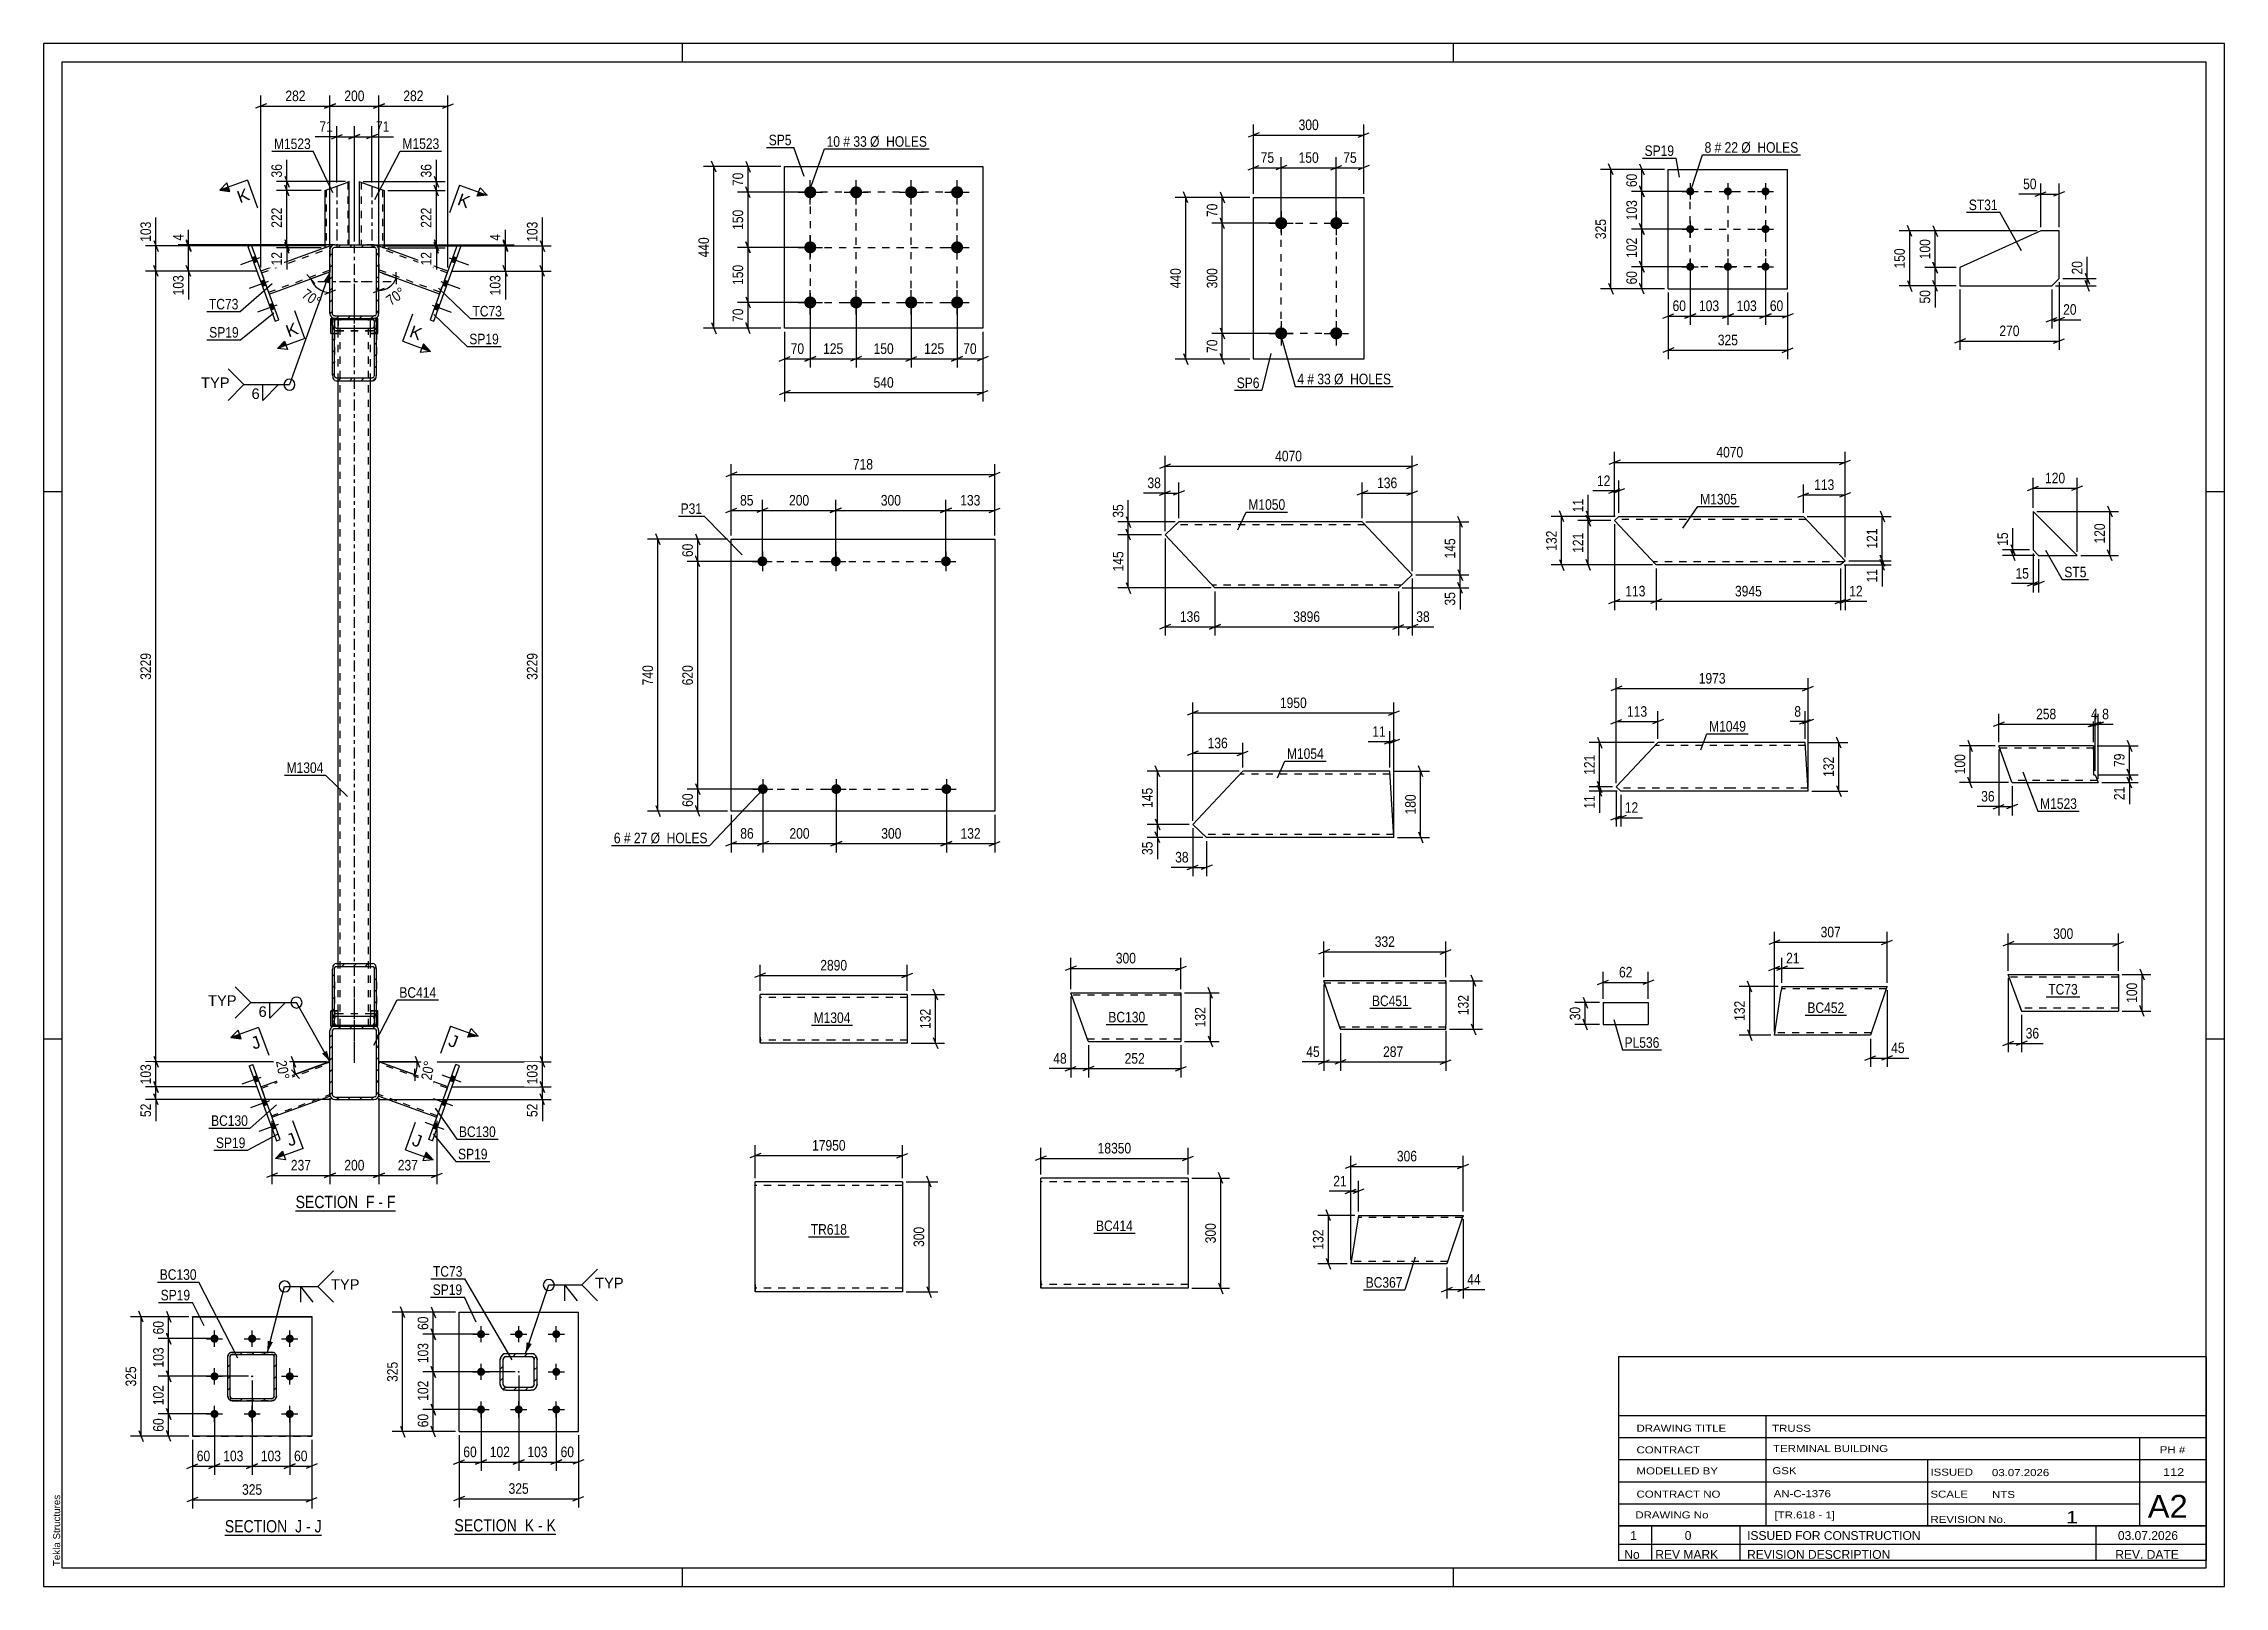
# Model space of a CAD drawing. Header units: millimetres. Extents: x 0 to 594, y 0 to 420.
import ezdxf

# ---------------------------------------------------------------- set-up
doc = ezdxf.new("R2010")
doc.units = ezdxf.units.MM
doc.linetypes.add('DXK_LINE_DOT2', pattern=[3.9198, 1.9599, -1.9599])
doc.linetypes.add('DXK_LINE_DOT3', pattern=[5.9187, 2.979, -0.9799, 0.9799, -0.9799])
doc.styles.add('Arial', font='ARIAL.TTF', dxfattribs={"height": 0.2})
doc.styles.add('Arial Narrow', font='ARIALN.TTF', dxfattribs={"height": 0.2})

# ---------------------------------------------------------------- blocks, each defined once
blk = doc.blocks.new('Unknown-761544551-12764 - 11509')
at = {"color": 7, "linetype": 'Continuous'}
for p, q in [((429, 16.5), (589, 16.5)), ((589, 16.5), (429, 16.5)), ((429, 16.5), (429, 11.5)), ((438, 16.5), (438, 11.5)), ((462, 16.5), (462, 11.5)), ((559, 16.5), (559, 11.5)), ((589, 16.5), (589, 11.5)), ((429, 11.5), (589, 11.5)), ((429, 11.5), (429, 7)), ((429, 11.5), (589, 11.5)), ((589, 7), (429, 7)), ((438, 11.5), (438, 7)), ((462, 11.5), (462, 7)), ((559, 11.5), (559, 7)), ((589, 11.5), (589, 7))]:
    blk.add_line(p, q, dxfattribs=at)
at = {"color": 7, "linetype": 'Continuous', "style": 'Arial Narrow'}
for s, height, width, p in [('1', 2.39, 1.196471, (432.16, 12.65)), ('0', 2.39, 1.196471, (447, 12.65)), ('ISSUED FOR CONSTRUCTION', 2.3861, 1.196471, (464, 12.65)), ('03.07.2026', 2.386, 1.196471, (565, 12.65)), ('No', 2.386, 1.2, (430.54, 7.5)), ('REV MARK', 2.386, 1.2, (439, 7.5)), ('REVISION DESCRIPTION', 2.3861, 1.2, (464, 7.5)), ('REV. DATE', 2.386, 1.2, (564.28, 7.5))]:
    blk.add_text(s, height=height, dxfattribs=dict(at, width=width)).set_placement(p)
blk = doc.blocks.new('Unknown-761544551-1135 - 11509')
at = {"color": 5, "linetype": 'Continuous'}
for p, q in [((594, 420), (0, 420)), ((0, 420), (0, 0)), ((174, 415), (174, 420)), ((384, 415), (384, 420)), ((594, 0), (594, 420)), ((589, 415), (5, 415)), ((5, 415), (5, 5)), ((589, 5), (589, 415)), ((5, 298), (0, 298)), ((594, 298), (589, 298)), ((5, 149), (0, 149)), ((594, 149), (589, 149)), ((0, 0), (594, 0)), ((5, 5), (589, 5)), ((174, 0), (174, 5)), ((384, 0), (384, 5))]:
    blk.add_line(p, q, dxfattribs=at)
at = {"color": 174, "linetype": 'Continuous', "style": 'Arial'}
blk.add_text('Tekla Structures', height=1.9102, rotation=90, dxfattribs=at).set_placement((4.5, 5.5))
blk = doc.blocks.new('Unknown-761544551-12765 - 11509')
at = {"color": 7, "linetype": 'Continuous'}
for p, q in [((429, 62.55), (429, 16.5)), ((429, 62.55), (589, 62.55)), ((589, 62.5), (589, 16.5)), ((429, 46.5), (589, 46.5)), ((469.14, 46.5), (469.14, 16.5)), ((429, 40.5), (589, 40.5)), ((571, 16.6), (571, 40.5)), ((429, 34.5), (589, 34.5)), ((513.14, 34.5), (513.14, 16.5)), ((429, 28.5), (589, 28.5)), ((429, 22.5), (571, 22.5)), ((429, 16.5), (589, 16.5))]:
    blk.add_line(p, q, dxfattribs=at)
at = {"color": 7, "style": 'Arial Narrow'}
for s, height, width, p in [('DRAWING TITLE', 1.9089, 1.425378, (433.88, 42.1)), ('TRUSS', 1.909, 1.425378, (470.81, 42.09)), ('CONTRACT', 1.909, 1.425378, (433.88, 36.21)), ('TERMINAL BUILDING', 1.9089, 1.425378, (471.06, 36.57)), ('MODELLED BY', 1.9089, 1.425378, (433.88, 30.48)), ('GSK', 1.909, 1.425378, (470.88, 30.54)), ('ISSUED', 1.909, 1.425378, (513.94, 30.14)), ('03.07.2026', 1.909, 1.425378, (530.69, 30.02)), ('CONTRACT NO', 1.9089, 1.425378, (433.88, 24.16)), ('AN-C-1376', 1.909, 1.425378, (471.23, 24.28)), ('SCALE', 1.909, 1.425378, (513.94, 24.15)), ('A2', 6.204, 1.25, (573.14, 18.7)), ('DRAWING No', 1.909, 1.425378, (433.56, 18.5)), ('[TR.618 - 1]', 1.9089, 1.425378, (471.46, 18.49)), ('REVISION No.', 1.9089, 1.425378, (513.94, 17.27)), ('1', 3.34, 1.5, (550.91, 17.18))]:
    blk.add_text(s, height=height, dxfattribs=dict(at, width=width)).set_placement(p)
at = {"color": 7, "linetype": 'Continuous', "style": 'Arial Narrow', "width": 1.43}
for s, height, p in [('PH #', 1.909, (576.4, 36.25)), ('112', 2.1, (577.3, 30.05)), ('NTS', 1.909, (530.7, 24.05))]:
    blk.add_text(s, height=height, dxfattribs=at).set_placement(p)
blk = doc.blocks.new('Unknown-761544551-20 - 1374')
at = {"color": 6, "linetype": 'Continuous'}
blk.add_line((49.35, 13.94), (75.72, 13.94), dxfattribs=at)
at = {"color": 0, "linetype": 'Continuous'}
blk.add_wipeout([(67.46, 14.69), (67.46, 18.19), (49.35, 18.19), (49.35, 14.69)], dxfattribs=at)
blk.add_wipeout([(70.43, 14.69), (70.43, 18.19), (68.51, 18.19), (68.51, 14.69)], dxfattribs=at)
at = {"color": 7, "linetype": 'Continuous', "style": 'Arial Narrow'}
blk.add_text('SECTION ', height=3.34, dxfattribs=at).set_placement((49.35, 14.69))
at = {"color": 0, "linetype": 'Continuous'}
blk.add_wipeout([(72.75, 14.69), (72.75, 18.19), (71.48, 18.19), (71.48, 14.69)], dxfattribs=at)
at = {"color": 7, "linetype": 'Continuous', "style": 'Arial Narrow'}
blk.add_text('J', height=3.34, dxfattribs=at).set_placement((68.51, 14.69))
at = {"color": 0, "linetype": 'Continuous'}
blk.add_wipeout([(75.72, 14.69), (75.72, 18.19), (73.8, 18.19), (73.8, 14.69)], dxfattribs=at)
at = {"color": 7, "linetype": 'Continuous', "style": 'Arial Narrow'}
for s, p in [('J', (73.8, 14.69)), ('-', (71.48, 14.69))]:
    blk.add_text(s, height=3.34, dxfattribs=at).set_placement(p)
blk = doc.blocks.new('Unknown-761544551-21 - 1618')
at = {"color": 6, "linetype": 'Continuous'}
blk.add_line((111.89, 14.2), (139.54, 14.2), dxfattribs=at)
at = {"color": 0, "linetype": 'Continuous'}
blk.add_wipeout([(130, 14.95), (130, 18.45), (111.89, 18.45), (111.89, 14.95)], dxfattribs=at)
blk.add_wipeout([(133.61, 14.95), (133.61, 18.45), (131.05, 18.45), (131.05, 14.95)], dxfattribs=at)
at = {"color": 7, "linetype": 'Continuous', "style": 'Arial Narrow'}
blk.add_text('SECTION ', height=3.34, dxfattribs=at).set_placement((111.89, 14.95))
at = {"color": 0, "linetype": 'Continuous'}
blk.add_wipeout([(135.93, 14.95), (135.93, 18.45), (134.66, 18.45), (134.66, 14.95)], dxfattribs=at)
at = {"color": 7, "linetype": 'Continuous', "style": 'Arial Narrow'}
blk.add_text('K', height=3.34, dxfattribs=at).set_placement((131.05, 14.95))
at = {"color": 0, "linetype": 'Continuous'}
blk.add_wipeout([(139.54, 14.95), (139.54, 18.45), (136.98, 18.45), (136.98, 14.95)], dxfattribs=at)
at = {"color": 7, "linetype": 'Continuous', "style": 'Arial Narrow'}
for s, p in [('K', (136.98, 14.95)), ('-', (134.66, 14.95))]:
    blk.add_text(s, height=3.34, dxfattribs=at).set_placement(p)
blk = doc.blocks.new('Unknown-761544551-15 - 2136')
at = {"color": 6, "linetype": 'Continuous'}
blk.add_line((68.64, 102.23), (95.86, 102.23), dxfattribs=at)
at = {"color": 0, "linetype": 'Continuous'}
blk.add_wipeout([(86.75, 102.98), (86.75, 106.48), (68.64, 106.48), (68.64, 102.98)], dxfattribs=at)
blk.add_wipeout([(90.14, 102.98), (90.14, 106.48), (87.8, 106.48), (87.8, 102.98)], dxfattribs=at)
at = {"color": 7, "linetype": 'Continuous', "style": 'Arial Narrow'}
blk.add_text('SECTION ', height=3.34, dxfattribs=at).set_placement((68.64, 102.98))
at = {"color": 0, "linetype": 'Continuous'}
blk.add_wipeout([(92.47, 102.98), (92.47, 106.48), (91.19, 106.48), (91.19, 102.98)], dxfattribs=at)
at = {"color": 7, "linetype": 'Continuous', "style": 'Arial Narrow'}
blk.add_text('F', height=3.34, dxfattribs=at).set_placement((87.8, 102.98))
at = {"color": 0, "linetype": 'Continuous'}
blk.add_wipeout([(95.86, 102.98), (95.86, 106.48), (93.52, 106.48), (93.52, 102.98)], dxfattribs=at)
at = {"color": 7, "linetype": 'Continuous', "style": 'Arial Narrow'}
for s, p in [('-', (91.19, 102.98)), ('F', (93.52, 102.98))]:
    blk.add_text(s, height=3.34, dxfattribs=at).set_placement(p)
blk = doc.blocks.new('Part-761544551-4785 - 4781')
at = {"color": 2, "linetype": 'Continuous'}
for p, q in [((538.17, 158.21), (535.12, 166.61)), ((535.12, 166.61), (565.12, 166.61)), ((565.12, 166.61), (565.12, 156.61)), ((538.17, 158.21), (538.76, 156.61)), ((538.76, 156.61), (565.12, 156.61))]:
    blk.add_line(p, q, dxfattribs=at)
at = {"color": 7, "linetype": 'DXK_LINE_DOT2'}
for p, q in [((565.12, 166.14), (565.12, 166.61)), ((565.12, 165.81), (535.41, 165.81)), ((538.71, 156.73), (538.17, 158.21)), ((565.12, 157.41), (538.46, 157.41))]:
    blk.add_line(p, q, dxfattribs=at)
blk = doc.blocks.new('Part-761544551-1395 - 1374')
at = {"linetype": 'Continuous'}
h = blk.add_hatch(dxfattribs=at)
h.set_pattern_fill('', scale=0.7, style=0, pattern_type=0)
h.set_pattern_definition([(45, (50.9349, 63.659), (-1.57154, 1.57154), [])])
h.paths.add_polyline_path([(51.39, 63.75), (50.93, 63.66), (50.55, 63.4), (50.29, 63.01), (50.19, 62.55), (50.19, 51.75), (50.29, 51.29), (50.55, 50.9), (50.93, 50.64), (51.39, 50.55), (62.19, 50.55), (62.65, 50.64), (63.04, 50.9), (63.3, 51.29), (63.39, 51.75), (63.39, 62.55), (63.3, 63.01), (63.04, 63.4), (62.65, 63.66), (62.19, 63.75)])
h.paths.add_polyline_path([(62.19, 63.15), (62.42, 63.1), (62.62, 62.97), (62.75, 62.78), (62.79, 62.55), (62.79, 51.75), (62.75, 51.52), (62.62, 51.33), (62.42, 51.2), (62.19, 51.15), (51.39, 51.15), (51.16, 51.2), (50.97, 51.33), (50.84, 51.52), (50.79, 51.75), (50.79, 62.55), (50.84, 62.78), (50.97, 62.97), (51.16, 63.1), (51.39, 63.15)])
blk.add_hatch(color=30, dxfattribs=at).paths.add_polyline_path([(56.79, 57.08, -1), (56.79, 57.28, -1)])
at = {"color": 2, "linetype": 'Continuous'}
for p, q in [((50.19, 62.57), (50.29, 63.03)), ((50.29, 63.01), (50.19, 62.55)), ((50.19, 62.55), (50.19, 62.57)), ((50.19, 62.55), (50.19, 62.57)), ((50.19, 51.75), (50.19, 62.55)), ((50.79, 62.55), (50.84, 62.78)), ((50.79, 51.75), (50.79, 62.55)), ((50.84, 62.78), (50.97, 62.97)), ((50.93, 63.68), (51.39, 63.77)), ((51.39, 63.75), (50.93, 63.66)), ((50.97, 62.97), (51.16, 63.1)), ((51.16, 63.1), (51.39, 63.15)), ((51.39, 63.77), (62.19, 63.77)), ((51.39, 63.75), (51.39, 63.77)), ((51.39, 63.75), (62.19, 63.75)), ((51.39, 63.15), (62.19, 63.15)), ((62.19, 63.75), (62.19, 63.77)), ((62.19, 63.77), (62.65, 63.68)), ((62.65, 63.66), (62.19, 63.75)), ((62.19, 63.15), (62.42, 63.1)), ((62.42, 63.1), (62.62, 62.97)), ((62.62, 62.97), (62.75, 62.78)), ((62.75, 62.78), (62.79, 62.55)), ((62.79, 51.75), (62.79, 62.55)), ((63.3, 63.03), (63.39, 62.57)), ((63.39, 62.55), (63.3, 63.01)), ((63.39, 62.55), (63.39, 62.57)), ((63.39, 62.55), (63.39, 62.57)), ((63.39, 51.75), (63.39, 62.55)), ((50.19, 51.75), (50.29, 51.29)), ((50.79, 51.78), (50.84, 51.55)), ((50.84, 51.52), (50.79, 51.75)), ((50.84, 51.55), (50.97, 51.35)), ((50.97, 51.33), (50.84, 51.52)), ((50.93, 50.64), (51.39, 50.55)), ((50.97, 51.35), (51.16, 51.22)), ((51.16, 51.2), (50.97, 51.33)), ((51.16, 51.22), (51.39, 51.18)), ((51.39, 51.15), (51.16, 51.2)), ((51.39, 51.15), (51.39, 51.18)), ((51.39, 51.18), (62.19, 51.18)), ((51.39, 51.15), (62.19, 51.15)), ((51.39, 50.55), (62.19, 50.55)), ((62.19, 51.18), (62.42, 51.22)), ((62.42, 51.2), (62.19, 51.15)), ((62.19, 51.15), (62.19, 51.18)), ((62.19, 50.55), (62.65, 50.64)), ((62.42, 51.22), (62.62, 51.35)), ((62.62, 51.33), (62.42, 51.2)), ((62.62, 51.35), (62.75, 51.55)), ((62.75, 51.52), (62.62, 51.33)), ((62.75, 51.55), (62.79, 51.78)), ((62.79, 51.75), (62.75, 51.52)), ((63.3, 51.29), (63.39, 51.75))]:
    blk.add_line(p, q, dxfattribs=at)
at = {"color": 7, "linetype": 'DXK_LINE_DOT2'}
for p, q in [((50.19, 51.75), (50.19, 62.55)), ((50.84, 62.8), (50.79, 62.57)), ((50.79, 62.55), (50.79, 62.57)), ((50.79, 51.78), (50.79, 62.57)), ((50.97, 63), (50.84, 62.8)), ((51.16, 63.13), (50.97, 63)), ((51.39, 63.17), (51.16, 63.13)), ((51.39, 63.15), (51.39, 63.17)), ((51.39, 63.17), (62.19, 63.17)), ((62.19, 63.15), (62.19, 63.17)), ((62.42, 63.13), (62.19, 63.17)), ((62.62, 63), (62.42, 63.13)), ((62.75, 62.8), (62.62, 63)), ((62.79, 62.57), (62.75, 62.8)), ((62.79, 62.55), (62.79, 62.57)), ((62.79, 51.78), (62.79, 62.57)), ((63.39, 51.75), (63.39, 62.55)), ((50.29, 51.32), (50.19, 51.78)), ((50.79, 51.75), (50.79, 51.78)), ((51.39, 50.58), (50.93, 50.67)), ((51.39, 50.58), (62.19, 50.58)), ((51.39, 50.55), (51.39, 50.58)), ((62.65, 50.67), (62.19, 50.58)), ((62.19, 50.55), (62.19, 50.58)), ((62.79, 51.75), (62.79, 51.78)), ((63.39, 51.78), (63.3, 51.32))]:
    blk.add_line(p, q, dxfattribs=at)
at = {"color": 7, "linetype": 'DXK_LINE_DOT3'}
blk.add_line((56.79, 57.15), (56.79, 57.21), dxfattribs=at)
at = {"color": 30, "linetype": 'DXK_LINE_DOT3'}
blk.add_line((56.79, 57.15), (56.79, 57.21), dxfattribs=at)
at = {"color": 30, "linetype": 'Continuous'}
blk.add_circle((56.79, 57.18), 0.1, dxfattribs=at)
at = {"color": 2, "linetype": 'Continuous'}
for centre, start, end in [((51.39, 62.57), 112.49986, 157.49986), ((51.39, 62.55), 112.50014, 157.50014), ((62.19, 62.57), 22.50014, 67.50014), ((62.19, 62.55), 22.49986, 67.49986), ((51.39, 51.75), 202.49986, 247.49986), ((62.19, 51.75), 292.50014, 337.50014)]:
    blk.add_arc(centre, 1.2, start, end, dxfattribs=at)
at = {"color": 7, "linetype": 'DXK_LINE_DOT2'}
for centre, start, end in [((51.39, 51.78), 202.50014, 247.50014), ((62.19, 51.78), 292.49986, 337.49986)]:
    blk.add_arc(centre, 1.2, start, end, dxfattribs=at)
blk = doc.blocks.new('Part-761544551-1418 - 1374')
at = {"color": 2, "linetype": 'Continuous'}
for p, q in [((40.54, 73.42), (40.54, 73.43)), ((40.54, 73.43), (40.54, 40.93)), ((40.54, 73.43), (73.04, 73.43)), ((40.54, 73.42), (73.04, 73.42)), ((73.04, 73.43), (73.04, 73.42)), ((73.04, 73.43), (73.04, 40.93)), ((73.04, 40.93), (40.54, 40.93))]:
    blk.add_line(p, q, dxfattribs=at)
at = {"color": 7, "linetype": 'DXK_LINE_DOT2'}
blk.add_line((40.54, 40.93), (73.04, 40.93), dxfattribs=at)
blk = doc.blocks.new('Bolt-761544551-1480 - 1374')
at = {"linetype": 'Continuous'}
for points in [[(46.54, 68.52), (46.77, 68.5), (46.99, 68.43), (47.19, 68.31), (47.36, 68.16), (47.5, 67.97), (47.59, 67.76), (47.64, 67.54), (47.64, 67.31), (47.59, 67.09), (47.5, 66.87), (47.36, 66.69), (47.19, 66.54), (46.99, 66.42), (46.77, 66.35), (46.54, 66.32), (46.32, 66.35), (46.1, 66.42), (45.9, 66.54), (45.73, 66.69), (45.59, 66.87), (45.5, 67.09), (45.45, 67.31), (45.45, 67.54), (45.5, 67.76), (45.59, 67.97), (45.73, 68.16), (45.9, 68.31), (46.1, 68.43), (46.32, 68.5)], [(56.79, 68.52), (57.02, 68.5), (57.24, 68.43), (57.44, 68.31), (57.61, 68.16), (57.75, 67.97), (57.84, 67.76), (57.89, 67.54), (57.89, 67.31), (57.84, 67.09), (57.75, 66.87), (57.61, 66.69), (57.44, 66.54), (57.24, 66.42), (57.02, 66.35), (56.79, 66.32), (56.57, 66.35), (56.35, 66.42), (56.15, 66.54), (55.98, 66.69), (55.84, 66.87), (55.75, 67.09), (55.7, 67.31), (55.7, 67.54), (55.75, 67.76), (55.84, 67.97), (55.98, 68.16), (56.15, 68.31), (56.35, 68.43), (56.57, 68.5)], [(67.04, 68.52), (67.27, 68.5), (67.49, 68.43), (67.69, 68.31), (67.86, 68.16), (68, 67.97), (68.09, 67.76), (68.14, 67.54), (68.14, 67.31), (68.09, 67.09), (68, 66.87), (67.86, 66.69), (67.69, 66.54), (67.49, 66.42), (67.27, 66.35), (67.04, 66.32), (66.82, 66.35), (66.6, 66.42), (66.4, 66.54), (66.23, 66.69), (66.09, 66.87), (66, 67.09), (65.95, 67.31), (65.95, 67.54), (66, 67.76), (66.09, 67.97), (66.23, 68.16), (66.4, 68.31), (66.6, 68.43), (66.82, 68.5)], [(46.54, 58.27), (46.77, 58.25), (46.99, 58.18), (47.19, 58.06), (47.36, 57.91), (47.5, 57.72), (47.59, 57.51), (47.64, 57.29), (47.64, 57.06), (47.59, 56.84), (47.5, 56.62), (47.36, 56.44), (47.19, 56.29), (46.99, 56.17), (46.77, 56.1), (46.54, 56.07), (46.32, 56.1), (46.1, 56.17), (45.9, 56.29), (45.73, 56.44), (45.59, 56.62), (45.5, 56.84), (45.45, 57.06), (45.45, 57.29), (45.5, 57.51), (45.59, 57.72), (45.73, 57.91), (45.9, 58.06), (46.1, 58.18), (46.32, 58.25)], [(67.04, 58.27), (67.27, 58.25), (67.49, 58.18), (67.69, 58.06), (67.86, 57.91), (68, 57.72), (68.09, 57.51), (68.14, 57.29), (68.14, 57.06), (68.09, 56.84), (68, 56.62), (67.86, 56.44), (67.69, 56.29), (67.49, 56.17), (67.27, 56.1), (67.04, 56.07), (66.82, 56.1), (66.6, 56.17), (66.4, 56.29), (66.23, 56.44), (66.09, 56.62), (66, 56.84), (65.95, 57.06), (65.95, 57.29), (66, 57.51), (66.09, 57.72), (66.23, 57.91), (66.4, 58.06), (66.6, 58.18), (66.82, 58.25)], [(46.54, 48.03), (46.77, 48), (46.99, 47.93), (47.19, 47.81), (47.36, 47.66), (47.5, 47.48), (47.59, 47.26), (47.64, 47.04), (47.64, 46.81), (47.59, 46.59), (47.5, 46.38), (47.36, 46.19), (47.19, 46.04), (46.99, 45.92), (46.77, 45.85), (46.54, 45.83), (46.32, 45.85), (46.1, 45.92), (45.9, 46.04), (45.73, 46.19), (45.59, 46.38), (45.5, 46.59), (45.45, 46.81), (45.45, 47.04), (45.5, 47.26), (45.59, 47.48), (45.73, 47.66), (45.9, 47.81), (46.1, 47.93), (46.32, 48)], [(56.79, 48.03), (57.02, 48), (57.24, 47.93), (57.44, 47.81), (57.61, 47.66), (57.75, 47.48), (57.84, 47.26), (57.89, 47.04), (57.89, 46.81), (57.84, 46.59), (57.75, 46.38), (57.61, 46.19), (57.44, 46.04), (57.24, 45.92), (57.02, 45.85), (56.79, 45.83), (56.57, 45.85), (56.35, 45.92), (56.15, 46.04), (55.98, 46.19), (55.84, 46.38), (55.75, 46.59), (55.7, 46.81), (55.7, 47.04), (55.75, 47.26), (55.84, 47.48), (55.98, 47.66), (56.15, 47.81), (56.35, 47.93), (56.57, 48)], [(67.04, 48.03), (67.27, 48), (67.49, 47.93), (67.69, 47.81), (67.86, 47.66), (68, 47.48), (68.09, 47.26), (68.14, 47.04), (68.14, 46.81), (68.09, 46.59), (68, 46.38), (67.86, 46.19), (67.69, 46.04), (67.49, 45.92), (67.27, 45.85), (67.04, 45.83), (66.82, 45.85), (66.6, 45.92), (66.4, 46.04), (66.23, 46.19), (66.09, 46.38), (66, 46.59), (65.95, 46.81), (65.95, 47.04), (66, 47.26), (66.09, 47.48), (66.23, 47.66), (66.4, 47.81), (66.6, 47.93), (66.82, 48)]]:
    blk.add_hatch(color=1, dxfattribs=at).paths.add_polyline_path(points)
at = {"color": 1, "linetype": 'Continuous'}
for p, q in [((44.34, 67.43), (48.74, 67.43)), ((46.54, 65.23), (46.54, 69.63)), ((54.59, 67.43), (58.99, 67.43)), ((56.79, 65.23), (56.79, 69.63)), ((64.84, 67.43), (69.24, 67.43)), ((67.04, 65.23), (67.04, 69.63)), ((44.34, 57.18), (48.74, 57.18)), ((46.54, 54.98), (46.54, 59.38)), ((64.84, 57.18), (69.24, 57.18)), ((67.04, 54.98), (67.04, 59.38)), ((46.54, 44.73), (46.54, 49.13)), ((56.79, 44.73), (56.79, 49.13)), ((67.04, 44.73), (67.04, 49.13)), ((44.34, 46.93), (48.74, 46.93)), ((54.59, 46.93), (58.99, 46.93)), ((64.84, 46.93), (69.24, 46.93))]:
    blk.add_line(p, q, dxfattribs=at)
blk = doc.blocks.new('Part-761544551-4845 - 4841')
at = {"color": 2, "linetype": 'Continuous'}
for p, q in [((284.56, 148.44), (279.79, 161.55)), ((279.79, 161.55), (309.79, 161.55)), ((309.79, 161.55), (309.79, 161.46)), ((309.79, 161.46), (309.79, 148.35)), ((284.56, 148.44), (284.59, 148.35)), ((284.59, 148.35), (309.79, 148.35))]:
    blk.add_line(p, q, dxfattribs=at)
at = {"color": 7, "linetype": 'DXK_LINE_DOT2'}
for p, q in [((309.79, 160.95), (280.01, 160.95)), ((309.79, 161.2), (309.79, 161.55)), ((309.79, 148.95), (284.37, 148.95))]:
    blk.add_line(p, q, dxfattribs=at)
blk = doc.blocks.new('Part-761544551-1714 - 1618')
at = {"color": 2, "linetype": 'Continuous'}
for p, q in [((113.15, 42.14), (113.15, 74.64)), ((113.15, 74.64), (145.65, 74.64)), ((145.65, 42.14), (145.65, 74.64)), ((113.15, 42.14), (145.65, 42.14))]:
    blk.add_line(p, q, dxfattribs=at)
blk = doc.blocks.new('Bolt-761544551-1740 - 1618')
at = {"linetype": 'Continuous'}
for points in [[(119.15, 69.74, -1), (119.15, 67.54, -1)], [(129.4, 69.74, -1), (129.4, 67.54, -1)], [(139.65, 69.74, -1), (139.65, 67.54, -1)], [(119.15, 59.49, -1), (119.15, 57.29, -1)], [(139.65, 59.49, -1), (139.65, 57.29, -1)], [(119.15, 49.24, -1), (119.15, 47.04, -1)], [(129.4, 49.24, -1), (129.4, 47.04, -1)], [(139.65, 49.24, -1), (139.65, 47.04, -1)]]:
    blk.add_hatch(color=1, dxfattribs=at).paths.add_polyline_path(points)
at = {"color": 1, "linetype": 'Continuous'}
for p, q in [((116.95, 68.64), (121.35, 68.64)), ((119.15, 66.44), (119.15, 70.84)), ((127.2, 68.64), (131.6, 68.64)), ((129.4, 66.44), (129.4, 70.84)), ((137.45, 68.64), (141.85, 68.64)), ((139.65, 66.44), (139.65, 70.84)), ((119.15, 56.19), (119.15, 60.59)), ((139.65, 56.19), (139.65, 60.59)), ((116.95, 58.39), (121.35, 58.39)), ((137.45, 58.39), (141.85, 58.39)), ((116.95, 48.14), (121.35, 48.14)), ((119.15, 45.94), (119.15, 50.34)), ((127.2, 48.14), (131.6, 48.14)), ((129.4, 45.94), (129.4, 50.34)), ((137.45, 48.14), (141.85, 48.14)), ((139.65, 45.94), (139.65, 50.34))]:
    blk.add_line(p, q, dxfattribs=at)
blk = doc.blocks.new('Part-761544551-1763 - 1618')
at = {"linetype": 'Continuous'}
h = blk.add_hatch(dxfattribs=at)
h.set_pattern_fill('', scale=0.7, style=0, pattern_type=0)
h.set_pattern_definition([(45, (125.3845, 63.2658), (-1.57154, 1.57154), [])])
h.paths.add_polyline_path([(126, 63.39), (125.38, 63.27), (124.87, 62.92), (124.52, 62.4), (124.4, 61.79), (124.4, 54.99), (124.52, 54.38), (124.87, 53.86), (125.38, 53.51), (126, 53.39), (132.8, 53.39), (133.41, 53.51), (133.93, 53.86), (134.27, 54.38), (134.4, 54.99), (134.4, 61.79), (134.27, 62.4), (133.93, 62.92), (133.41, 63.27), (132.8, 63.39)])
h.paths.add_polyline_path([(132.8, 62.59), (133.1, 62.53), (133.36, 62.35), (133.54, 62.09), (133.6, 61.79), (133.6, 54.99), (133.54, 54.68), (133.36, 54.42), (133.1, 54.25), (132.8, 54.19), (126, 54.19), (125.69, 54.25), (125.43, 54.42), (125.26, 54.68), (125.2, 54.99), (125.2, 61.79), (125.26, 62.09), (125.43, 62.35), (125.69, 62.53), (126, 62.59)])
blk.add_hatch(color=30, dxfattribs=at).paths.add_polyline_path([(129.4, 58.29, -1), (129.4, 58.49, -1)])
at = {"color": 7, "linetype": 'DXK_LINE_DOT2'}
for p, q in [((124.4, 61.79), (124.52, 62.4)), ((124.4, 54.99), (124.4, 61.79)), ((125.26, 62.09), (125.2, 61.79)), ((125.2, 54.99), (125.2, 61.79)), ((125.38, 63.27), (126, 63.39)), ((126, 62.59), (125.69, 62.53)), ((126, 63.39), (132.8, 63.39)), ((126, 62.59), (132.8, 62.59)), ((132.8, 63.39), (133.41, 63.27)), ((133.1, 62.53), (132.8, 62.59)), ((133.6, 61.79), (133.54, 62.09)), ((133.6, 54.99), (133.6, 61.79)), ((134.27, 62.4), (134.4, 61.79)), ((134.4, 54.99), (134.4, 61.79)), ((124.52, 54.38), (124.4, 54.99)), ((125.2, 54.99), (125.26, 54.68)), ((126, 53.39), (125.38, 53.51)), ((125.69, 54.25), (126, 54.19)), ((126, 54.19), (132.8, 54.19)), ((132.8, 54.19), (133.1, 54.25)), ((133.41, 53.51), (132.8, 53.39)), ((133.54, 54.68), (133.6, 54.99)), ((134.4, 54.99), (134.27, 54.38)), ((126, 53.39), (132.8, 53.39))]:
    blk.add_line(p, q, dxfattribs=at)
at = {"color": 2, "linetype": 'Continuous'}
for p, q in [((124.52, 62.4), (124.4, 61.79)), ((124.4, 54.99), (124.4, 61.79)), ((125.2, 61.79), (125.26, 62.09)), ((125.2, 54.99), (125.2, 61.79)), ((126, 63.39), (125.38, 63.27)), ((125.69, 62.53), (126, 62.59)), ((126, 63.39), (132.8, 63.39)), ((126, 62.59), (132.8, 62.59)), ((133.41, 63.27), (132.8, 63.39)), ((132.8, 62.59), (133.1, 62.53)), ((133.54, 62.09), (133.6, 61.79)), ((133.6, 54.99), (133.6, 61.79)), ((134.4, 61.79), (134.27, 62.4)), ((134.4, 54.99), (134.4, 61.79)), ((124.4, 54.99), (124.52, 54.38)), ((125.26, 54.68), (125.2, 54.99)), ((125.38, 53.51), (126, 53.39)), ((126, 54.19), (125.69, 54.25)), ((126, 54.19), (132.8, 54.19)), ((133.1, 54.25), (132.8, 54.19)), ((132.8, 53.39), (133.41, 53.51)), ((133.6, 54.99), (133.54, 54.68)), ((134.27, 54.38), (134.4, 54.99)), ((126, 53.39), (132.8, 53.39))]:
    blk.add_line(p, q, dxfattribs=at)
at = {"color": 7, "linetype": 'DXK_LINE_DOT3'}
blk.add_line((129.4, 58.39), (129.4, 58.39), dxfattribs=at)
at = {"color": 30, "linetype": 'DXK_LINE_DOT3'}
blk.add_line((129.4, 58.39), (129.4, 58.39), dxfattribs=at)
at = {"color": 30, "linetype": 'Continuous'}
blk.add_circle((129.4, 58.39), 0.1, dxfattribs=at)
at = {"color": 7, "linetype": 'DXK_LINE_DOT2'}
for centre, radius, start, end in [((126, 61.79), 1.6, 112.5, 157.5), ((126, 61.79), 0.8, 112.5, 157.5), ((132.8, 61.79), 0.8, 22.5, 67.5), ((132.8, 61.79), 1.6, 22.5, 67.5), ((126, 54.99), 1.6, 202.5, 247.5), ((126, 54.99), 0.8, 202.5, 247.5), ((132.8, 54.99), 0.8, 292.5, 337.5), ((132.8, 54.99), 1.6, 292.5, 337.5)]:
    blk.add_arc(centre, radius, start, end, dxfattribs=at)
at = {"color": 2, "linetype": 'Continuous'}
for centre, radius, start, end in [((126, 61.79), 1.6, 112.5, 157.5), ((126, 61.79), 0.8, 112.5, 157.5), ((132.8, 61.79), 0.8, 22.5, 67.5), ((132.8, 61.79), 1.6, 22.5, 67.5), ((126, 54.99), 1.6, 202.5, 247.5), ((126, 54.99), 0.8, 202.5, 247.5), ((132.8, 54.99), 0.8, 292.5, 337.5), ((132.8, 54.99), 1.6, 292.5, 337.5)]:
    blk.add_arc(centre, radius, start, end, dxfattribs=at)
blk = doc.blocks.new('Part-761544551-4920 - 4906')
at = {"color": 2, "linetype": 'Continuous'}
for p, q in [((381.93, 164.85), (348.71, 164.85)), ((352.98, 152.39), (348.71, 164.85)), ((381.93, 164.85), (381.93, 164.76)), ((381.93, 164.76), (381.93, 164.5)), ((381.93, 164.5), (381.93, 163.65)), ((381.93, 163.65), (381.93, 152.85)), ((353.2, 151.74), (352.98, 152.39)), ((353.2, 151.74), (353.24, 151.65)), ((353.24, 151.65), (381.93, 151.65)), ((381.93, 151.65), (381.93, 152.85))]:
    blk.add_line(p, q, dxfattribs=at)
at = {"color": 7, "linetype": 'DXK_LINE_DOT2'}
for p, q in [((381.93, 164.25), (348.92, 164.25)), ((381.93, 164.5), (381.93, 164.85)), ((381.93, 164.11), (381.93, 163.65)), ((352.98, 152.39), (353.12, 152)), ((381.93, 152.25), (353.03, 152.25)), ((381.93, 152.25), (381.93, 152.85)), ((381.93, 152.29), (381.93, 152.25)), ((381.93, 151.65), (381.93, 151.74))]:
    blk.add_line(p, q, dxfattribs=at)
blk = doc.blocks.new('Part-761544551-5006 - 5002')
at = {"color": 2, "linetype": 'Continuous'}
for p, q in [((471.42, 150.09), (473.31, 162.09)), ((473.49, 163.29), (473.31, 162.09)), ((473.49, 163.29), (502.13, 163.29)), ((501.72, 162.09), (497.6, 150.09)), ((502.01, 162.94), (501.72, 162.09)), ((502.1, 163.2), (502.01, 162.94)), ((502.13, 163.29), (502.1, 163.2)), ((497.6, 150.09), (471.42, 150.09))]:
    blk.add_line(p, q, dxfattribs=at)
at = {"color": 7, "linetype": 'DXK_LINE_DOT2'}
for p, q in [((501.92, 162.69), (473.4, 162.69)), ((473.48, 163.2), (473.44, 162.94)), ((473.49, 163.29), (473.48, 163.2)), ((502.13, 163.29), (502.01, 162.94)), ((471.54, 150.83), (471.52, 150.74)), ((471.52, 150.74), (471.54, 150.83)), ((471.52, 150.74), (471.52, 150.69)), ((471.52, 150.69), (471.52, 150.74)), ((497.81, 150.69), (471.52, 150.69))]:
    blk.add_line(p, q, dxfattribs=at)
blk = doc.blocks.new('Part-761544551-2287 - 2136')
at = {"color": 7, "linetype": 'DXK_LINE_DOT2'}
for p, q in [((90.65, 156.65), (89.05, 156.65)), ((91.05, 156.65), (89.05, 156.65)), ((89.05, 156.65), (89.05, 155.2)), ((89.05, 152.55), (89.05, 152.82)), ((90.65, 152.55), (89.05, 152.55)), ((89.05, 152.55), (89.05, 152.55)), ((89.05, 152.55), (91.05, 152.55))]:
    blk.add_line(p, q, dxfattribs=at)
at = {"color": 2, "linetype": 'Continuous'}
for p, q in [((89.05, 152.82), (89.05, 155.2)), ((91.05, 156.65), (90.65, 156.65)), ((91.05, 152.55), (91.05, 156.65)), ((91.05, 152.55), (90.65, 152.55)), ((91.05, 152.55), (91.05, 152.55))]:
    blk.add_line(p, q, dxfattribs=at)
blk = doc.blocks.new('Part-761544551-2159 - 2136')
at = {"color": 2, "linetype": 'Continuous'}
for p, q in [((110.12, 135.99), (91.32, 142.83)), ((91.32, 133.53), (91.32, 133.88)), ((91.32, 133.53), (91.32, 133.46)), ((91.32, 133.46), (107.11, 127.72))]:
    blk.add_line(p, q, dxfattribs=at)
at = {"color": 7, "linetype": 'DXK_LINE_DOT2'}
for p, q in [((91.32, 142.76), (91.32, 142.83)), ((91.32, 133.88), (91.32, 142.83)), ((109.98, 135.61), (91.32, 142.4)), ((107.24, 128.09), (91.32, 133.89)), ((107.11, 127.72), (110.12, 135.99))]:
    blk.add_line(p, q, dxfattribs=at)
blk = doc.blocks.new('Part-761544551-2231 - 2136')
at = {"linetype": 'Continuous'}
h = blk.add_hatch(dxfattribs=at)
h.set_pattern_fill('', scale=0.7, style=0, pattern_type=0)
h.set_pattern_definition([(45, (78.6547, 153.597), (-1.57154, 1.57154), [])])
h.paths.add_polyline_path([(78.65, 168), (78.65, 153.6), (78.74, 153), (78.94, 152.55), (90.37, 152.55), (90.57, 153), (90.65, 153.6), (90.65, 168), (90.57, 168.6), (90.34, 169.1), (90, 169.44), (89.59, 169.56), (79.72, 169.56), (79.31, 169.44), (78.97, 169.1), (78.74, 168.6)])
h.paths.add_polyline_path([(79.34, 168.55), (79.52, 168.72), (79.72, 168.78), (89.59, 168.78), (89.79, 168.72), (89.97, 168.55), (90.08, 168.3), (90.12, 168), (90.12, 153.6), (90.08, 153.3), (89.97, 153.05), (89.79, 152.88), (89.59, 152.82), (79.72, 152.82), (79.52, 152.88), (79.34, 153.05), (79.23, 153.3), (79.19, 153.6), (79.19, 168), (79.23, 168.3)])
at = {"color": 2, "linetype": 'Continuous'}
for p, q in [((78.74, 168.6), (78.65, 168)), ((78.65, 153.6), (78.65, 168)), ((79.19, 168), (79.23, 168.3)), ((79.19, 153.6), (79.19, 168)), ((79.72, 169.56), (79.31, 169.44)), ((79.52, 168.72), (79.72, 168.78)), ((79.72, 169.56), (89.59, 169.56)), ((79.72, 168.78), (89.59, 168.78)), ((90, 169.44), (89.59, 169.56)), ((89.59, 168.78), (89.79, 168.72)), ((90.08, 168.3), (90.12, 168)), ((90.12, 153.6), (90.12, 168)), ((90.65, 168), (90.57, 168.6)), ((90.65, 153.6), (90.65, 168)), ((79.23, 154.72), (79.19, 154.43)), ((79.72, 155.2), (79.52, 155.15)), ((79.72, 155.2), (89.59, 155.2)), ((89.79, 155.15), (89.59, 155.2)), ((90.12, 154.43), (90.08, 154.72)), ((78.65, 153.6), (78.65, 152.55)), ((78.65, 153.6), (78.74, 153)), ((78.65, 152.55), (78.94, 152.55)), ((78.74, 153), (78.94, 152.55)), ((78.94, 152.55), (90.37, 152.55)), ((79.23, 153.3), (79.19, 153.6)), ((79.72, 152.82), (79.52, 152.88)), ((79.72, 152.82), (89.59, 152.82)), ((89.79, 152.88), (89.59, 152.82)), ((90.12, 153.6), (90.08, 153.3)), ((90.37, 152.55), (90.57, 153)), ((90.37, 152.55), (90.65, 152.55)), ((90.57, 153), (90.65, 153.6)), ((90.65, 152.55), (90.65, 153.6))]:
    blk.add_line(p, q, dxfattribs=at)
at = {"color": 7, "linetype": 'DXK_LINE_DOT2'}
for p, q in [((78.65, 152.55), (78.65, 168)), ((79.19, 152.55), (79.19, 168)), ((90.12, 152.55), (90.12, 168)), ((90.65, 153.6), (90.65, 168)), ((78.65, 154.43), (78.74, 155.02)), ((79.31, 155.86), (79.72, 155.98)), ((79.72, 155.98), (89.59, 155.98)), ((89.59, 155.98), (90, 155.86)), ((90.57, 155.02), (90.65, 154.43)), ((78.94, 152.55), (90.57, 152.55))]:
    blk.add_line(p, q, dxfattribs=at)
at = {"color": 7, "linetype": 'DXK_LINE_DOT3'}
blk.add_line((84.65, 145.26), (84.65, 160.8), dxfattribs=at)
at = {"color": 2, "linetype": 'Continuous'}
for centre, radius, start, end in [((80.12, 168.27), 1.42, 124.46641, 166.70508), ((79.92, 168.13), 0.709, 124.46641, 166.70508), ((89.39, 168.13), 0.709, 13.29492, 55.53359), ((89.19, 168.27), 1.42, 13.29492, 55.53359), ((79.92, 154.56), 0.709, 124.46641, 166.70508), ((89.39, 154.56), 0.709, 13.29492, 55.53359), ((79.92, 153.46), 0.709, 193.29492, 235.53359), ((89.39, 153.46), 0.709, 304.46641, 346.70508)]:
    blk.add_arc(centre, radius, start, end, dxfattribs=at)
at = {"color": 7, "linetype": 'DXK_LINE_DOT2'}
for centre, start, end in [((80.12, 154.7), 124.46641, 166.70508), ((89.19, 154.7), 13.29492, 55.53359)]:
    blk.add_arc(centre, 1.42, start, end, dxfattribs=at)
blk = doc.blocks.new('Part-761544551-2228 - 2136')
at = {"linetype": 'Continuous'}
h = blk.add_hatch(dxfattribs=at)
h.set_pattern_fill('', scale=0.7, style=0, pattern_type=0)
h.set_pattern_definition([(45, (77.988, 346.5466), (-1.57154, 1.57154), [])])
h.paths.add_polyline_path([(77.99, 363.88), (77.99, 346.55), (78.09, 346.04), (78.38, 345.6), (78.81, 345.31), (79.32, 345.21), (89.99, 345.21), (90.5, 345.31), (90.93, 345.6), (91.22, 346.04), (91.32, 346.55), (91.32, 363.88), (91.22, 364.39), (90.93, 364.82), (90.5, 365.11), (89.99, 365.21), (79.32, 365.21), (78.81, 365.11), (78.38, 364.82), (78.09, 364.39)])
h.paths.add_polyline_path([(78.85, 364.35), (79.07, 364.5), (79.32, 364.55), (89.99, 364.55), (90.24, 364.5), (90.46, 364.35), (90.6, 364.14), (90.65, 363.88), (90.65, 346.55), (90.6, 346.29), (90.46, 346.08), (90.24, 345.93), (89.99, 345.88), (79.32, 345.88), (79.07, 345.93), (78.85, 346.08), (78.71, 346.29), (78.65, 346.55), (78.65, 363.88), (78.71, 364.14)])
at = {"color": 2, "linetype": 'Continuous'}
for p, q in [((78.09, 364.39), (77.99, 363.88)), ((77.99, 346.55), (77.99, 363.88)), ((78.65, 363.88), (78.71, 364.14)), ((78.65, 346.55), (78.65, 363.88)), ((79.32, 365.21), (78.81, 365.11)), ((79.07, 364.5), (79.32, 364.55)), ((79.32, 365.21), (89.99, 365.21)), ((79.32, 364.55), (89.99, 364.55)), ((90.5, 365.11), (89.99, 365.21)), ((89.99, 364.55), (90.24, 364.5)), ((90.6, 364.14), (90.65, 363.88)), ((90.65, 346.55), (90.65, 363.88)), ((91.32, 363.88), (91.22, 364.39)), ((91.32, 346.55), (91.32, 363.88)), ((77.99, 346.55), (78.09, 346.04)), ((78.71, 346.29), (78.65, 346.55)), ((78.81, 345.31), (79.32, 345.21)), ((79.32, 345.88), (79.07, 345.93)), ((79.32, 345.88), (89.99, 345.88)), ((79.32, 345.21), (89.99, 345.21)), ((90.24, 345.93), (89.99, 345.88)), ((89.99, 345.21), (90.5, 345.31)), ((90.65, 346.55), (90.6, 346.29)), ((91.22, 346.04), (91.32, 346.55))]:
    blk.add_line(p, q, dxfattribs=at)
at = {"color": 7, "linetype": 'DXK_LINE_DOT3'}
for p, q in [((84.65, 345.21), (84.65, 365.21)), ((74.65, 355.21), (94.65, 355.21))]:
    blk.add_line(p, q, dxfattribs=at)
at = {"color": 2, "linetype": 'Continuous'}
for centre, radius, start, end in [((79.32, 363.88), 1.33, 112.5, 157.5), ((79.32, 363.88), 0.667, 112.5, 157.5), ((89.99, 363.88), 0.667, 22.5, 67.5), ((89.99, 363.88), 1.33, 22.5, 67.5), ((79.32, 346.55), 1.33, 202.5, 247.5), ((79.32, 346.55), 0.667, 202.5, 247.5), ((89.99, 346.55), 0.667, 292.5, 337.5), ((89.99, 346.55), 1.33, 292.5, 337.5)]:
    blk.add_arc(centre, radius, start, end, dxfattribs=at)
blk = doc.blocks.new('Part-761544551-2164 - 2136')
at = {"color": 2, "linetype": 'Continuous'}
for p, q in [((112.68, 365.13), (105.27, 344.77)), ((106.27, 344.4), (113.68, 364.76)), ((113.68, 364.76), (112.68, 365.13)), ((105.27, 344.77), (106.27, 344.4))]:
    blk.add_line(p, q, dxfattribs=at)
blk = doc.blocks.new('Part-761544551-2204 - 2136')
at = {"color": 7, "linetype": 'DXK_LINE_DOT3'}
blk.add_line((84.65, 340.42), (84.65, 352.5), dxfattribs=at)
at = {"color": 7, "linetype": 'DXK_LINE_DOT2'}
for p, q in [((78.65, 333.22), (78.65, 345.21)), ((78.65, 345.21), (79.19, 345.21)), ((79.19, 345.21), (79.19, 333.22)), ((90.12, 333.22), (90.12, 345.21)), ((90.12, 345.21), (90.65, 345.21)), ((90.65, 345.21), (90.65, 333.22)), ((78.65, 343.33), (78.74, 342.74)), ((79.23, 343.04), (79.19, 343.33)), ((79.31, 341.89), (79.52, 341.84)), ((79.72, 342.55), (79.52, 342.61)), ((79.52, 341.84), (79.72, 341.78)), ((79.72, 342.55), (89.59, 342.55)), ((89.59, 341.78), (79.72, 341.78)), ((89.79, 342.61), (89.59, 342.55)), ((89.59, 341.78), (89.97, 341.89)), ((89.97, 341.89), (90, 341.89)), ((90.12, 343.33), (90.08, 343.04)), ((90.57, 342.74), (90.65, 343.33))]:
    blk.add_line(p, q, dxfattribs=at)
for centre, radius, start, end in [((80.12, 343.06), 1.42, 193.29492, 235.53359), ((79.92, 343.2), 0.709, 193.29492, 235.53359), ((89.39, 343.2), 0.709, 304.46641, 346.70508), ((89.19, 343.06), 1.42, 304.46641, 346.70508)]:
    blk.add_arc(centre, radius, start, end, dxfattribs=at)
blk = doc.blocks.new('Bolt-761544551-2367 - 2136')
at = {"linetype": 'Continuous'}
for points in [[(58.61, 137.59), (58.11, 138.96), (57.11, 138.6), (57.61, 137.22)], [(58.61, 137.59), (58.11, 138.96), (57.11, 138.6), (57.61, 137.22)], [(58.61, 137.59), (58.11, 138.96), (57.11, 138.6), (57.61, 137.22)], [(60.95, 131.16), (60.45, 132.54), (59.45, 132.18), (59.95, 130.8)], [(60.95, 131.16), (60.45, 132.54), (59.45, 132.18), (59.95, 130.8)], [(63.29, 124.74), (62.79, 126.12), (61.78, 125.76), (62.28, 124.38)], [(63.29, 124.74), (62.79, 126.12), (61.78, 125.76), (62.28, 124.38)], [(63.29, 124.74), (62.79, 126.12), (61.78, 125.76), (62.28, 124.38)]]:
    blk.add_hatch(color=1, dxfattribs=at).paths.add_polyline_path(points)
at = {"color": 1, "linetype": 'Continuous'}
for p, q in [((59.18, 138.57), (53.98, 136.68)), ((59.18, 138.57), (53.98, 136.68)), ((59.18, 138.57), (53.98, 136.68)), ((58.11, 138.96), (57.11, 138.6)), ((58.11, 138.96), (57.11, 138.6)), ((58.11, 138.96), (57.11, 138.6)), ((58.61, 137.59), (57.61, 137.22)), ((58.61, 137.59), (57.61, 137.22)), ((58.61, 137.59), (57.61, 137.22)), ((61.51, 132.15), (56.31, 130.26)), ((61.51, 132.15), (56.31, 130.26)), ((60.45, 132.54), (59.45, 132.18)), ((60.45, 132.54), (59.45, 132.18)), ((60.95, 131.16), (59.95, 130.8)), ((60.95, 131.16), (59.95, 130.8)), ((63.85, 125.73), (58.65, 123.84)), ((63.85, 125.73), (58.65, 123.84)), ((63.85, 125.73), (58.65, 123.84)), ((62.79, 126.12), (61.78, 125.76)), ((62.79, 126.12), (61.78, 125.76)), ((62.79, 126.12), (61.78, 125.76)), ((63.29, 124.74), (62.28, 124.38)), ((63.29, 124.74), (62.28, 124.38)), ((63.29, 124.74), (62.28, 124.38))]:
    blk.add_line(p, q, dxfattribs=at)
blk = doc.blocks.new('Part-761544551-2288 - 2136')
at = {"color": 2, "linetype": 'Continuous'}
for p, q in [((78.25, 345.21), (78.65, 345.21)), ((78.25, 341.11), (78.25, 345.21)), ((80.25, 342.56), (80.25, 344.94)), ((78.25, 341.11), (78.65, 341.11))]:
    blk.add_line(p, q, dxfattribs=at)
at = {"color": 7, "linetype": 'DXK_LINE_DOT2'}
for p, q in [((78.65, 345.21), (80.25, 345.21)), ((80.25, 345.21), (80.25, 344.94)), ((78.65, 341.11), (80.25, 341.11)), ((80.25, 341.11), (80.25, 342.56))]:
    blk.add_line(p, q, dxfattribs=at)
blk = doc.blocks.new('Part-761544551-2144 - 2136')
at = {"color": 2, "linetype": 'Continuous'}
for p, q in [((91.32, 364.92), (91.32, 363.88)), ((110.12, 358.08), (92.75, 364.4)), ((107.84, 351.82), (91.32, 357.83))]:
    blk.add_line(p, q, dxfattribs=at)
at = {"color": 7, "linetype": 'DXK_LINE_DOT2'}
for p, q in [((91.32, 364.92), (91.32, 364.59)), ((91.32, 364.92), (92.75, 364.4)), ((109.93, 357.58), (91.32, 364.35)), ((91.32, 363.88), (91.32, 357.83)), ((108.02, 352.32), (91.32, 358.4)), ((107.84, 351.82), (110.12, 358.08))]:
    blk.add_line(p, q, dxfattribs=at)
blk = doc.blocks.new('Part-761544551-2169 - 2136')
at = {"color": 2, "linetype": 'Continuous'}
for p, q in [((55.63, 364.76), (56.63, 365.13)), ((55.63, 364.76), (63.04, 344.4)), ((64.04, 344.77), (56.63, 365.13)), ((63.04, 344.4), (64.04, 344.77))]:
    blk.add_line(p, q, dxfattribs=at)
blk = doc.blocks.new('Part-761544551-2174 - 2136')
at = {"color": 2, "linetype": 'Continuous'}
for p, q in [((104.91, 121.67), (112.32, 142.03)), ((105.91, 121.31), (113.32, 141.67)), ((113.32, 141.67), (112.32, 142.03)), ((105.91, 121.31), (104.91, 121.67))]:
    blk.add_line(p, q, dxfattribs=at)
blk = doc.blocks.new('Part-761544551-2179 - 2136')
at = {"color": 2, "linetype": 'Continuous'}
for p, q in [((55.99, 141.67), (56.99, 142.03)), ((55.99, 141.67), (63.4, 121.31)), ((64.4, 121.67), (56.99, 142.03)), ((63.4, 121.31), (64.4, 121.67))]:
    blk.add_line(p, q, dxfattribs=at)
blk = doc.blocks.new('Part-761544551-2187 - 2136')
at = {"color": 2, "linetype": 'Continuous'}
for p, q in [((76.56, 364.4), (59.19, 358.08)), ((77.99, 364.92), (77.99, 363.88)), ((61.47, 351.82), (77.99, 357.83))]:
    blk.add_line(p, q, dxfattribs=at)
at = {"color": 7, "linetype": 'DXK_LINE_DOT2'}
for p, q in [((59.38, 357.58), (77.99, 364.35)), ((76.56, 364.4), (77.99, 364.92)), ((77.99, 363.88), (77.99, 357.83)), ((59.19, 358.08), (61.47, 351.82)), ((61.29, 352.32), (77.99, 358.4))]:
    blk.add_line(p, q, dxfattribs=at)
blk = doc.blocks.new('Bolt-761544551-2379 - 2136')
at = {"linetype": 'Continuous'}
for points in [[(111.56, 362.06), (111.06, 360.68), (112.06, 360.32), (112.57, 361.7)], [(111.56, 362.06), (111.06, 360.68), (112.06, 360.32), (112.57, 361.7)], [(111.56, 362.06), (111.06, 360.68), (112.06, 360.32), (112.57, 361.7)], [(109.23, 355.64), (108.72, 354.26), (109.73, 353.9), (110.23, 355.27)], [(109.23, 355.64), (108.72, 354.26), (109.73, 353.9), (110.23, 355.27)], [(106.89, 349.22), (106.39, 347.84), (107.39, 347.47), (107.89, 348.85)], [(106.89, 349.22), (106.39, 347.84), (107.39, 347.47), (107.89, 348.85)], [(106.89, 349.22), (106.39, 347.84), (107.39, 347.47), (107.89, 348.85)]]:
    blk.add_hatch(color=1, dxfattribs=at).paths.add_polyline_path(points)
at = {"color": 1, "linetype": 'Continuous'}
for p, q in [((110.5, 361.67), (115.7, 359.77)), ((110.5, 361.67), (115.7, 359.77)), ((110.5, 361.67), (115.7, 359.77)), ((111.06, 360.68), (112.06, 360.32)), ((111.06, 360.68), (112.06, 360.32)), ((111.06, 360.68), (112.06, 360.32)), ((111.56, 362.06), (112.57, 361.7)), ((111.56, 362.06), (112.57, 361.7)), ((111.56, 362.06), (112.57, 361.7)), ((108.16, 355.25), (113.36, 353.35)), ((108.16, 355.25), (113.36, 353.35)), ((108.72, 354.26), (109.73, 353.9)), ((108.72, 354.26), (109.73, 353.9)), ((109.23, 355.64), (110.23, 355.27)), ((109.23, 355.64), (110.23, 355.27)), ((105.82, 348.82), (111.02, 346.93)), ((105.82, 348.82), (111.02, 346.93)), ((105.82, 348.82), (111.02, 346.93)), ((106.39, 347.84), (107.39, 347.47)), ((106.39, 347.84), (107.39, 347.47)), ((106.39, 347.84), (107.39, 347.47)), ((106.89, 349.22), (107.89, 348.85)), ((106.89, 349.22), (107.89, 348.85)), ((106.89, 349.22), (107.89, 348.85))]:
    blk.add_line(p, q, dxfattribs=at)
blk = doc.blocks.new('Part-761544551-2192 - 2136')
at = {"color": 2, "linetype": 'Continuous'}
for p, q in [((59.19, 135.99), (77.99, 142.83)), ((62.2, 127.72), (77.99, 133.46)), ((77.99, 133.46), (77.99, 133.88))]:
    blk.add_line(p, q, dxfattribs=at)
at = {"color": 7, "linetype": 'DXK_LINE_DOT2'}
for p, q in [((77.99, 133.88), (77.99, 142.83)), ((59.33, 135.61), (77.99, 142.4)), ((59.19, 135.99), (62.2, 127.72)), ((62.07, 128.09), (77.99, 133.89))]:
    blk.add_line(p, q, dxfattribs=at)
blk = doc.blocks.new('Part-761544551-2197 - 2136')
at = {"color": 7, "linetype": 'DXK_LINE_DOT2'}
for p, q in [((78.65, 152.55), (78.65, 164.54)), ((79.19, 164.54), (79.19, 152.55)), ((90.12, 152.55), (90.12, 164.54)), ((90.65, 164.54), (90.65, 152.55)), ((78.74, 155.02), (78.65, 154.43)), ((79.19, 154.43), (79.23, 154.72)), ((79.52, 155.92), (79.31, 155.86)), ((79.72, 155.98), (79.52, 155.92)), ((79.52, 155.15), (79.72, 155.2)), ((79.72, 155.98), (89.59, 155.98)), ((79.72, 155.2), (89.59, 155.2)), ((89.97, 155.87), (89.59, 155.98)), ((89.59, 155.2), (89.79, 155.15)), ((90, 155.86), (89.97, 155.87)), ((90.08, 154.72), (90.12, 154.43)), ((90.65, 154.43), (90.57, 155.02)), ((79.19, 152.55), (78.65, 152.55)), ((90.65, 152.55), (90.12, 152.55))]:
    blk.add_line(p, q, dxfattribs=at)
for centre, radius, start, end in [((80.12, 154.7), 1.42, 124.46641, 166.70508), ((79.92, 154.56), 0.709, 124.46641, 166.70508), ((89.39, 154.56), 0.709, 13.29492, 55.53359), ((89.19, 154.7), 1.42, 13.29492, 55.53359)]:
    blk.add_arc(centre, radius, start, end, dxfattribs=at)
blk = doc.blocks.new('Part-761544551-2221 - 2136')
at = {"color": 7, "linetype": 'DXK_LINE_DOT3'}
blk.add_line((84.65, 142.55), (84.65, 355.21), dxfattribs=at)
at = {"color": 7, "linetype": 'DXK_LINE_DOT2'}
for p, q in [((80.25, 345.21), (89.05, 345.21)), ((80.25, 328.2), (80.25, 345.21)), ((80.79, 152.55), (80.79, 345.21)), ((88.52, 152.55), (88.52, 345.21)), ((89.05, 328.2), (89.05, 345.21)), ((80.25, 152.55), (80.25, 169.56)), ((89.05, 152.55), (89.05, 169.56)), ((80.25, 152.55), (89.05, 152.55))]:
    blk.add_line(p, q, dxfattribs=at)
at = {"color": 2, "linetype": 'Continuous'}
for p, q in [((80.25, 169.56), (80.25, 328.2)), ((89.05, 169.56), (89.05, 328.2))]:
    blk.add_line(p, q, dxfattribs=at)
blk = doc.blocks.new('Part-761544551-2232 - 2136')
at = {"linetype": 'Continuous'}
h = blk.add_hatch(dxfattribs=at)
h.set_pattern_fill('', scale=0.7, style=0, pattern_type=0)
h.set_pattern_definition([(45, (78.6547, 329.7607), (-1.57154, 1.57154), [])])
h.paths.add_polyline_path([(78.65, 344.16), (78.65, 329.76), (78.74, 329.16), (78.97, 328.66), (79.31, 328.32), (79.72, 328.2), (89.59, 328.2), (90, 328.32), (90.34, 328.66), (90.57, 329.16), (90.65, 329.76), (90.65, 344.16), (90.57, 344.76), (90.37, 345.21), (78.94, 345.21), (78.74, 344.76)])
h.paths.add_polyline_path([(79.34, 344.71), (79.52, 344.88), (79.72, 344.94), (89.59, 344.94), (89.79, 344.88), (89.97, 344.71), (90.08, 344.46), (90.12, 344.16), (90.12, 329.76), (90.08, 329.46), (89.97, 329.21), (89.79, 329.04), (89.59, 328.98), (79.72, 328.98), (79.52, 329.04), (79.34, 329.21), (79.23, 329.46), (79.19, 329.76), (79.19, 344.16), (79.23, 344.46)])
at = {"color": 2, "linetype": 'Continuous'}
for p, q in [((78.65, 344.16), (78.65, 345.21)), ((78.65, 345.21), (78.94, 345.21)), ((78.74, 344.76), (78.65, 344.16)), ((78.94, 345.21), (78.74, 344.76)), ((78.94, 345.21), (90.37, 345.21)), ((79.52, 344.88), (79.72, 344.94)), ((79.72, 344.94), (89.59, 344.94)), ((89.59, 344.94), (89.79, 344.88)), ((90.65, 345.21), (90.37, 345.21)), ((90.57, 344.76), (90.37, 345.21)), ((90.65, 344.16), (90.57, 344.76)), ((90.65, 344.16), (90.65, 345.21)), ((78.65, 329.76), (78.65, 344.16)), ((79.19, 344.16), (79.23, 344.46)), ((79.19, 329.76), (79.19, 344.16)), ((79.19, 343.33), (79.23, 343.04)), ((79.52, 342.61), (79.72, 342.55)), ((79.72, 342.55), (89.59, 342.55)), ((89.59, 342.55), (89.79, 342.61)), ((90.08, 344.46), (90.12, 344.16)), ((90.08, 343.04), (90.12, 343.33)), ((90.12, 329.76), (90.12, 344.16)), ((90.65, 329.76), (90.65, 344.16)), ((78.65, 329.76), (78.74, 329.16)), ((79.23, 329.46), (79.19, 329.76)), ((79.31, 328.32), (79.72, 328.2)), ((79.72, 328.98), (79.52, 329.04)), ((79.72, 328.98), (89.59, 328.98)), ((79.72, 328.2), (89.59, 328.2)), ((89.79, 329.04), (89.59, 328.98)), ((89.59, 328.2), (90, 328.32)), ((90.12, 329.76), (90.08, 329.46)), ((90.57, 329.16), (90.65, 329.76))]:
    blk.add_line(p, q, dxfattribs=at)
at = {"color": 7, "linetype": 'DXK_LINE_DOT2'}
for p, q in [((78.94, 345.21), (90.37, 345.21)), ((79.19, 329.76), (79.19, 345.21)), ((90.12, 329.76), (90.12, 345.21)), ((78.65, 329.76), (78.65, 344.16)), ((78.74, 342.74), (78.65, 343.33)), ((79.72, 341.78), (79.31, 341.89)), ((79.72, 341.78), (89.59, 341.78)), ((90, 341.89), (89.59, 341.78)), ((90.65, 343.33), (90.57, 342.74)), ((90.65, 329.76), (90.65, 344.16))]:
    blk.add_line(p, q, dxfattribs=at)
at = {"color": 2, "linetype": 'Continuous'}
for centre, radius, start, end in [((79.92, 344.3), 0.709, 124.46641, 166.70508), ((89.39, 344.3), 0.709, 13.29492, 55.53359), ((79.92, 343.2), 0.709, 193.29492, 235.53359), ((89.39, 343.2), 0.709, 304.46641, 346.70508), ((80.12, 329.49), 1.42, 193.29492, 235.53359), ((79.92, 329.63), 0.709, 193.29492, 235.53359), ((89.39, 329.63), 0.709, 304.46641, 346.70508), ((89.19, 329.49), 1.42, 304.46641, 346.70508)]:
    blk.add_arc(centre, radius, start, end, dxfattribs=at)
at = {"color": 7, "linetype": 'DXK_LINE_DOT2'}
for centre, start, end in [((80.12, 343.06), 193.29492, 235.53359), ((89.19, 343.06), 304.46641, 346.70508)]:
    blk.add_arc(centre, 1.42, start, end, dxfattribs=at)
blk = doc.blocks.new('Part-761544551-2258 - 2136')
at = {"color": 2, "linetype": 'Continuous'}
for p, q in [((86.08, 382.44), (86.14, 382.41)), ((86.08, 365.21), (86.08, 382.44)), ((86.14, 382.41), (92.75, 380.01)), ((92.75, 380.01), (92.75, 364.4)), ((89.99, 365.21), (91.32, 365.21)), ((91.32, 365.21), (91.32, 364.92)), ((91.32, 364.92), (92.69, 364.42)), ((92.75, 364.4), (92.69, 364.42))]:
    blk.add_line(p, q, dxfattribs=at)
at = {"color": 7, "linetype": 'DXK_LINE_DOT2'}
for p, q in [((86.48, 382.29), (86.48, 365.21)), ((86.48, 382.29), (86.51, 382.28)), ((92.35, 380.15), (92.35, 364.55)), ((89.99, 365.21), (86.08, 365.21))]:
    blk.add_line(p, q, dxfattribs=at)
at = {"color": 7, "linetype": 'DXK_LINE_DOT3'}
blk.add_line((89.42, 381.22), (89.42, 364.4), dxfattribs=at)
blk = doc.blocks.new('Part-761544551-2273 - 2136')
at = {"color": 2, "linetype": 'Continuous'}
for p, q in [((76.62, 380.03), (82.43, 382.14)), ((83.23, 382.44), (82.43, 382.14)), ((83.23, 365.21), (83.23, 382.44)), ((76.56, 380.01), (76.62, 380.03)), ((76.56, 380.01), (76.56, 364.4)), ((77.99, 364.92), (76.56, 364.4)), ((79.32, 365.21), (77.99, 365.21)), ((77.99, 365.21), (77.99, 364.92))]:
    blk.add_line(p, q, dxfattribs=at)
at = {"color": 7, "linetype": 'DXK_LINE_DOT2'}
for p, q in [((76.96, 380.15), (76.99, 380.17)), ((82.83, 382.29), (82.83, 365.21)), ((76.96, 380.15), (76.96, 364.55)), ((79.32, 365.21), (83.23, 365.21))]:
    blk.add_line(p, q, dxfattribs=at)
at = {"color": 7, "linetype": 'DXK_LINE_DOT3'}
blk.add_line((79.89, 381.22), (79.89, 364.4), dxfattribs=at)
blk = doc.blocks.new('Part-761544551-2274 - 2136')
at = {"color": 7, "linetype": 'DXK_LINE_DOT2'}
for p, q in [((78.25, 345.21), (78.25, 345.21)), ((78.25, 345.21), (80.25, 345.21)), ((80.25, 345.21), (78.25, 345.21)), ((78.25, 345.21), (78.25, 341.11)), ((80.25, 345.21), (80.25, 345.21)), ((80.25, 345.21), (80.25, 341.11)), ((80.25, 341.11), (78.25, 341.11)), ((80.25, 341.11), (78.25, 341.11))]:
    blk.add_line(p, q, dxfattribs=at)
blk = doc.blocks.new('Part-761544551-2275 - 2136')
at = {"color": 7, "linetype": 'DXK_LINE_DOT2'}
for p, q in [((91.05, 345.21), (89.05, 345.21)), ((89.05, 345.21), (89.05, 345.21)), ((89.05, 345.21), (91.05, 345.21)), ((89.05, 341.11), (89.05, 345.21)), ((91.05, 345.21), (91.05, 345.21)), ((91.05, 341.11), (91.05, 345.21)), ((91.05, 341.11), (89.05, 341.11)), ((89.05, 341.11), (91.05, 341.11))]:
    blk.add_line(p, q, dxfattribs=at)
blk = doc.blocks.new('Part-761544551-2286 - 2136')
at = {"color": 2, "linetype": 'Continuous'}
for p, q in [((78.25, 152.55), (78.25, 156.65)), ((78.25, 156.65), (78.65, 156.65)), ((80.25, 152.82), (80.25, 155.2)), ((78.25, 152.55), (78.25, 152.55)), ((78.25, 152.55), (78.65, 152.55))]:
    blk.add_line(p, q, dxfattribs=at)
at = {"color": 7, "linetype": 'DXK_LINE_DOT2'}
for p, q in [((78.25, 156.65), (80.25, 156.65)), ((78.65, 156.65), (80.25, 156.65)), ((80.25, 155.2), (80.25, 156.65)), ((78.25, 152.55), (80.25, 152.55)), ((78.65, 152.55), (80.25, 152.55)), ((80.25, 152.55), (80.25, 152.82)), ((80.25, 152.55), (80.25, 152.55))]:
    blk.add_line(p, q, dxfattribs=at)
blk = doc.blocks.new('Part-761544551-2289 - 2136')
at = {"color": 7, "linetype": 'DXK_LINE_DOT2'}
for p, q in [((90.65, 345.21), (89.05, 345.21)), ((89.05, 344.94), (89.05, 345.21)), ((89.05, 341.11), (89.05, 342.56)), ((90.65, 341.11), (89.05, 341.11))]:
    blk.add_line(p, q, dxfattribs=at)
at = {"color": 2, "linetype": 'Continuous'}
for p, q in [((89.05, 342.56), (89.05, 344.94)), ((91.05, 345.21), (90.65, 345.21)), ((91.05, 341.11), (91.05, 345.21)), ((91.05, 341.11), (90.65, 341.11))]:
    blk.add_line(p, q, dxfattribs=at)
blk = doc.blocks.new('Part-761544551-2290 - 2136')
at = {"color": 7, "linetype": 'DXK_LINE_DOT2'}
for p, q in [((78.25, 152.55), (78.25, 156.65)), ((78.25, 156.65), (80.25, 156.65)), ((80.25, 156.65), (78.25, 156.65)), ((80.25, 152.55), (80.25, 156.65)), ((78.25, 152.55), (78.25, 152.55)), ((78.25, 152.55), (80.25, 152.55)), ((80.25, 152.55), (78.25, 152.55)), ((80.25, 152.55), (80.25, 152.55))]:
    blk.add_line(p, q, dxfattribs=at)
blk = doc.blocks.new('Part-761544551-2291 - 2136')
at = {"color": 7, "linetype": 'DXK_LINE_DOT2'}
for p, q in [((89.05, 152.55), (89.05, 156.65)), ((89.05, 156.65), (91.05, 156.65)), ((89.05, 156.65), (91.05, 156.65)), ((91.05, 152.55), (91.05, 156.65)), ((91.05, 152.55), (89.05, 152.55)), ((89.05, 152.55), (89.05, 152.55)), ((89.05, 152.55), (91.05, 152.55)), ((91.05, 152.55), (91.05, 152.55))]:
    blk.add_line(p, q, dxfattribs=at)
blk = doc.blocks.new('Part-761544551-2339 - 2136')
at = {"linetype": 'Continuous'}
h = blk.add_hatch(dxfattribs=at)
h.set_pattern_fill('', scale=0.7, style=0, pattern_type=0)
h.set_pattern_definition([(45, (77.988, 133.88), (-1.57154, 1.57154), [])])
h.paths.add_polyline_path([(77.99, 151.21), (77.99, 133.88), (78.09, 133.37), (78.38, 132.94), (78.81, 132.65), (79.32, 132.55), (89.99, 132.55), (90.5, 132.65), (90.93, 132.94), (91.22, 133.37), (91.32, 133.88), (91.32, 151.21), (91.22, 151.72), (90.93, 152.16), (90.5, 152.45), (89.99, 152.55), (79.32, 152.55), (78.81, 152.45), (78.38, 152.16), (78.09, 151.72)])
h.paths.add_polyline_path([(78.85, 151.68), (79.07, 151.83), (79.32, 151.88), (89.99, 151.88), (90.24, 151.83), (90.46, 151.68), (90.6, 151.47), (90.65, 151.21), (90.65, 133.88), (90.6, 133.62), (90.46, 133.41), (90.24, 133.26), (89.99, 133.21), (79.32, 133.21), (79.07, 133.26), (78.85, 133.41), (78.71, 133.62), (78.65, 133.88), (78.65, 151.21), (78.71, 151.47)])
at = {"color": 2, "linetype": 'Continuous'}
for p, q in [((78.09, 151.72), (77.99, 151.21)), ((77.99, 133.88), (77.99, 151.21)), ((78.65, 151.21), (78.71, 151.47)), ((78.65, 133.88), (78.65, 151.21)), ((79.32, 152.55), (78.81, 152.45)), ((79.07, 151.83), (79.32, 151.88)), ((79.32, 152.55), (89.99, 152.55)), ((79.32, 151.88), (89.99, 151.88)), ((90.5, 152.45), (89.99, 152.55)), ((89.99, 151.88), (90.24, 151.83)), ((90.6, 151.47), (90.65, 151.21)), ((90.65, 133.88), (90.65, 151.21)), ((91.32, 151.21), (91.22, 151.72)), ((91.32, 133.88), (91.32, 151.21)), ((77.99, 133.88), (78.09, 133.37)), ((78.71, 133.62), (78.65, 133.88)), ((78.81, 132.65), (79.32, 132.55)), ((79.32, 133.21), (79.07, 133.26)), ((79.32, 133.21), (89.99, 133.21)), ((79.32, 132.55), (89.99, 132.55)), ((90.24, 133.26), (89.99, 133.21)), ((89.99, 132.55), (90.5, 132.65)), ((90.65, 133.88), (90.6, 133.62)), ((91.22, 133.37), (91.32, 133.88))]:
    blk.add_line(p, q, dxfattribs=at)
at = {"color": 7, "linetype": 'DXK_LINE_DOT3'}
blk.add_line((84.65, 142.55), (84.65, 142.55), dxfattribs=at)
at = {"color": 2, "linetype": 'Continuous'}
for centre, radius, start, end in [((79.32, 151.21), 1.33, 112.5, 157.5), ((79.32, 151.21), 0.667, 112.5, 157.5), ((89.99, 151.21), 0.667, 22.5, 67.5), ((89.99, 151.21), 1.33, 22.5, 67.5), ((79.32, 133.88), 1.33, 202.5, 247.5), ((79.32, 133.88), 0.667, 202.5, 247.5), ((89.99, 133.88), 0.667, 292.5, 337.5), ((89.99, 133.88), 1.33, 292.5, 337.5)]:
    blk.add_arc(centre, radius, start, end, dxfattribs=at)
blk = doc.blocks.new('Bolt-761544551-2365 - 2136')
at = {"linetype": 'Continuous'}
for points in [[(58.25, 360.68), (57.75, 362.06), (56.74, 361.7), (57.25, 360.32)], [(58.25, 360.68), (57.75, 362.06), (56.74, 361.7), (57.25, 360.32)], [(58.25, 360.68), (57.75, 362.06), (56.74, 361.7), (57.25, 360.32)], [(60.59, 354.26), (60.08, 355.64), (59.08, 355.27), (59.58, 353.9)], [(60.59, 354.26), (60.08, 355.64), (59.08, 355.27), (59.58, 353.9)], [(62.92, 347.84), (62.42, 349.22), (61.42, 348.85), (61.92, 347.47)], [(62.92, 347.84), (62.42, 349.22), (61.42, 348.85), (61.92, 347.47)], [(62.92, 347.84), (62.42, 349.22), (61.42, 348.85), (61.92, 347.47)]]:
    blk.add_hatch(color=1, dxfattribs=at).paths.add_polyline_path(points)
at = {"color": 1, "linetype": 'Continuous'}
for p, q in [((58.81, 361.67), (53.61, 359.77)), ((58.81, 361.67), (53.61, 359.77)), ((58.81, 361.67), (53.61, 359.77)), ((57.75, 362.06), (56.74, 361.7)), ((57.75, 362.06), (56.74, 361.7)), ((57.75, 362.06), (56.74, 361.7)), ((58.25, 360.68), (57.25, 360.32)), ((58.25, 360.68), (57.25, 360.32)), ((58.25, 360.68), (57.25, 360.32)), ((61.15, 355.25), (55.95, 353.35)), ((61.15, 355.25), (55.95, 353.35)), ((60.08, 355.64), (59.08, 355.27)), ((60.08, 355.64), (59.08, 355.27)), ((60.59, 354.26), (59.58, 353.9)), ((60.59, 354.26), (59.58, 353.9)), ((63.49, 348.82), (58.29, 346.93)), ((63.49, 348.82), (58.29, 346.93)), ((63.49, 348.82), (58.29, 346.93)), ((62.42, 349.22), (61.42, 348.85)), ((62.42, 349.22), (61.42, 348.85)), ((62.42, 349.22), (61.42, 348.85)), ((62.92, 347.84), (61.92, 347.47)), ((62.92, 347.84), (61.92, 347.47)), ((62.92, 347.84), (61.92, 347.47))]:
    blk.add_line(p, q, dxfattribs=at)
blk = doc.blocks.new('Bolt-761544551-2366 - 2136')
at = {"linetype": 'Continuous'}
for points in [[(111.7, 137.22), (112.2, 138.6), (111.2, 138.96), (110.7, 137.59)], [(111.7, 137.22), (112.2, 138.6), (111.2, 138.96), (110.7, 137.59)], [(111.7, 137.22), (112.2, 138.6), (111.2, 138.96), (110.7, 137.59)], [(109.36, 130.8), (109.86, 132.18), (108.86, 132.54), (108.36, 131.16)], [(109.36, 130.8), (109.86, 132.18), (108.86, 132.54), (108.36, 131.16)], [(107.02, 124.38), (107.53, 125.76), (106.52, 126.12), (106.02, 124.74)], [(107.02, 124.38), (107.53, 125.76), (106.52, 126.12), (106.02, 124.74)], [(107.02, 124.38), (107.53, 125.76), (106.52, 126.12), (106.02, 124.74)]]:
    blk.add_hatch(color=1, dxfattribs=at).paths.add_polyline_path(points)
at = {"color": 1, "linetype": 'Continuous'}
for p, q in [((113.77, 137.25), (108.57, 139.14)), ((113.77, 137.25), (108.57, 139.14)), ((113.77, 137.25), (108.57, 139.14)), ((111.7, 137.22), (110.7, 137.59)), ((111.7, 137.22), (110.7, 137.59)), ((111.7, 137.22), (110.7, 137.59)), ((112.2, 138.6), (111.2, 138.96)), ((112.2, 138.6), (111.2, 138.96)), ((112.2, 138.6), (111.2, 138.96)), ((111.43, 130.83), (106.23, 132.72)), ((111.43, 130.83), (106.23, 132.72)), ((109.36, 130.8), (108.36, 131.16)), ((109.36, 130.8), (108.36, 131.16)), ((109.86, 132.18), (108.86, 132.54)), ((109.86, 132.18), (108.86, 132.54)), ((109.09, 124.41), (103.89, 126.3)), ((109.09, 124.41), (103.89, 126.3)), ((109.09, 124.41), (103.89, 126.3)), ((107.02, 124.38), (106.02, 124.74)), ((107.02, 124.38), (106.02, 124.74)), ((107.02, 124.38), (106.02, 124.74)), ((107.53, 125.76), (106.52, 126.12)), ((107.53, 125.76), (106.52, 126.12)), ((107.53, 125.76), (106.52, 126.12))]:
    blk.add_line(p, q, dxfattribs=at)
blk = doc.blocks.new('Part-761544551-11843 - 11842')
at = {"color": 2, "linetype": 'Continuous'}
for p, q in [((358.12, 101.01), (356.05, 87.81)), ((358.12, 101.01), (386.66, 101.01)), ((386.66, 101.01), (386.63, 100.92)), ((386.41, 100.27), (382.23, 87.81)), ((386.63, 100.92), (386.41, 100.27)), ((382.23, 87.81), (356.05, 87.81))]:
    blk.add_line(p, q, dxfattribs=at)
at = {"color": 7, "linetype": 'DXK_LINE_DOT2'}
for p, q in [((386.66, 101.01), (386.66, 101.01)), ((386.46, 100.41), (358.03, 100.41)), ((386.41, 100.27), (386.54, 100.66)), ((382.43, 88.41), (356.15, 88.41))]:
    blk.add_line(p, q, dxfattribs=at)
blk = doc.blocks.new('Part-761544551-2878 - 2862')
at = {"color": 2, "linetype": 'Continuous'}
for p, q in [((307.51, 288.21), (305.45, 286.28)), ((317.56, 273.41), (305.45, 286.28)), ((309.21, 289.81), (307.51, 288.21)), ((339.06, 289.81), (309.21, 289.81)), ((359.16, 289.81), (339.16, 289.81)), ((359.16, 289.81), (372.77, 275.35)), ((319.06, 271.81), (317.56, 273.41)), ((369.01, 271.81), (372.77, 275.35)), ((339.06, 271.81), (319.06, 271.81)), ((369.01, 271.81), (339.16, 271.81))]:
    blk.add_line(p, q, dxfattribs=at)
at = {"color": 7, "linetype": 'DXK_LINE_DOT2'}
for p, q in [((309.21, 289.81), (308.16, 288.83)), ((339.06, 289.01), (308.36, 289.01)), ((359.91, 289.01), (339.16, 289.01)), ((318.95, 271.94), (317.56, 273.41)), ((339.06, 272.61), (318.31, 272.61)), ((369.86, 272.61), (339.16, 272.61))]:
    blk.add_line(p, q, dxfattribs=at)
blk = doc.blocks.new('Part-761544551-3072 - 3056')
at = {"color": 2, "linetype": 'Continuous'}
for p, q in [((313, 207.43), (326.6, 221.89)), ((346.6, 221.89), (326.6, 221.89)), ((366.7, 221.89), (346.7, 221.89)), ((367.81, 203.89), (366.7, 221.89)), ((316.75, 203.89), (313, 207.43)), ((346.6, 203.89), (316.75, 203.89)), ((367.81, 203.89), (346.7, 203.89))]:
    blk.add_line(p, q, dxfattribs=at)
at = {"color": 7, "linetype": 'DXK_LINE_DOT2'}
for p, q in [((346.6, 221.09), (325.85, 221.09)), ((366.75, 221.09), (346.7, 221.09)), ((316.75, 203.89), (315.05, 205.49)), ((346.6, 204.69), (315.9, 204.69)), ((367.76, 204.69), (346.7, 204.69)), ((367.76, 204.69), (367.76, 204.75))]:
    blk.add_line(p, q, dxfattribs=at)
blk = doc.blocks.new('Part-761544551-3211 - 3195')
at = {"color": 2, "linetype": 'Continuous'}
for p, q in [((427.88, 290.15), (429.09, 291.28)), ((429.09, 291.28), (459.23, 291.28)), ((459.33, 291.28), (479.33, 291.28)), ((479.33, 291.28), (490.68, 279.21)), ((439.23, 278.08), (427.88, 290.15)), ((490.68, 279.21), (489.48, 278.08)), ((459.23, 278.08), (439.23, 278.08)), ((489.48, 278.08), (459.33, 278.08))]:
    blk.add_line(p, q, dxfattribs=at)
at = {"color": 7, "linetype": 'DXK_LINE_DOT2'}
for p, q in [((459.23, 290.48), (428.24, 290.48)), ((480.09, 290.48), (459.33, 290.48)), ((459.23, 278.88), (438.48, 278.88)), ((490.33, 278.88), (459.33, 278.88))]:
    blk.add_line(p, q, dxfattribs=at)
blk = doc.blocks.new('Part-761544551-3380 - 3364')
at = {"color": 2, "linetype": 'Continuous'}
for p, q in [((428.36, 217.64), (439.71, 229.71)), ((459.71, 229.71), (439.71, 229.71)), ((479.81, 229.71), (459.81, 229.71)), ((480.62, 216.51), (479.81, 229.71)), ((429.56, 216.51), (428.36, 217.64)), ((459.71, 216.51), (429.56, 216.51)), ((480.62, 216.51), (459.81, 216.51))]:
    blk.add_line(p, q, dxfattribs=at)
at = {"color": 7, "linetype": 'DXK_LINE_DOT2'}
for p, q in [((459.71, 228.91), (438.96, 228.91)), ((479.86, 228.91), (459.81, 228.91)), ((459.71, 217.31), (428.71, 217.31)), ((480.57, 217.31), (459.81, 217.31)), ((480.57, 217.31), (480.57, 217.37))]:
    blk.add_line(p, q, dxfattribs=at)
blk = doc.blocks.new('Part-761544551-3488 - 3484')
at = {"color": 2, "linetype": 'Continuous'}
for p, q in [((215.16, 161.1), (195.16, 161.1)), ((195.16, 149.5), (195.16, 161.1)), ((235.26, 161.1), (215.26, 161.1)), ((235.26, 161.1), (235.26, 147.9)), ((195.16, 149.5), (195.16, 147.9)), ((215.16, 147.9), (195.16, 147.9)), ((235.26, 147.9), (215.26, 147.9))]:
    blk.add_line(p, q, dxfattribs=at)
at = {"color": 7, "linetype": 'DXK_LINE_DOT2'}
for p, q in [((215.16, 160.3), (195.16, 160.3)), ((235.26, 160.3), (215.26, 160.3)), ((195.16, 148.02), (195.16, 149.5)), ((195.16, 148.7), (195.16, 148.76)), ((215.16, 148.7), (195.16, 148.7)), ((235.26, 148.7), (215.26, 148.7)), ((235.26, 148.7), (235.26, 148.76))]:
    blk.add_line(p, q, dxfattribs=at)
blk = doc.blocks.new('Part-761544551-3575 - 3536')
at = {"color": 2, "linetype": 'Continuous'}
for p, q in [((442.51, 353.27), (442.51, 385.77)), ((442.51, 385.77), (475.01, 385.77)), ((475.01, 353.27), (475.01, 385.77)), ((442.51, 353.27), (475.01, 353.27))]:
    blk.add_line(p, q, dxfattribs=at)
blk = doc.blocks.new('Bolt-761544551-3570 - 3536')
at = {"linetype": 'Continuous'}
for points in [[(448.51, 380.87, -1), (448.51, 378.67, -1)], [(458.76, 380.87, -1), (458.76, 378.67, -1)], [(469.01, 380.87, -1), (469.01, 378.67, -1)], [(448.51, 370.62, -1), (448.51, 368.42, -1)], [(469.01, 370.62, -1), (469.01, 368.42, -1)], [(448.51, 360.37, -1), (448.51, 358.17, -1)], [(458.76, 360.37, -1), (458.76, 358.17, -1)], [(469.01, 360.37, -1), (469.01, 358.17, -1)]]:
    blk.add_hatch(color=1, dxfattribs=at).paths.add_polyline_path(points)
at = {"color": 1, "linetype": 'Continuous'}
for p, q in [((448.51, 381.97), (448.51, 377.57)), ((458.76, 381.97), (458.76, 377.57)), ((469.01, 381.97), (469.01, 377.57)), ((446.31, 379.77), (450.71, 379.77)), ((456.56, 379.77), (460.96, 379.77)), ((466.81, 379.77), (471.21, 379.77)), ((446.31, 369.52), (450.71, 369.52)), ((448.51, 371.72), (448.51, 367.32)), ((466.81, 369.52), (471.21, 369.52)), ((469.01, 371.72), (469.01, 367.32)), ((446.31, 359.27), (450.71, 359.27)), ((448.51, 361.47), (448.51, 357.07)), ((456.56, 359.27), (460.96, 359.27)), ((458.76, 361.47), (458.76, 357.07)), ((466.81, 359.27), (471.21, 359.27)), ((469.01, 361.47), (469.01, 357.07))]:
    blk.add_line(p, q, dxfattribs=at)
blk = doc.blocks.new('Bolt-761544551-3696 - 3662')
at = {"linetype": 'Continuous'}
for points in [[(195.9, 218.4, -1), (195.9, 215.7, -1)], [(215.9, 218.4, -1), (215.9, 215.7, -1)], [(245.9, 218.4, -1), (245.9, 215.7, -1)]]:
    blk.add_hatch(color=1, dxfattribs=at).paths.add_polyline_path(points)
at = {"color": 1, "linetype": 'Continuous'}
for p, q in [((193.2, 217.05), (198.6, 217.05)), ((195.9, 219.75), (195.9, 214.35)), ((213.2, 217.05), (218.6, 217.05)), ((215.9, 219.75), (215.9, 214.35)), ((243.2, 217.05), (248.6, 217.05)), ((245.9, 219.75), (245.9, 214.35))]:
    blk.add_line(p, q, dxfattribs=at)
blk = doc.blocks.new('Bolt-761544551-3701 - 3662')
at = {"linetype": 'Continuous'}
for points in [[(195.78, 280.4, -1), (195.78, 277.7, -1)], [(215.78, 280.4, -1), (215.78, 277.7, -1)], [(245.78, 280.4, -1), (245.78, 277.7, -1)]]:
    blk.add_hatch(color=1, dxfattribs=at).paths.add_polyline_path(points)
at = {"color": 1, "linetype": 'Continuous'}
for p, q in [((195.78, 281.75), (195.78, 276.35)), ((215.78, 281.75), (215.78, 276.35)), ((245.78, 281.75), (245.78, 276.35)), ((193.08, 279.05), (198.48, 279.05)), ((213.08, 279.05), (218.48, 279.05)), ((243.08, 279.05), (248.48, 279.05))]:
    blk.add_line(p, q, dxfattribs=at)
blk = doc.blocks.new('Part-761544551-3716 - 3662')
at = {"color": 2, "linetype": 'Continuous'}
for p, q in [((187.28, 211.05), (187.28, 285.05)), ((187.28, 285.05), (259.08, 285.05)), ((259.08, 285.05), (259.08, 211.05)), ((259.08, 211.05), (187.28, 211.05))]:
    blk.add_line(p, q, dxfattribs=at)
blk = doc.blocks.new('Part-761544551-3941 - 3925')
at = {"color": 2, "linetype": 'Continuous'}
for p, q in [((543.96, 369.03), (521.96, 359.03)), ((548.96, 369.03), (543.96, 369.03)), ((548.96, 356.03), (548.96, 369.03)), ((521.96, 359.03), (521.96, 354.03)), ((521.96, 354.03), (546.96, 354.03)), ((546.96, 354.03), (548.96, 356.03))]:
    blk.add_line(p, q, dxfattribs=at)
blk = doc.blocks.new('Part-761544551-4013 - 4007')
at = {"color": 2, "linetype": 'Continuous'}
for p, q in [((291.62, 111.14), (271.62, 111.14)), ((271.62, 83.14), (271.62, 111.14)), ((311.72, 111.14), (291.72, 111.14)), ((311.72, 111.14), (311.72, 81.14)), ((271.62, 83.14), (271.62, 81.14)), ((291.62, 81.14), (271.62, 81.14)), ((311.72, 81.14), (291.72, 81.14))]:
    blk.add_line(p, q, dxfattribs=at)
at = {"color": 7, "linetype": 'DXK_LINE_DOT2'}
for p, q in [((291.62, 110.14), (271.62, 110.14)), ((311.72, 110.14), (291.72, 110.14)), ((271.62, 81.29), (271.62, 83.14)), ((271.62, 82.14), (271.62, 82.22)), ((291.62, 82.14), (271.62, 82.14)), ((311.72, 82.14), (291.72, 82.14)), ((311.72, 82.14), (311.72, 82.22))]:
    blk.add_line(p, q, dxfattribs=at)
blk = doc.blocks.new('Part-761544551-4102 - 4053')
at = {"color": 2, "linetype": 'Continuous'}
for p, q in [((329.59, 334.12), (329.59, 378.12)), ((329.59, 378.12), (359.59, 378.12)), ((359.59, 378.12), (359.59, 334.12)), ((359.59, 334.12), (329.59, 334.12))]:
    blk.add_line(p, q, dxfattribs=at)
blk = doc.blocks.new('Bolt-761544551-4087 - 4053')
at = {"linetype": 'Continuous'}
for points in [[(337.09, 372.77, -1), (337.09, 369.47, -1)], [(352.09, 372.77, -1), (352.09, 369.47, -1)], [(337.09, 342.77, -1), (337.09, 339.47, -1)], [(352.09, 342.77, -1), (352.09, 339.47, -1)]]:
    blk.add_hatch(color=1, dxfattribs=at).paths.add_polyline_path(points)
at = {"color": 1, "linetype": 'Continuous'}
for p, q in [((337.09, 374.42), (337.09, 367.82)), ((352.09, 374.42), (352.09, 367.82)), ((333.79, 371.12), (340.39, 371.12)), ((348.79, 371.12), (355.39, 371.12)), ((333.79, 341.12), (340.39, 341.12)), ((337.09, 344.42), (337.09, 337.82)), ((348.79, 341.12), (355.39, 341.12)), ((352.09, 344.42), (352.09, 337.82))]:
    blk.add_line(p, q, dxfattribs=at)
blk = doc.blocks.new('Part-761544551-4250 - 4201')
at = {"color": 2, "linetype": 'Continuous'}
for p, q in [((201.82, 342.54), (201.82, 386.54)), ((201.82, 386.54), (255.82, 386.54)), ((255.82, 386.54), (255.82, 342.54)), ((255.82, 342.54), (201.82, 342.54))]:
    blk.add_line(p, q, dxfattribs=at)
blk = doc.blocks.new('Bolt-761544551-4235 - 4201')
at = {"linetype": 'Continuous'}
for points in [[(208.82, 381.19, -1), (208.82, 377.89, -1)], [(221.32, 381.19, -1), (221.32, 377.89, -1)], [(236.32, 381.19, -1), (236.32, 377.89, -1)], [(248.82, 381.19, -1), (248.82, 377.89, -1)], [(208.82, 366.19, -1), (208.82, 362.89, -1)], [(248.82, 366.19, -1), (248.82, 362.89, -1)], [(208.82, 351.19, -1), (208.82, 347.89, -1)], [(221.32, 351.19, -1), (221.32, 347.89, -1)], [(236.32, 351.19, -1), (236.32, 347.89, -1)], [(248.82, 351.19, -1), (248.82, 347.89, -1)]]:
    blk.add_hatch(color=1, dxfattribs=at).paths.add_polyline_path(points)
at = {"color": 1, "linetype": 'Continuous'}
for p, q in [((208.82, 376.24), (208.82, 382.84)), ((221.32, 376.24), (221.32, 382.84)), ((236.32, 376.24), (236.32, 382.84)), ((248.82, 376.24), (248.82, 382.84)), ((205.52, 379.54), (212.12, 379.54)), ((218.02, 379.54), (224.62, 379.54)), ((233.02, 379.54), (239.62, 379.54)), ((245.52, 379.54), (252.12, 379.54)), ((205.52, 364.54), (212.12, 364.54)), ((208.82, 361.24), (208.82, 367.84)), ((245.52, 364.54), (252.12, 364.54)), ((248.82, 361.24), (248.82, 367.84)), ((208.82, 346.24), (208.82, 352.84)), ((221.32, 346.24), (221.32, 352.84)), ((236.32, 346.24), (236.32, 352.84)), ((248.82, 346.24), (248.82, 352.84)), ((205.52, 349.54), (212.12, 349.54)), ((218.02, 349.54), (224.62, 349.54)), ((233.02, 349.54), (239.62, 349.54)), ((245.52, 349.54), (252.12, 349.54))]:
    blk.add_line(p, q, dxfattribs=at)
blk = doc.blocks.new('Part-761544551-4376 - 4360')
at = {"color": 2, "linetype": 'Continuous'}
for p, q in [((541.89, 292.66), (541.89, 282.16)), ((541.89, 292.66), (553.89, 280.66)), ((541.89, 282.16), (543.39, 280.66)), ((543.39, 280.66), (553.89, 280.66))]:
    blk.add_line(p, q, dxfattribs=at)
blk = doc.blocks.new('Part-761544551-4576 - 4570')
at = {"color": 2, "linetype": 'Continuous'}
for p, q in [((558.37, 228.83), (532.54, 228.83)), ((536.15, 218.92), (532.54, 228.83)), ((558.37, 228.83), (558.37, 228.74)), ((558.37, 228.74), (558.37, 227.63)), ((558.37, 227.63), (558.37, 220.98)), ((558.37, 220.98), (558.81, 220.98)), ((558.81, 220.98), (559.59, 218.83)), ((536.15, 218.92), (536.18, 218.83)), ((536.18, 218.83), (559.59, 218.83))]:
    blk.add_line(p, q, dxfattribs=at)
at = {"color": 7, "linetype": 'DXK_LINE_DOT2'}
for p, q in [((558.37, 228.23), (532.76, 228.23)), ((558.37, 227.63), (558.37, 228.48)), ((558.37, 227.86), (558.37, 227.63)), ((535.96, 219.43), (535.94, 219.48)), ((559.37, 219.43), (535.96, 219.43))]:
    blk.add_line(p, q, dxfattribs=at)
blk = doc.blocks.new('Part-761544551-4745 - 4729')
at = {"color": 2, "linetype": 'Continuous'}
for p, q in [((213.84, 110.15), (193.84, 110.15)), ((193.84, 82.15), (193.84, 110.15)), ((233.94, 110.15), (213.94, 110.15)), ((233.94, 110.15), (233.94, 80.15)), ((193.84, 82.15), (193.84, 80.15)), ((213.84, 80.15), (193.84, 80.15)), ((233.94, 80.15), (213.94, 80.15))]:
    blk.add_line(p, q, dxfattribs=at)
at = {"color": 7, "linetype": 'DXK_LINE_DOT2'}
for p, q in [((213.84, 109.15), (193.84, 109.15)), ((233.94, 109.15), (213.94, 109.15)), ((193.84, 80.3), (193.84, 82.15)), ((193.84, 81.15), (193.84, 81.22)), ((213.84, 81.15), (193.84, 81.15)), ((233.94, 81.15), (213.94, 81.15)), ((233.94, 81.15), (233.94, 81.22))]:
    blk.add_line(p, q, dxfattribs=at)
blk = doc.blocks.new('Part-761544551-11585 - 11584')
at = {"color": 2, "linetype": 'Continuous'}
for p, q in [((424.78, 158.93), (424.78, 152.93)), ((424.78, 158.93), (437.09, 158.93)), ((437.09, 158.93), (437.09, 152.93)), ((424.78, 152.93), (437.09, 152.93))]:
    blk.add_line(p, q, dxfattribs=at)
blk = doc.blocks.new('Rectangle-761544551-3648 - 3536')
at = {"color": 1, "linetype": 'DXK_LINE_DOT2'}
blk.add_lwpolyline([(448.51, 379.77), (469.01, 379.77), (469.01, 359.27), (448.51, 359.27), (448.51, 379.77)], close=True, dxfattribs=at)
blk = doc.blocks.new('Rectangle-761544551-4187 - 4053')
at = {"color": 1, "linetype": 'DXK_LINE_DOT2'}
blk.add_lwpolyline([(337.09, 371.12), (352.09, 371.12), (352.09, 341.12), (337.09, 341.12), (337.09, 371.12)], close=True, dxfattribs=at)
blk = doc.blocks.new('Rectangle-761544551-4346 - 4201')
at = {"color": 1, "linetype": 'DXK_LINE_DOT2'}
blk.add_lwpolyline([(208.82, 349.54), (248.82, 349.54), (248.82, 379.54), (208.82, 379.54), (208.82, 349.54)], close=True, dxfattribs=at)
blk = doc.blocks.new('Line-761544551-7862 - 3536')
at = {"color": 1, "linetype": 'DXK_LINE_DOT2'}
blk.add_line((458.76, 379.77), (458.76, 359.27), dxfattribs=at)
blk = doc.blocks.new('Line-761544551-3844 - 3662')
at = {"color": 96, "linetype": 'Continuous'}
blk.add_line((220.78, 279.05), (220.88, 279.05), dxfattribs=at)
blk = doc.blocks.new('Line-761544551-4339 - 4201')
at = {"color": 1, "linetype": 'DXK_LINE_DOT2'}
blk.add_line((208.82, 364.54), (248.82, 364.54), dxfattribs=at)
blk = doc.blocks.new('Line-761544551-7869 - 3536')
at = {"color": 1, "linetype": 'DXK_LINE_DOT2'}
blk.add_line((448.51, 369.52), (469.01, 369.52), dxfattribs=at)
blk = doc.blocks.new('Line-761544551-7959 - 3662')
at = {"color": 1, "linetype": 'DXK_LINE_DOT2'}
blk.add_line((195.78, 279.05), (245.78, 279.05), dxfattribs=at)
blk = doc.blocks.new('Line-761544551-4332 - 4201')
at = {"color": 1, "linetype": 'DXK_LINE_DOT2'}
blk.add_line((221.32, 349.54), (221.32, 379.54), dxfattribs=at)
blk = doc.blocks.new('Line-761544551-7972 - 3662')
at = {"color": 1, "linetype": 'DXK_LINE_DOT2'}
blk.add_line((195.9, 217.05), (245.9, 217.05), dxfattribs=at)
blk = doc.blocks.new('Line-761544551-4325 - 4201')
at = {"color": 1, "linetype": 'DXK_LINE_DOT2'}
blk.add_line((236.32, 349.54), (236.32, 379.54), dxfattribs=at)
blk = doc.blocks.new('StraightDimension-761544551-4823 - 4781')
at = {"color": 7, "linetype": 'Continuous'}
for p, q in [((536.62, 175.52), (533.62, 174.32)), ((535.12, 167.61), (535.12, 177.77)), ((535.12, 174.92), (565.12, 174.92)), ((563.62, 174.32), (566.62, 175.52)), ((565.12, 167.61), (565.12, 177.77))]:
    blk.add_line(p, q, dxfattribs=at)
at = {"color": 0}
blk.add_wipeout([(553.46, 175.67), (553.46, 179.87), (546.77, 179.87), (546.77, 175.67)], dxfattribs=at)
at = {"color": 3, "style": 'Arial Narrow'}
blk.add_text('300', height=2.863, dxfattribs=at).set_placement((547.37, 176.27))
blk = doc.blocks.new('StraightDimension-761544551-4799 - 4781')
at = {"color": 7, "linetype": 'Continuous'}
for p, q in [((535.12, 165.61), (535.12, 145.41)), ((538.76, 155.61), (538.76, 145.41)), ((533.62, 147.21), (536.62, 148.41)), ((535.12, 147.81), (538.76, 147.81)), ((540.26, 148.41), (537.26, 147.21))]:
    blk.add_line(p, q, dxfattribs=at)
at = {"color": 0}
blk.add_wipeout([(544.14, 148.56), (544.14, 152.76), (539.28, 152.76), (539.28, 148.56)], dxfattribs=at)
at = {"color": 7, "linetype": 'Continuous'}
blk.add_line((538.76, 147.81), (544.66, 147.81), dxfattribs=at)
blk.add_line((538.76, 147.81), (544.66, 147.81), dxfattribs=at)
at = {"color": 3, "style": 'Arial Narrow'}
blk.add_text('36', height=2.863, dxfattribs=at).set_placement((539.88, 149.16))
blk = doc.blocks.new('StraightDimension-761544551-4788 - 4781')
at = {"color": 7, "linetype": 'Continuous'}
for p, q in [((566.12, 166.61), (573.97, 166.61)), ((570.97, 168.11), (572.17, 165.11)), ((571.57, 156.61), (571.57, 166.61)), ((566.12, 156.61), (573.97, 156.61)), ((572.17, 155.11), (570.97, 158.11))]:
    blk.add_line(p, q, dxfattribs=at)
at = {"color": 0}
blk.add_wipeout([(570.82, 164.95), (566.62, 164.95), (566.62, 158.26), (570.82, 158.26)], dxfattribs=at)
at = {"color": 3, "style": 'Arial Narrow'}
blk.add_text('100', height=2.863, rotation=90.00021, dxfattribs=at).set_placement((570.22, 158.86))
blk = doc.blocks.new('StraightDimension-761544551-5128 - 1374')
at = {"color": 7, "linetype": 'Continuous'}
for p, q in [((39.54, 73.42), (31.19, 73.42)), ((33.44, 74.92), (34.64, 71.92)), ((34.04, 67.44), (34.04, 73.42)), ((45.54, 67.44), (31.19, 67.44)), ((34.64, 65.94), (33.44, 68.94))]:
    blk.add_line(p, q, dxfattribs=at)
at = {"color": 0}
blk.add_wipeout([(33.29, 72.86), (29.09, 72.86), (29.09, 68), (33.29, 68)], dxfattribs=at)
at = {"color": 3, "style": 'Arial Narrow'}
blk.add_text('60', height=2.863, rotation=90.00021, dxfattribs=at).set_placement((32.69, 68.6))
blk = doc.blocks.new('StraightDimension-761544551-1570 - 1374')
at = {"color": 7, "linetype": 'Continuous'}
for p, q in [((46.54, 45.92), (46.54, 30.33)), ((40.54, 39.93), (40.54, 30.33)), ((39.04, 32.13), (42.04, 33.33)), ((40.54, 32.73), (46.54, 32.73)), ((48.04, 33.33), (45.04, 32.13))]:
    blk.add_line(p, q, dxfattribs=at)
at = {"color": 0}
blk.add_wipeout([(45.97, 33.48), (45.97, 37.68), (41.12, 37.68), (41.12, 33.48)], dxfattribs=at)
at = {"color": 3, "style": 'Arial Narrow'}
blk.add_text('60', height=2.863, dxfattribs=at).set_placement((41.72, 34.08))
blk = doc.blocks.new('StraightDimension-761544551-1519 - 1374')
at = {"color": 7, "linetype": 'Continuous'}
for p, q in [((39.54, 73.42), (23.69, 73.42)), ((27.14, 71.92), (25.94, 74.92)), ((26.54, 40.93), (26.54, 73.42)), ((25.94, 42.43), (27.14, 39.43)), ((39.54, 40.93), (23.69, 40.93))]:
    blk.add_line(p, q, dxfattribs=at)
at = {"color": 0}
blk.add_wipeout([(25.79, 60.52), (21.59, 60.52), (21.59, 53.83), (25.79, 53.83)], dxfattribs=at)
at = {"color": 3, "style": 'Arial Narrow'}
blk.add_text('325', height=2.863, rotation=90.00021, dxfattribs=at).set_placement((25.19, 54.43))
blk = doc.blocks.new('StraightDimension-761544551-1559 - 1374')
at = {"color": 7, "linetype": 'Continuous'}
for p, q in [((40.54, 39.93), (40.54, 21.19)), ((73.04, 39.93), (73.04, 21.19)), ((42.04, 24.19), (39.04, 22.99)), ((71.54, 22.99), (74.54, 24.19)), ((40.54, 23.59), (73.04, 23.59))]:
    blk.add_line(p, q, dxfattribs=at)
at = {"color": 0}
blk.add_wipeout([(60.14, 24.34), (60.14, 28.54), (53.45, 28.54), (53.45, 24.34)], dxfattribs=at)
at = {"color": 3, "style": 'Arial Narrow'}
blk.add_text('325', height=2.863, dxfattribs=at).set_placement((54.05, 24.94))
blk = doc.blocks.new('StraightDimension-761544551-1582 - 1374')
at = {"color": 7, "linetype": 'Continuous'}
for p, q in [((67.04, 45.92), (67.04, 30.33)), ((73.04, 39.93), (73.04, 30.33)), ((65.54, 32.13), (68.54, 33.33)), ((67.04, 32.73), (73.04, 32.73)), ((74.54, 33.33), (71.54, 32.13))]:
    blk.add_line(p, q, dxfattribs=at)
at = {"color": 0}
blk.add_wipeout([(72.47, 33.48), (72.47, 37.68), (67.62, 37.68), (67.62, 33.48)], dxfattribs=at)
at = {"color": 3, "style": 'Arial Narrow'}
blk.add_text('60', height=2.863, dxfattribs=at).set_placement((68.22, 34.08))
blk = doc.blocks.new('StraightDimension-761544551-5129 - 1374')
at = {"color": 7, "linetype": 'Continuous'}
for p, q in [((45.54, 67.44), (31.19, 67.44)), ((33.44, 68.94), (34.64, 65.94)), ((34.04, 57.18), (34.04, 67.44)), ((55.79, 57.18), (31.19, 57.18)), ((34.64, 55.68), (33.44, 58.68))]:
    blk.add_line(p, q, dxfattribs=at)
at = {"color": 0}
blk.add_wipeout([(33.29, 65.65), (29.09, 65.65), (29.09, 58.97), (33.29, 58.97)], dxfattribs=at)
at = {"color": 3, "style": 'Arial Narrow'}
blk.add_text('103', height=2.863, rotation=90.00021, dxfattribs=at).set_placement((32.69, 59.57))
blk = doc.blocks.new('StraightDimension-761544551-5130 - 1374')
at = {"color": 7, "linetype": 'Continuous'}
for p, q in [((55.79, 57.18), (31.19, 57.18)), ((33.44, 58.68), (34.64, 55.68)), ((34.04, 46.94), (34.04, 57.18)), ((34.64, 45.44), (33.44, 48.44)), ((45.54, 46.94), (31.19, 46.94))]:
    blk.add_line(p, q, dxfattribs=at)
at = {"color": 0}
blk.add_wipeout([(33.29, 55.4), (29.09, 55.4), (29.09, 48.72), (33.29, 48.72)], dxfattribs=at)
at = {"color": 3, "style": 'Arial Narrow'}
blk.add_text('102', height=2.863, rotation=90.00021, dxfattribs=at).set_placement((32.69, 49.32))
blk = doc.blocks.new('StraightDimension-761544551-5131 - 1374')
at = {"color": 7, "linetype": 'Continuous'}
for p, q in [((33.44, 48.44), (34.64, 45.44)), ((45.54, 46.94), (31.19, 46.94)), ((34.64, 39.43), (33.44, 42.43)), ((34.04, 40.93), (34.04, 46.94)), ((39.54, 40.93), (31.19, 40.93))]:
    blk.add_line(p, q, dxfattribs=at)
at = {"color": 0}
blk.add_wipeout([(33.29, 46.36), (29.09, 46.36), (29.09, 41.5), (33.29, 41.5)], dxfattribs=at)
at = {"color": 3, "style": 'Arial Narrow'}
blk.add_text('60', height=2.863, rotation=90.00021, dxfattribs=at).set_placement((32.69, 42.1))
blk = doc.blocks.new('StraightDimension-761544551-5162 - 1374')
at = {"color": 7, "linetype": 'Continuous'}
for p, q in [((56.79, 56.06), (56.79, 30.33)), ((46.54, 45.92), (46.54, 30.33)), ((45.04, 32.13), (48.04, 33.33)), ((46.54, 32.73), (56.79, 32.73)), ((58.29, 33.33), (55.29, 32.13))]:
    blk.add_line(p, q, dxfattribs=at)
at = {"color": 0}
blk.add_wipeout([(55.01, 33.48), (55.01, 37.68), (48.33, 37.68), (48.33, 33.48)], dxfattribs=at)
at = {"color": 3, "style": 'Arial Narrow'}
blk.add_text('103', height=2.863, dxfattribs=at).set_placement((48.93, 34.08))
blk = doc.blocks.new('StraightDimension-761544551-5164 - 1374')
at = {"color": 7, "linetype": 'Continuous'}
for p, q in [((56.79, 56.06), (56.79, 30.33)), ((67.04, 45.92), (67.04, 30.33)), ((55.29, 32.13), (58.29, 33.33)), ((56.79, 32.73), (67.04, 32.73)), ((68.54, 33.33), (65.54, 32.13))]:
    blk.add_line(p, q, dxfattribs=at)
at = {"color": 0}
blk.add_wipeout([(65.26, 33.48), (65.26, 37.68), (58.58, 37.68), (58.58, 33.48)], dxfattribs=at)
at = {"color": 3, "style": 'Arial Narrow'}
blk.add_text('103', height=2.863, dxfattribs=at).set_placement((59.18, 34.08))
blk = doc.blocks.new('StraightDimension-761544551-4876 - 4841')
at = {"color": 7, "linetype": 'Continuous'}
for p, q in [((284.59, 147.35), (284.59, 138.55)), ((309.79, 147.35), (309.79, 138.55)), ((286.09, 141.55), (283.09, 140.35)), ((284.59, 140.95), (309.79, 140.95)), ((308.29, 140.35), (311.29, 141.55))]:
    blk.add_line(p, q, dxfattribs=at)
at = {"color": 0}
blk.add_wipeout([(300.53, 141.7), (300.53, 145.9), (293.85, 145.9), (293.85, 141.7)], dxfattribs=at)
at = {"color": 3, "style": 'Arial Narrow'}
blk.add_text('252', height=2.863, dxfattribs=at).set_placement((294.45, 142.3))
blk = doc.blocks.new('StraightDimension-761544551-4859 - 4841')
at = {"color": 7, "linetype": 'Continuous'}
for p, q in [((279.79, 160.55), (279.79, 138.55)), ((284.59, 147.35), (284.59, 138.55)), ((278.29, 140.35), (281.29, 141.55)), ((279.79, 140.95), (284.59, 140.95)), ((286.09, 141.55), (283.09, 140.35))]:
    blk.add_line(p, q, dxfattribs=at)
at = {"color": 0}
blk.add_wipeout([(279.26, 141.7), (279.26, 145.9), (274.41, 145.9), (274.41, 141.7)], dxfattribs=at)
at = {"color": 7, "linetype": 'Continuous'}
blk.add_line((279.79, 140.95), (273.88, 140.95), dxfattribs=at)
blk.add_line((279.79, 140.95), (273.88, 140.95), dxfattribs=at)
at = {"color": 3, "style": 'Arial Narrow'}
blk.add_text('48', height=2.863, dxfattribs=at).set_placement((275.01, 142.3))
blk = doc.blocks.new('StraightDimension-761544551-4894 - 4841')
at = {"color": 7, "linetype": 'Continuous'}
for p, q in [((310.79, 161.55), (320.22, 161.55)), ((318.42, 160.05), (317.22, 163.05)), ((317.82, 148.35), (317.82, 161.55)), ((317.22, 149.85), (318.42, 146.85)), ((310.79, 148.35), (320.22, 148.35))]:
    blk.add_line(p, q, dxfattribs=at)
at = {"color": 0}
blk.add_wipeout([(317.07, 158.29), (312.87, 158.29), (312.87, 151.61), (317.07, 151.61)], dxfattribs=at)
at = {"color": 3, "style": 'Arial Narrow'}
blk.add_text('132', height=2.863, rotation=90.00021, dxfattribs=at).set_placement((316.47, 152.21))
blk = doc.blocks.new('StraightDimension-761544551-4848 - 4841')
at = {"color": 7, "linetype": 'Continuous'}
for p, q in [((281.29, 168.85), (278.29, 167.65)), ((279.79, 162.55), (279.79, 171.1)), ((279.79, 168.25), (309.79, 168.25)), ((308.29, 167.65), (311.29, 168.85)), ((309.79, 162.55), (309.79, 171.1))]:
    blk.add_line(p, q, dxfattribs=at)
at = {"color": 0}
blk.add_wipeout([(298.13, 169), (298.13, 173.2), (291.45, 173.2), (291.45, 169)], dxfattribs=at)
at = {"color": 3, "style": 'Arial Narrow'}
blk.add_text('300', height=2.863, dxfattribs=at).set_placement((292.05, 169.6))
blk = doc.blocks.new('StraightDimension-761544551-1830 - 1618')
at = {"color": 7, "linetype": 'Continuous'}
for p, q in [((139.65, 47.14), (139.65, 31.43)), ((145.65, 41.14), (145.65, 31.43)), ((138.15, 33.23), (141.15, 34.43)), ((139.65, 33.83), (145.65, 33.83)), ((147.15, 34.43), (144.15, 33.23))]:
    blk.add_line(p, q, dxfattribs=at)
at = {"color": 0}
blk.add_wipeout([(145.07, 34.58), (145.07, 38.78), (140.22, 38.78), (140.22, 34.58)], dxfattribs=at)
at = {"color": 3, "style": 'Arial Narrow'}
blk.add_text('60', height=2.863, dxfattribs=at).set_placement((140.82, 35.18))
blk = doc.blocks.new('StraightDimension-761544551-1801 - 1618')
at = {"color": 7, "linetype": 'Continuous'}
for p, q in [((112.15, 74.64), (94.94, 74.64)), ((98.39, 73.14), (97.19, 76.14)), ((97.79, 42.14), (97.79, 74.64)), ((112.15, 42.14), (94.94, 42.14)), ((97.19, 43.64), (98.39, 40.64))]:
    blk.add_line(p, q, dxfattribs=at)
at = {"color": 0}
blk.add_wipeout([(97.04, 61.73), (92.84, 61.73), (92.84, 55.05), (97.04, 55.05)], dxfattribs=at)
at = {"color": 3, "style": 'Arial Narrow'}
blk.add_text('325', height=2.863, rotation=90.00021, dxfattribs=at).set_placement((96.44, 55.65))
blk = doc.blocks.new('StraightDimension-761544551-1814 - 1618')
at = {"color": 7, "linetype": 'Continuous'}
for p, q in [((119.15, 47.14), (119.15, 31.43)), ((113.15, 41.14), (113.15, 31.43)), ((111.65, 33.23), (114.65, 34.43)), ((113.15, 33.83), (119.15, 33.83)), ((120.65, 34.43), (117.65, 33.23))]:
    blk.add_line(p, q, dxfattribs=at)
at = {"color": 0}
blk.add_wipeout([(118.57, 34.58), (118.57, 38.78), (113.72, 38.78), (113.72, 34.58)], dxfattribs=at)
at = {"color": 3, "style": 'Arial Narrow'}
blk.add_text('60', height=2.863, dxfattribs=at).set_placement((114.32, 35.18))
blk = doc.blocks.new('StraightDimension-761544551-5232 - 1618')
at = {"color": 7, "linetype": 'Continuous'}
for p, q in [((105.52, 59.89), (106.72, 56.89)), ((128.4, 58.39), (103.27, 58.39)), ((106.12, 48.14), (106.12, 58.39)), ((118.15, 48.14), (103.27, 48.14)), ((106.72, 46.64), (105.52, 49.64))]:
    blk.add_line(p, q, dxfattribs=at)
at = {"color": 0}
blk.add_wipeout([(105.37, 56.6), (101.17, 56.6), (101.17, 49.92), (105.37, 49.92)], dxfattribs=at)
at = {"color": 3, "style": 'Arial Narrow'}
blk.add_text('102', height=2.863, rotation=90.00021, dxfattribs=at).set_placement((104.77, 50.52))
blk = doc.blocks.new('StraightDimension-761544551-1841 - 1618')
at = {"color": 7, "linetype": 'Continuous'}
for p, q in [((113.15, 41.14), (113.15, 21.45)), ((145.65, 41.14), (145.65, 21.45)), ((114.65, 24.45), (111.65, 23.25)), ((113.15, 23.85), (145.65, 23.85)), ((144.15, 23.25), (147.15, 24.45))]:
    blk.add_line(p, q, dxfattribs=at)
at = {"color": 0}
blk.add_wipeout([(132.74, 24.6), (132.74, 28.8), (126.05, 28.8), (126.05, 24.6)], dxfattribs=at)
at = {"color": 3, "style": 'Arial Narrow'}
blk.add_text('325', height=2.863, dxfattribs=at).set_placement((126.65, 25.2))
blk = doc.blocks.new('StraightDimension-761544551-1852 - 1618')
at = {"color": 7, "linetype": 'Continuous'}
for p, q in [((118.15, 48.14), (103.27, 48.14)), ((105.52, 49.64), (106.72, 46.64)), ((106.12, 42.14), (106.12, 48.14)), ((112.15, 42.14), (103.27, 42.14)), ((106.72, 40.64), (105.52, 43.64))]:
    blk.add_line(p, q, dxfattribs=at)
at = {"color": 0}
blk.add_wipeout([(105.37, 47.57), (101.17, 47.57), (101.17, 42.71), (105.37, 42.71)], dxfattribs=at)
at = {"color": 3, "style": 'Arial Narrow'}
blk.add_text('60', height=2.863, rotation=90.00021, dxfattribs=at).set_placement((104.77, 43.31))
blk = doc.blocks.new('StraightDimension-761544551-1868 - 1618')
at = {"color": 7, "linetype": 'Continuous'}
for p, q in [((112.15, 74.64), (103.27, 74.64)), ((105.52, 76.14), (106.72, 73.14)), ((106.12, 68.64), (106.12, 74.64)), ((118.15, 68.64), (103.27, 68.64)), ((106.72, 67.14), (105.52, 70.14))]:
    blk.add_line(p, q, dxfattribs=at)
at = {"color": 0}
blk.add_wipeout([(105.37, 74.07), (101.17, 74.07), (101.17, 69.21), (105.37, 69.21)], dxfattribs=at)
at = {"color": 3, "style": 'Arial Narrow'}
blk.add_text('60', height=2.863, rotation=90.00021, dxfattribs=at).set_placement((104.77, 69.81))
blk = doc.blocks.new('StraightDimension-761544551-5210 - 1618')
at = {"color": 7, "linetype": 'Continuous'}
for p, q in [((129.4, 57.39), (129.4, 31.43)), ((119.15, 47.14), (119.15, 31.43)), ((117.65, 33.23), (120.65, 34.43)), ((119.15, 33.83), (129.4, 33.83)), ((130.9, 34.43), (127.9, 33.23))]:
    blk.add_line(p, q, dxfattribs=at)
at = {"color": 0}
blk.add_wipeout([(127.61, 34.58), (127.61, 38.78), (120.93, 38.78), (120.93, 34.58)], dxfattribs=at)
at = {"color": 3, "style": 'Arial Narrow'}
blk.add_text('102', height=2.863, dxfattribs=at).set_placement((121.53, 35.18))
blk = doc.blocks.new('StraightDimension-761544551-5212 - 1618')
at = {"color": 7, "linetype": 'Continuous'}
for p, q in [((129.4, 57.39), (129.4, 31.43)), ((139.65, 47.14), (139.65, 31.43)), ((127.9, 33.23), (130.9, 34.43)), ((129.4, 33.83), (139.65, 33.83)), ((141.15, 34.43), (138.15, 33.23))]:
    blk.add_line(p, q, dxfattribs=at)
at = {"color": 0}
blk.add_wipeout([(137.86, 34.58), (137.86, 38.78), (131.18, 38.78), (131.18, 34.58)], dxfattribs=at)
at = {"color": 3, "style": 'Arial Narrow'}
blk.add_text('103', height=2.863, dxfattribs=at).set_placement((131.78, 35.18))
blk = doc.blocks.new('StraightDimension-761544551-5234 - 1618')
at = {"color": 7, "linetype": 'Continuous'}
for p, q in [((118.15, 68.64), (103.27, 68.64)), ((105.52, 70.14), (106.72, 67.14)), ((106.12, 58.39), (106.12, 68.64)), ((106.72, 56.89), (105.52, 59.89)), ((128.4, 58.39), (103.27, 58.39))]:
    blk.add_line(p, q, dxfattribs=at)
at = {"color": 0}
blk.add_wipeout([(105.37, 66.85), (101.17, 66.85), (101.17, 60.17), (105.37, 60.17)], dxfattribs=at)
at = {"color": 3, "style": 'Arial Narrow'}
blk.add_text('103', height=2.863, rotation=90.00021, dxfattribs=at).set_placement((104.77, 60.77))
blk = doc.blocks.new('StraightDimension-761544551-4976 - 4906')
at = {"color": 7, "linetype": 'Continuous'}
for p, q in [((353.24, 150.65), (353.24, 140.39)), ((381.93, 151.25), (381.93, 140.39)), ((354.74, 143.39), (351.74, 142.19)), ((353.24, 142.79), (381.93, 142.79)), ((380.43, 142.19), (383.43, 143.39))]:
    blk.add_line(p, q, dxfattribs=at)
at = {"color": 0}
blk.add_wipeout([(370.92, 143.54), (370.92, 147.74), (364.24, 147.74), (364.24, 143.54)], dxfattribs=at)
at = {"color": 3, "style": 'Arial Narrow'}
blk.add_text('287', height=2.863, dxfattribs=at).set_placement((364.84, 144.14))
blk = doc.blocks.new('StraightDimension-761544551-4936 - 4906')
at = {"color": 7, "linetype": 'Continuous'}
for p, q in [((350.21, 173.35), (347.21, 172.15)), ((348.71, 165.85), (348.71, 175.6)), ((348.71, 172.75), (381.93, 172.75)), ((380.43, 172.15), (383.43, 173.35)), ((381.93, 165.85), (381.93, 175.6))]:
    blk.add_line(p, q, dxfattribs=at)
at = {"color": 0}
blk.add_wipeout([(368.66, 173.5), (368.66, 177.7), (361.98, 177.7), (361.98, 173.5)], dxfattribs=at)
at = {"color": 3, "style": 'Arial Narrow'}
blk.add_text('332', height=2.863, dxfattribs=at).set_placement((362.58, 174.1))
blk = doc.blocks.new('StraightDimension-761544551-4922 - 4906')
at = {"color": 7, "linetype": 'Continuous'}
for p, q in [((390.08, 163.35), (388.88, 166.35)), ((382.93, 164.85), (391.88, 164.85)), ((389.48, 151.65), (389.48, 164.85)), ((382.93, 151.65), (391.88, 151.65)), ((388.88, 153.15), (390.08, 150.15))]:
    blk.add_line(p, q, dxfattribs=at)
at = {"color": 0}
blk.add_wipeout([(388.73, 161.59), (384.53, 161.59), (384.53, 154.91), (388.73, 154.91)], dxfattribs=at)
at = {"color": 3, "style": 'Arial Narrow'}
blk.add_text('132', height=2.863, rotation=90.00021, dxfattribs=at).set_placement((388.13, 155.51))
blk = doc.blocks.new('StraightDimension-761544551-4953 - 4906')
at = {"color": 7, "linetype": 'Continuous'}
for p, q in [((348.71, 163.85), (348.71, 140.39)), ((353.24, 150.65), (353.24, 140.39)), ((347.21, 142.19), (350.21, 143.39)), ((348.71, 142.79), (353.24, 142.79)), ((354.74, 143.39), (351.74, 142.19))]:
    blk.add_line(p, q, dxfattribs=at)
at = {"color": 0}
blk.add_wipeout([(348.19, 143.54), (348.19, 147.74), (343.33, 147.74), (343.33, 143.54)], dxfattribs=at)
at = {"color": 7, "linetype": 'Continuous'}
blk.add_line((348.71, 142.79), (342.8, 142.79), dxfattribs=at)
blk.add_line((348.71, 142.79), (342.8, 142.79), dxfattribs=at)
at = {"color": 3, "style": 'Arial Narrow'}
blk.add_text('45', height=2.863, dxfattribs=at).set_placement((343.93, 144.14))
blk = doc.blocks.new('StraightDimension-761544551-5062 - 5002')
at = {"color": 7, "linetype": 'Continuous'}
for p, q in [((469.92, 167.67), (472.92, 168.87)), ((471.42, 151.09), (471.42, 171.12)), ((471.42, 168.27), (473.49, 168.27)), ((474.99, 168.87), (471.99, 167.67)), ((473.49, 164.29), (473.49, 171.12))]:
    blk.add_line(p, q, dxfattribs=at)
at = {"color": 0}
blk.add_wipeout([(478.88, 169.02), (478.88, 173.22), (474.02, 173.22), (474.02, 169.02)], dxfattribs=at)
at = {"color": 7, "linetype": 'Continuous'}
blk.add_line((473.49, 168.27), (479.4, 168.27), dxfattribs=at)
blk.add_line((473.49, 168.27), (479.4, 168.27), dxfattribs=at)
at = {"color": 3, "style": 'Arial Narrow'}
blk.add_text('21', height=2.863, dxfattribs=at).set_placement((474.62, 169.62))
blk = doc.blocks.new('StraightDimension-761544551-5038 - 5002')
at = {"color": 7, "linetype": 'Continuous'}
for p, q in [((502.13, 162.29), (502.13, 141.44)), ((497.6, 149.09), (497.6, 141.44)), ((496.1, 143.24), (499.1, 144.44)), ((497.6, 143.84), (502.13, 143.84)), ((503.63, 144.44), (500.63, 143.24))]:
    blk.add_line(p, q, dxfattribs=at)
at = {"color": 0}
blk.add_wipeout([(507.51, 144.59), (507.51, 148.79), (502.65, 148.79), (502.65, 144.59)], dxfattribs=at)
at = {"color": 7, "linetype": 'Continuous'}
blk.add_line((502.13, 143.84), (508.04, 143.84), dxfattribs=at)
blk.add_line((502.13, 143.84), (508.04, 143.84), dxfattribs=at)
at = {"color": 3, "style": 'Arial Narrow'}
blk.add_text('45', height=2.863, dxfattribs=at).set_placement((503.25, 145.19))
blk = doc.blocks.new('StraightDimension-761544551-5013 - 5002')
at = {"color": 7, "linetype": 'Continuous'}
for p, q in [((472.49, 163.29), (461.87, 163.29)), ((465.32, 161.79), (464.12, 164.79)), ((464.72, 150.09), (464.72, 163.29)), ((470.42, 150.09), (461.87, 150.09)), ((464.12, 151.59), (465.32, 148.59))]:
    blk.add_line(p, q, dxfattribs=at)
at = {"color": 0}
blk.add_wipeout([(463.97, 160.03), (459.77, 160.03), (459.77, 153.35), (463.97, 153.35)], dxfattribs=at)
at = {"color": 3, "style": 'Arial Narrow'}
blk.add_text('132', height=2.863, rotation=90.00021, dxfattribs=at).set_placement((463.37, 153.95))
blk = doc.blocks.new('StraightDimension-761544551-5080 - 5002')
at = {"color": 7, "linetype": 'Continuous'}
for p, q in [((471.42, 151.09), (471.42, 178.21)), ((502.13, 164.29), (502.13, 178.21)), ((472.92, 175.96), (469.92, 174.76)), ((471.42, 175.36), (502.13, 175.36)), ((500.63, 174.76), (503.63, 175.96))]:
    blk.add_line(p, q, dxfattribs=at)
at = {"color": 0}
blk.add_wipeout([(490.12, 176.11), (490.12, 180.31), (483.43, 180.31), (483.43, 176.11)], dxfattribs=at)
at = {"color": 3, "style": 'Arial Narrow'}
blk.add_text('307', height=2.863, dxfattribs=at).set_placement((484.03, 176.71))
blk = doc.blocks.new('AngleDimension-761544551-2536 - 2136')
at = {"color": 7, "linetype": 'Continuous'}
for p, q in [((71.71, 357.14), (73.86, 354.73)), ((72.79, 355.93), (77.99, 357.83)), ((77.05, 357.49), (72.79, 355.93)), ((77.99, 352.29), (77.99, 357.83)), ((79.49, 352.89), (76.49, 351.69))]:
    blk.add_line(p, q, dxfattribs=at)
blk.add_arc((77.99, 357.83), 5.54, 200, 270, dxfattribs=at)
at = {"color": 0}
blk.add_wipeout([(74.53, 347.26), (76.94, 350.7), (71.65, 354.41), (69.24, 350.97)], dxfattribs=at)
at = {"color": 3, "style": 'Arial Narrow'}
blk.add_text('70°', height=2.863, rotation=-35.00199, dxfattribs=at).set_placement((70.08, 351.11))
blk = doc.blocks.new('StraightDimension-761544551-2543 - 2136')
at = {"color": 7, "linetype": 'Continuous'}
for p, q in [((135.26, 137.49), (136.46, 134.49)), ((91.12, 132.55), (138.26, 132.55)), ((111.12, 135.99), (138.26, 135.99)), ((136.46, 131.05), (135.26, 134.05)), ((135.86, 132.55), (135.86, 135.99))]:
    blk.add_line(p, q, dxfattribs=at)
at = {"color": 0}
blk.add_wipeout([(135.11, 132.02), (130.91, 132.02), (130.91, 127.17), (135.11, 127.17)], dxfattribs=at)
at = {"color": 7, "linetype": 'Continuous'}
blk.add_line((135.86, 132.55), (135.86, 126.64), dxfattribs=at)
blk.add_line((135.86, 132.55), (135.86, 126.64), dxfattribs=at)
at = {"color": 3, "style": 'Arial Narrow'}
blk.add_text('52', height=2.863, rotation=90.00021, dxfattribs=at).set_placement((134.51, 127.77))
blk = doc.blocks.new('StraightDimension-761544551-7397 - 2136')
at = {"color": 7, "linetype": 'Continuous'}
for p, q in [((76.99, 364.92), (36.61, 364.92)), ((38.86, 366.42), (40.06, 363.42)), ((39.46, 358.08), (39.46, 364.92)), ((58.19, 358.08), (36.61, 358.08)), ((40.06, 356.58), (38.86, 359.58))]:
    blk.add_line(p, q, dxfattribs=at)
at = {"color": 0}
blk.add_wipeout([(38.71, 357.56), (34.51, 357.56), (34.51, 350.87), (38.71, 350.87)], dxfattribs=at)
at = {"color": 7, "linetype": 'Continuous'}
blk.add_line((39.46, 358.08), (39.46, 350.35), dxfattribs=at)
blk.add_line((39.46, 358.08), (39.46, 350.35), dxfattribs=at)
at = {"color": 3, "style": 'Arial Narrow'}
blk.add_text('103', height=2.863, rotation=90.00021, dxfattribs=at).set_placement((38.11, 351.47))
blk = doc.blocks.new('StraightDimension-761544551-2446 - 2136')
at = {"color": 7, "linetype": 'Continuous'}
for p, q in [((78.32, 365.21), (63.41, 365.21)), ((75.56, 364.4), (63.41, 364.4)), ((65.66, 366.71), (66.86, 363.71)), ((66.86, 362.9), (65.66, 365.9)), ((66.26, 364.4), (66.26, 365.21))]:
    blk.add_line(p, q, dxfattribs=at)
at = {"color": 0}
blk.add_wipeout([(65.51, 363.88), (61.31, 363.88), (61.31, 359.02), (65.51, 359.02)], dxfattribs=at)
at = {"color": 7, "linetype": 'Continuous'}
blk.add_line((66.26, 364.4), (66.26, 358.5), dxfattribs=at)
blk.add_line((66.26, 364.4), (66.26, 358.5), dxfattribs=at)
at = {"color": 3, "style": 'Arial Narrow'}
blk.add_text('12', height=2.863, rotation=90.00021, dxfattribs=at).set_placement((64.91, 359.62))
blk = doc.blocks.new('StraightDimension-761544551-2521 - 2136')
at = {"color": 7, "linetype": 'Continuous'}
for p, q in [((83.15, 394.04), (86.15, 395.24)), ((84.65, 366.12), (84.65, 397.49)), ((84.65, 394.64), (89.42, 394.64)), ((90.92, 395.24), (87.92, 394.04)), ((89.42, 382.22), (89.42, 397.49))]:
    blk.add_line(p, q, dxfattribs=at)
at = {"color": 0}
blk.add_wipeout([(94.8, 395.39), (94.8, 399.59), (89.94, 399.59), (89.94, 395.39)], dxfattribs=at)
at = {"color": 7, "linetype": 'Continuous'}
blk.add_line((89.42, 394.64), (95.32, 394.64), dxfattribs=at)
blk.add_line((89.42, 394.64), (95.32, 394.64), dxfattribs=at)
at = {"color": 3, "style": 'Arial Narrow'}
blk.add_text('71', height=2.863, dxfattribs=at).set_placement((90.54, 395.99))
blk = doc.blocks.new('StraightDimension-761544551-7466 - 2136')
at = {"color": 7, "linetype": 'Continuous'}
for p, q in [((90.99, 365.21), (128.17, 365.21)), ((92.32, 364.92), (128.17, 364.92)), ((125.17, 366.71), (126.37, 363.71)), ((126.37, 363.42), (125.17, 366.42)), ((125.77, 364.92), (125.77, 365.21))]:
    blk.add_line(p, q, dxfattribs=at)
at = {"color": 0}
blk.add_wipeout([(125.02, 368.77), (120.82, 368.77), (120.82, 365.74), (125.02, 365.74)], dxfattribs=at)
at = {"color": 7, "linetype": 'Continuous'}
blk.add_line((125.77, 365.21), (125.77, 369.29), dxfattribs=at)
blk.add_line((125.77, 365.21), (125.77, 369.29), dxfattribs=at)
at = {"color": 3, "style": 'Arial Narrow'}
blk.add_text('4', height=2.86, rotation=90.00021, dxfattribs=at).set_placement((124.42, 366.34))
blk = doc.blocks.new('AngleDimension-761544551-2532 - 2136')
at = {"color": 7, "linetype": 'Continuous'}
for p, q in [((96, 356.13), (91.32, 357.83)), ((91.32, 352.85), (91.32, 357.83)), ((92.26, 357.49), (96, 356.13)), ((95.95, 357.74), (96.05, 354.51)), ((89.82, 352.25), (92.82, 353.45))]:
    blk.add_line(p, q, dxfattribs=at)
blk.add_arc((91.32, 357.83), 4.98, 270, 340, dxfattribs=at)
at = {"color": 0}
blk.add_wipeout([(99.75, 351.43), (97.34, 354.87), (92.05, 351.16), (94.46, 347.72)], dxfattribs=at)
at = {"color": 3, "style": 'Arial Narrow'}
blk.add_text('70°', height=2.863, rotation=35.00199, dxfattribs=at).set_placement((94.6, 348.56))
blk = doc.blocks.new('StraightDimension-761544551-2429 - 2136')
at = {"color": 7, "linetype": 'Continuous'}
for p, q in [((87.08, 365.21), (109.38, 365.21)), ((93.75, 364.4), (109.38, 364.4)), ((106.38, 366.71), (107.58, 363.71)), ((107.58, 362.9), (106.38, 365.9)), ((106.98, 364.4), (106.98, 365.21))]:
    blk.add_line(p, q, dxfattribs=at)
at = {"color": 0}
blk.add_wipeout([(106.23, 363.88), (102.03, 363.88), (102.03, 359.02), (106.23, 359.02)], dxfattribs=at)
at = {"color": 7, "linetype": 'Continuous'}
blk.add_line((106.98, 364.4), (106.98, 358.5), dxfattribs=at)
blk.add_line((106.98, 364.4), (106.98, 358.5), dxfattribs=at)
at = {"color": 3, "style": 'Arial Narrow'}
blk.add_text('12', height=2.863, rotation=90.00021, dxfattribs=at).set_placement((105.63, 359.62))
blk = doc.blocks.new('StraightDimension-761544551-2720 - 2136')
at = {"color": 7, "linetype": 'Continuous'}
for p, q in [((91.32, 132.88), (91.32, 109.48)), ((107.11, 126.72), (107.11, 109.48)), ((92.82, 112.48), (89.82, 111.28)), ((91.32, 111.88), (107.11, 111.88)), ((105.61, 111.28), (108.61, 112.48))]:
    blk.add_line(p, q, dxfattribs=at)
at = {"color": 0}
blk.add_wipeout([(102.56, 112.63), (102.56, 116.83), (95.87, 116.83), (95.87, 112.63)], dxfattribs=at)
at = {"color": 3, "style": 'Arial Narrow'}
blk.add_text('237', height=2.863, dxfattribs=at).set_placement((96.47, 113.23))
blk = doc.blocks.new('StraightDimension-761544551-2381 - 2136')
at = {"color": 7, "linetype": 'Continuous'}
for p, q in [((87.08, 382.44), (109.38, 382.44)), ((106.38, 383.94), (107.58, 380.94)), ((107.58, 378.51), (106.38, 381.51)), ((106.98, 380.01), (106.98, 382.44)), ((93.75, 380.01), (109.38, 380.01))]:
    blk.add_line(p, q, dxfattribs=at)
at = {"color": 0}
blk.add_wipeout([(106.23, 387.82), (102.03, 387.82), (102.03, 382.96), (106.23, 382.96)], dxfattribs=at)
at = {"color": 7, "linetype": 'Continuous'}
blk.add_line((106.98, 382.44), (106.98, 388.34), dxfattribs=at)
blk.add_line((106.98, 382.44), (106.98, 388.34), dxfattribs=at)
at = {"color": 3, "style": 'Arial Narrow'}
blk.add_text('36', height=2.863, rotation=90.00021, dxfattribs=at).set_placement((105.63, 383.56))
blk = doc.blocks.new('StraightDimension-761544551-2407 - 2136')
at = {"color": 7, "linetype": 'Continuous'}
for p, q in [((107.58, 378.51), (106.38, 381.51)), ((93.75, 380.01), (109.38, 380.01)), ((106.98, 365.21), (106.98, 380.01)), ((87.08, 365.21), (109.38, 365.21)), ((106.38, 366.71), (107.58, 363.71))]:
    blk.add_line(p, q, dxfattribs=at)
at = {"color": 0}
blk.add_wipeout([(106.23, 375.95), (102.03, 375.95), (102.03, 369.27), (106.23, 369.27)], dxfattribs=at)
at = {"color": 3, "style": 'Arial Narrow'}
blk.add_text('222', height=2.863, rotation=90.00021, dxfattribs=at).set_placement((105.63, 369.87))
blk = doc.blocks.new('StraightDimension-761544551-2465 - 2136')
at = {"color": 7, "linetype": 'Continuous'}
for p, q in [((66.86, 378.51), (65.66, 381.51)), ((75.56, 380.01), (63.41, 380.01)), ((66.26, 365.21), (66.26, 380.01)), ((78.32, 365.21), (63.41, 365.21)), ((65.66, 366.71), (66.86, 363.71))]:
    blk.add_line(p, q, dxfattribs=at)
at = {"color": 0}
blk.add_wipeout([(65.51, 375.95), (61.31, 375.95), (61.31, 369.27), (65.51, 369.27)], dxfattribs=at)
at = {"color": 3, "style": 'Arial Narrow'}
blk.add_text('222', height=2.863, rotation=90.00021, dxfattribs=at).set_placement((64.91, 369.87))
blk = doc.blocks.new('StraightDimension-761544551-2490 - 2136')
at = {"color": 7, "linetype": 'Continuous'}
for p, q in [((82.23, 382.44), (63.41, 382.44)), ((65.66, 383.94), (66.86, 380.94)), ((66.86, 378.51), (65.66, 381.51)), ((66.26, 380.01), (66.26, 382.44)), ((75.56, 380.01), (63.41, 380.01))]:
    blk.add_line(p, q, dxfattribs=at)
at = {"color": 0}
blk.add_wipeout([(65.51, 387.82), (61.31, 387.82), (61.31, 382.96), (65.51, 382.96)], dxfattribs=at)
at = {"color": 7, "linetype": 'Continuous'}
blk.add_line((66.26, 382.44), (66.26, 388.34), dxfattribs=at)
blk.add_line((66.26, 382.44), (66.26, 388.34), dxfattribs=at)
at = {"color": 3, "style": 'Arial Narrow'}
blk.add_text('36', height=2.863, rotation=90.00021, dxfattribs=at).set_placement((64.91, 383.56))
blk = doc.blocks.new('StraightDimension-761544551-2511 - 2136')
at = {"color": 7, "linetype": 'Continuous'}
for p, q in [((78.39, 394.04), (81.39, 395.24)), ((79.89, 382.23), (79.89, 397.49)), ((79.89, 394.64), (84.65, 394.64)), ((86.15, 395.24), (83.15, 394.04)), ((84.65, 366.12), (84.65, 397.49))]:
    blk.add_line(p, q, dxfattribs=at)
at = {"color": 0}
blk.add_wipeout([(79.37, 395.39), (79.37, 399.59), (74.51, 399.59), (74.51, 395.39)], dxfattribs=at)
at = {"color": 7, "linetype": 'Continuous'}
blk.add_line((79.89, 394.64), (73.99, 394.64), dxfattribs=at)
blk.add_line((79.89, 394.64), (73.99, 394.64), dxfattribs=at)
at = {"color": 3, "style": 'Arial Narrow'}
blk.add_text('71', height=2.863, dxfattribs=at).set_placement((75.11, 395.99))
blk = doc.blocks.new('StraightDimension-761544551-2540 - 2136')
at = {"color": 7, "linetype": 'Continuous'}
for p, q in [((92.32, 364.92), (138.26, 364.92)), ((135.26, 366.42), (136.46, 363.42)), ((135.86, 358.08), (135.86, 364.92)), ((111.12, 358.08), (138.26, 358.08)), ((136.46, 356.58), (135.26, 359.58))]:
    blk.add_line(p, q, dxfattribs=at)
at = {"color": 0}
blk.add_wipeout([(135.11, 372.13), (130.91, 372.13), (130.91, 365.45), (135.11, 365.45)], dxfattribs=at)
at = {"color": 7, "linetype": 'Continuous'}
blk.add_line((135.86, 364.92), (135.86, 372.66), dxfattribs=at)
blk.add_line((135.86, 364.92), (135.86, 372.66), dxfattribs=at)
at = {"color": 3, "style": 'Arial Narrow'}
blk.add_text('103', height=2.863, rotation=90.00021, dxfattribs=at).set_placement((134.51, 366.05))
blk = doc.blocks.new('StraightDimension-761544551-2541 - 2136')
at = {"color": 7, "linetype": 'Continuous'}
for p, q in [((111.12, 358.08), (138.26, 358.08)), ((136.46, 356.58), (135.26, 359.58)), ((135.86, 142.83), (135.86, 358.08)), ((92.32, 142.83), (138.26, 142.83)), ((135.26, 144.33), (136.46, 141.33))]:
    blk.add_line(p, q, dxfattribs=at)
at = {"color": 0}
blk.add_wipeout([(135.11, 254.71), (130.91, 254.71), (130.91, 246.2), (135.11, 246.2)], dxfattribs=at)
at = {"color": 3, "style": 'Arial Narrow'}
blk.add_text('3229', height=2.863, rotation=90.00021, dxfattribs=at).set_placement((134.51, 246.8))
blk = doc.blocks.new('StraightDimension-761544551-2542 - 2136')
at = {"color": 7, "linetype": 'Continuous'}
for p, q in [((92.32, 142.83), (138.26, 142.83)), ((135.26, 144.33), (136.46, 141.33)), ((135.86, 135.99), (135.86, 142.83)), ((136.46, 134.49), (135.26, 137.49)), ((111.12, 135.99), (138.26, 135.99))]:
    blk.add_line(p, q, dxfattribs=at)
at = {"color": 0}
blk.add_wipeout([(135.11, 142.75), (130.91, 142.75), (130.91, 136.07), (135.11, 136.07)], dxfattribs=at)
at = {"color": 3, "style": 'Arial Narrow'}
blk.add_text('103', height=2.863, rotation=90.00021, dxfattribs=at).set_placement((134.51, 136.67))
blk = doc.blocks.new('StraightDimension-761544551-2609 - 2136')
at = {"color": 7, "linetype": 'Continuous'}
for p, q in [((76.99, 364.92), (27.74, 364.92)), ((29.99, 366.42), (31.19, 363.42)), ((30.59, 358.08), (30.59, 364.92)), ((58.19, 358.08), (27.74, 358.08)), ((31.19, 356.58), (29.99, 359.58))]:
    blk.add_line(p, q, dxfattribs=at)
at = {"color": 0}
blk.add_wipeout([(29.84, 372.13), (25.64, 372.13), (25.64, 365.45), (29.84, 365.45)], dxfattribs=at)
at = {"color": 7, "linetype": 'Continuous'}
blk.add_line((30.59, 364.92), (30.59, 372.66), dxfattribs=at)
blk.add_line((30.59, 364.92), (30.59, 372.66), dxfattribs=at)
at = {"color": 3, "style": 'Arial Narrow'}
blk.add_text('103', height=2.863, rotation=90.00021, dxfattribs=at).set_placement((29.24, 366.05))
blk = doc.blocks.new('StraightDimension-761544551-2610 - 2136')
at = {"color": 7, "linetype": 'Continuous'}
for p, q in [((58.19, 358.08), (27.74, 358.08)), ((31.19, 356.58), (29.99, 359.58)), ((30.59, 142.83), (30.59, 358.08)), ((76.99, 142.83), (27.74, 142.83)), ((29.99, 144.33), (31.19, 141.33))]:
    blk.add_line(p, q, dxfattribs=at)
at = {"color": 0}
blk.add_wipeout([(29.84, 254.71), (25.64, 254.71), (25.64, 246.2), (29.84, 246.2)], dxfattribs=at)
at = {"color": 3, "style": 'Arial Narrow'}
blk.add_text('3229', height=2.863, rotation=90.00021, dxfattribs=at).set_placement((29.24, 246.8))
blk = doc.blocks.new('StraightDimension-761544551-2611 - 2136')
at = {"color": 7, "linetype": 'Continuous'}
for p, q in [((76.99, 142.83), (27.74, 142.83)), ((29.99, 144.33), (31.19, 141.33)), ((30.59, 135.99), (30.59, 142.83)), ((31.19, 134.49), (29.99, 137.49)), ((58.19, 135.99), (27.74, 135.99))]:
    blk.add_line(p, q, dxfattribs=at)
at = {"color": 0}
blk.add_wipeout([(29.84, 142.75), (25.64, 142.75), (25.64, 136.07), (29.84, 136.07)], dxfattribs=at)
at = {"color": 3, "style": 'Arial Narrow'}
blk.add_text('103', height=2.863, rotation=90.00021, dxfattribs=at).set_placement((29.24, 136.67))
blk = doc.blocks.new('StraightDimension-761544551-2612 - 2136')
at = {"color": 7, "linetype": 'Continuous'}
for p, q in [((29.99, 137.49), (31.19, 134.49)), ((58.19, 135.99), (27.74, 135.99)), ((78.32, 132.55), (27.74, 132.55)), ((31.19, 131.05), (29.99, 134.05)), ((30.59, 132.55), (30.59, 135.99))]:
    blk.add_line(p, q, dxfattribs=at)
at = {"color": 0}
blk.add_wipeout([(29.84, 132.02), (25.64, 132.02), (25.64, 127.17), (29.84, 127.17)], dxfattribs=at)
at = {"color": 7, "linetype": 'Continuous'}
blk.add_line((30.59, 132.55), (30.59, 126.64), dxfattribs=at)
blk.add_line((30.59, 132.55), (30.59, 126.64), dxfattribs=at)
at = {"color": 3, "style": 'Arial Narrow'}
blk.add_text('52', height=2.863, rotation=90.00021, dxfattribs=at).set_placement((29.24, 127.77))
blk = doc.blocks.new('AngleDimension-761544551-2670 - 2136')
at = {"color": 7, "linetype": 'Continuous'}
for p, q in [((67.43, 144.33), (68.63, 141.33)), ((68.03, 142.83), (77.99, 142.83)), ((68.63, 139.42), (77.99, 142.83)), ((69.7, 138.22), (67.55, 140.63)), ((77.05, 142.49), (68.63, 139.42))]:
    blk.add_line(p, q, dxfattribs=at)
blk.add_arc((77.99, 142.83), 9.96, 180, 200, dxfattribs=at)
at = {"color": 0}
blk.add_wipeout([(63.72, 137.03), (67.85, 137.76), (66.73, 144.12), (62.6, 143.39)], dxfattribs=at)
at = {"color": 3, "style": 'Arial Narrow'}
blk.add_text('20°', height=2.863, rotation=-80.0021, dxfattribs=at).set_placement((63.29, 142.91))
blk = doc.blocks.new('StraightDimension-761544551-2684 - 2136')
at = {"color": 7, "linetype": 'Continuous'}
for p, q in [((77.99, 132.89), (77.99, 109.48)), ((62.2, 126.72), (62.2, 109.48)), ((63.7, 112.48), (60.7, 111.28)), ((62.2, 111.88), (77.99, 111.88)), ((76.49, 111.28), (79.49, 112.48))]:
    blk.add_line(p, q, dxfattribs=at)
at = {"color": 0}
blk.add_wipeout([(73.44, 112.63), (73.44, 116.83), (66.75, 116.83), (66.75, 112.63)], dxfattribs=at)
at = {"color": 3, "style": 'Arial Narrow'}
blk.add_text('237', height=2.863, dxfattribs=at).set_placement((67.35, 113.23))
blk = doc.blocks.new('StraightDimension-761544551-2700 - 2136')
at = {"color": 7, "linetype": 'Continuous'}
for p, q in [((77.99, 132.89), (77.99, 109.48)), ((91.32, 132.88), (91.32, 109.48)), ((79.49, 112.48), (76.49, 111.28)), ((77.99, 111.88), (91.32, 111.88)), ((89.82, 111.28), (92.82, 112.48))]:
    blk.add_line(p, q, dxfattribs=at)
at = {"color": 0}
blk.add_wipeout([(88, 112.63), (88, 116.83), (81.31, 116.83), (81.31, 112.63)], dxfattribs=at)
at = {"color": 3, "style": 'Arial Narrow'}
blk.add_text('200', height=2.863, dxfattribs=at).set_placement((81.91, 113.23))
blk = doc.blocks.new('StraightDimension-761544551-2737 - 2136')
at = {"color": 7, "linetype": 'Continuous'}
for p, q in [((59.19, 359.08), (59.19, 405.85)), ((77.99, 364.88), (77.99, 405.85)), ((60.69, 403.6), (57.69, 402.4)), ((59.19, 403), (77.99, 403)), ((76.49, 402.4), (79.49, 403.6))]:
    blk.add_line(p, q, dxfattribs=at)
at = {"color": 0}
blk.add_wipeout([(71.93, 403.75), (71.93, 407.95), (65.25, 407.95), (65.25, 403.75)], dxfattribs=at)
at = {"color": 3, "style": 'Arial Narrow'}
blk.add_text('282', height=2.863, dxfattribs=at).set_placement((65.85, 404.35))
blk = doc.blocks.new('StraightDimension-761544551-2747 - 2136')
at = {"color": 7, "linetype": 'Continuous'}
for p, q in [((77.99, 364.88), (77.99, 405.85)), ((91.32, 364.88), (91.32, 405.85)), ((79.49, 403.6), (76.49, 402.4)), ((77.99, 403), (91.32, 403)), ((89.82, 402.4), (92.82, 403.6))]:
    blk.add_line(p, q, dxfattribs=at)
at = {"color": 0}
blk.add_wipeout([(88, 403.75), (88, 407.95), (81.31, 407.95), (81.31, 403.75)], dxfattribs=at)
at = {"color": 3, "style": 'Arial Narrow'}
blk.add_text('200', height=2.863, dxfattribs=at).set_placement((81.91, 404.35))
blk = doc.blocks.new('StraightDimension-761544551-2757 - 2136')
at = {"color": 7, "linetype": 'Continuous'}
for p, q in [((91.32, 364.88), (91.32, 405.85)), ((110.12, 359.08), (110.12, 405.85)), ((92.82, 403.6), (89.82, 402.4)), ((91.32, 403), (110.12, 403)), ((108.62, 402.4), (111.62, 403.6))]:
    blk.add_line(p, q, dxfattribs=at)
at = {"color": 0}
blk.add_wipeout([(104.06, 403.75), (104.06, 407.95), (97.38, 407.95), (97.38, 403.75)], dxfattribs=at)
at = {"color": 3, "style": 'Arial Narrow'}
blk.add_text('282', height=2.863, dxfattribs=at).set_placement((97.98, 404.35))
blk = doc.blocks.new('StraightDimension-761544551-7396 - 2136')
at = {"color": 7, "linetype": 'Continuous'}
for p, q in [((78.32, 365.21), (36.61, 365.21)), ((76.99, 364.92), (36.61, 364.92)), ((38.86, 366.71), (40.06, 363.71)), ((40.06, 363.42), (38.86, 366.42)), ((39.46, 364.92), (39.46, 365.21))]:
    blk.add_line(p, q, dxfattribs=at)
at = {"color": 0}
blk.add_wipeout([(38.71, 368.77), (34.51, 368.77), (34.51, 365.74), (38.71, 365.74)], dxfattribs=at)
at = {"color": 7, "linetype": 'Continuous'}
blk.add_line((39.46, 365.21), (39.46, 369.29), dxfattribs=at)
blk.add_line((39.46, 365.21), (39.46, 369.29), dxfattribs=at)
at = {"color": 3, "style": 'Arial Narrow'}
blk.add_text('4', height=2.86, rotation=90.00021, dxfattribs=at).set_placement((38.11, 366.34))
blk = doc.blocks.new('StraightDimension-761544551-7467 - 2136')
at = {"color": 7, "linetype": 'Continuous'}
for p, q in [((92.32, 364.92), (128.17, 364.92)), ((125.17, 366.42), (126.37, 363.42)), ((125.77, 358.08), (125.77, 364.92)), ((111.12, 358.08), (128.17, 358.08)), ((126.37, 356.58), (125.17, 359.58))]:
    blk.add_line(p, q, dxfattribs=at)
at = {"color": 0}
blk.add_wipeout([(125.02, 357.56), (120.82, 357.56), (120.82, 350.87), (125.02, 350.87)], dxfattribs=at)
at = {"color": 7, "linetype": 'Continuous'}
blk.add_line((125.77, 358.08), (125.77, 350.35), dxfattribs=at)
blk.add_line((125.77, 358.08), (125.77, 350.35), dxfattribs=at)
at = {"color": 3, "style": 'Arial Narrow'}
blk.add_text('103', height=2.863, rotation=90.00021, dxfattribs=at).set_placement((124.42, 351.47))
blk = doc.blocks.new('AngleDimension-761544551-7502 - 2136')
at = {"color": 7, "linetype": 'Continuous'}
for p, q in [((101.8, 142.83), (91.32, 142.83)), ((101.17, 139.25), (91.32, 142.83)), ((101.2, 144.33), (102.4, 141.33)), ((92.26, 142.49), (101.17, 139.25)), ((101.22, 137.63), (101.11, 140.86))]:
    blk.add_line(p, q, dxfattribs=at)
blk.add_arc((91.32, 142.83), 10.48, 340, 0, dxfattribs=at)
at = {"color": 0}
blk.add_wipeout([(107.22, 143.3), (103.08, 144.03), (101.96, 137.67), (106.1, 136.94)], dxfattribs=at)
at = {"color": 3, "style": 'Arial Narrow'}
blk.add_text('20°', height=2.863, rotation=80.0021, dxfattribs=at).set_placement((105.61, 137.64))
blk = doc.blocks.new('StraightDimension-761544551-11875 - 11842')
at = {"color": 7, "linetype": 'Continuous'}
for p, q in [((386.66, 100.01), (386.66, 78.41)), ((382.23, 86.81), (382.23, 78.41)), ((380.73, 80.21), (383.73, 81.41)), ((382.23, 80.81), (386.66, 80.81)), ((388.16, 81.41), (385.16, 80.21))]:
    blk.add_line(p, q, dxfattribs=at)
at = {"color": 0}
blk.add_wipeout([(392.04, 81.56), (392.04, 85.76), (387.18, 85.76), (387.18, 81.56)], dxfattribs=at)
at = {"color": 7, "linetype": 'Continuous'}
blk.add_line((386.66, 80.81), (392.57, 80.81), dxfattribs=at)
blk.add_line((386.66, 80.81), (392.57, 80.81), dxfattribs=at)
at = {"color": 3, "style": 'Arial Narrow'}
blk.add_text('44', height=2.863, dxfattribs=at).set_placement((387.78, 82.16))
blk = doc.blocks.new('StraightDimension-761544551-11900 - 11842')
at = {"color": 7, "linetype": 'Continuous'}
for p, q in [((357.12, 101.01), (347.1, 101.01)), ((350.55, 99.51), (349.35, 102.51)), ((349.95, 87.81), (349.95, 101.01)), ((349.35, 89.31), (350.55, 86.31)), ((355.05, 87.81), (347.1, 87.81))]:
    blk.add_line(p, q, dxfattribs=at)
at = {"color": 0}
blk.add_wipeout([(349.2, 97.75), (345, 97.75), (345, 91.07), (349.2, 91.07)], dxfattribs=at)
at = {"color": 3, "style": 'Arial Narrow'}
blk.add_text('132', height=2.863, rotation=90.00021, dxfattribs=at).set_placement((348.6, 91.67))
blk = doc.blocks.new('StraightDimension-761544551-11857 - 11842')
at = {"color": 7, "linetype": 'Continuous'}
for p, q in [((354.55, 106.95), (357.55, 108.15)), ((356.05, 88.81), (356.05, 110.4)), ((356.05, 107.55), (358.12, 107.55)), ((359.62, 108.15), (356.62, 106.95)), ((358.12, 102.01), (358.12, 110.4))]:
    blk.add_line(p, q, dxfattribs=at)
at = {"color": 0}
blk.add_wipeout([(355.53, 108.3), (355.53, 112.5), (350.67, 112.5), (350.67, 108.3)], dxfattribs=at)
at = {"color": 7, "linetype": 'Continuous'}
blk.add_line((356.05, 107.55), (350.14, 107.55), dxfattribs=at)
blk.add_line((356.05, 107.55), (350.14, 107.55), dxfattribs=at)
at = {"color": 3, "style": 'Arial Narrow'}
blk.add_text('21', height=2.863, dxfattribs=at).set_placement((351.27, 108.9))
blk = doc.blocks.new('StraightDimension-761544551-11918 - 11842')
at = {"color": 7, "linetype": 'Continuous'}
for p, q in [((357.55, 114.95), (354.55, 113.75)), ((356.05, 88.81), (356.05, 117.2)), ((356.05, 114.35), (386.66, 114.35)), ((385.16, 113.75), (388.16, 114.95)), ((386.66, 102.01), (386.66, 117.2))]:
    blk.add_line(p, q, dxfattribs=at)
at = {"color": 0}
blk.add_wipeout([(374.7, 115.1), (374.7, 119.3), (368.01, 119.3), (368.01, 115.1)], dxfattribs=at)
at = {"color": 3, "style": 'Arial Narrow'}
blk.add_text('306', height=2.863, dxfattribs=at).set_placement((368.61, 115.7))
blk = doc.blocks.new('StraightDimension-761544551-2939 - 2862')
at = {"color": 7, "linetype": 'Continuous'}
for p, q in [((294.85, 291.31), (296.05, 288.31)), ((308.21, 289.81), (292.6, 289.81)), ((304.45, 286.28), (292.6, 286.28)), ((296.05, 284.78), (294.85, 287.78)), ((295.45, 286.28), (295.45, 289.81))]:
    blk.add_line(p, q, dxfattribs=at)
at = {"color": 0}
blk.add_wipeout([(294.7, 295.2), (290.5, 295.2), (290.5, 290.34), (294.7, 290.34)], dxfattribs=at)
at = {"color": 7, "linetype": 'Continuous'}
blk.add_line((295.45, 289.81), (295.45, 295.72), dxfattribs=at)
blk.add_line((295.45, 289.81), (295.45, 295.72), dxfattribs=at)
at = {"color": 3, "style": 'Arial Narrow'}
blk.add_text('35', height=2.863, rotation=90.00021, dxfattribs=at).set_placement((294.1, 290.94))
blk = doc.blocks.new('StraightDimension-761544551-2970 - 2862')
at = {"color": 7, "linetype": 'Continuous'}
for p, q in [((303.95, 297.04), (306.95, 298.24)), ((305.45, 287.28), (305.45, 300.49)), ((305.45, 297.64), (309.21, 297.64)), ((310.71, 298.24), (307.71, 297.04)), ((309.21, 290.81), (309.21, 300.49))]:
    blk.add_line(p, q, dxfattribs=at)
at = {"color": 0}
blk.add_wipeout([(304.93, 298.39), (304.93, 302.59), (300.07, 302.59), (300.07, 298.39)], dxfattribs=at)
at = {"color": 7, "linetype": 'Continuous'}
blk.add_line((305.45, 297.64), (299.55, 297.64), dxfattribs=at)
blk.add_line((305.45, 297.64), (299.55, 297.64), dxfattribs=at)
at = {"color": 3, "style": 'Arial Narrow'}
blk.add_text('38', height=2.863, dxfattribs=at).set_placement((300.67, 298.99))
blk = doc.blocks.new('StraightDimension-761544551-2921 - 2862')
at = {"color": 7, "linetype": 'Continuous'}
for p, q in [((304.45, 286.28), (292.6, 286.28)), ((296.05, 284.78), (294.85, 287.78)), ((295.45, 271.81), (295.45, 286.28)), ((294.85, 273.31), (296.05, 270.31)), ((318.06, 271.81), (292.6, 271.81))]:
    blk.add_line(p, q, dxfattribs=at)
at = {"color": 0}
blk.add_wipeout([(294.7, 282.39), (290.5, 282.39), (290.5, 275.71), (294.7, 275.71)], dxfattribs=at)
at = {"color": 3, "style": 'Arial Narrow'}
blk.add_text('145', height=2.863, rotation=90.00021, dxfattribs=at).set_placement((294.1, 276.31))
blk = doc.blocks.new('StraightDimension-761544551-2985 - 2862')
at = {"color": 7, "linetype": 'Continuous'}
for p, q in [((360.66, 298.24), (357.66, 297.04)), ((359.16, 290.81), (359.16, 300.49)), ((359.16, 297.64), (372.77, 297.64)), ((371.27, 297.04), (374.27, 298.24)), ((372.77, 276.35), (372.77, 300.49))]:
    blk.add_line(p, q, dxfattribs=at)
at = {"color": 0}
blk.add_wipeout([(369.31, 298.39), (369.31, 302.59), (362.62, 302.59), (362.62, 298.39)], dxfattribs=at)
at = {"color": 3, "style": 'Arial Narrow'}
blk.add_text('136', height=2.863, dxfattribs=at).set_placement((363.22, 298.99))
blk = doc.blocks.new('StraightDimension-761544551-8043 - 2862')
at = {"color": 7, "linetype": 'Continuous'}
for p, q in [((305.45, 285.28), (305.45, 258.83)), ((319.06, 270.81), (319.06, 258.83)), ((306.95, 261.83), (303.95, 260.63)), ((317.56, 260.63), (320.56, 261.83)), ((305.45, 261.23), (319.06, 261.23))]:
    blk.add_line(p, q, dxfattribs=at)
at = {"color": 0}
blk.add_wipeout([(315.6, 261.98), (315.6, 266.18), (308.91, 266.18), (308.91, 261.98)], dxfattribs=at)
at = {"color": 3, "style": 'Arial Narrow'}
blk.add_text('136', height=2.863, dxfattribs=at).set_placement((309.51, 262.58))
blk = doc.blocks.new('StraightDimension-761544551-2959 - 2862')
at = {"color": 7, "linetype": 'Continuous'}
for p, q in [((306.95, 305.53), (303.95, 304.33)), ((305.45, 287.28), (305.45, 307.78)), ((305.45, 304.93), (372.77, 304.93)), ((371.27, 304.33), (374.27, 305.53)), ((372.77, 276.35), (372.77, 307.78))]:
    blk.add_line(p, q, dxfattribs=at)
at = {"color": 0}
blk.add_wipeout([(343.37, 305.68), (343.37, 309.88), (334.85, 309.88), (334.85, 305.68)], dxfattribs=at)
at = {"color": 3, "style": 'Arial Narrow'}
blk.add_text('4070', height=2.863, dxfattribs=at).set_placement((335.45, 306.28))
blk = doc.blocks.new('StraightDimension-761544551-8008 - 2862')
at = {"color": 7, "linetype": 'Continuous'}
for p, q in [((386.44, 288.31), (385.24, 291.31)), ((360.16, 289.81), (388.24, 289.81)), ((385.84, 275.35), (385.84, 289.81)), ((373.77, 275.35), (388.24, 275.35)), ((385.24, 276.85), (386.44, 273.85))]:
    blk.add_line(p, q, dxfattribs=at)
at = {"color": 0}
blk.add_wipeout([(385.09, 285.92), (380.89, 285.92), (380.89, 279.24), (385.09, 279.24)], dxfattribs=at)
at = {"color": 3, "style": 'Arial Narrow'}
blk.add_text('145', height=2.863, rotation=90.00021, dxfattribs=at).set_placement((384.49, 279.84))
blk = doc.blocks.new('StraightDimension-761544551-8009 - 2862')
at = {"color": 7, "linetype": 'Continuous'}
for p, q in [((373.77, 275.35), (388.24, 275.35)), ((385.24, 276.85), (386.44, 273.85)), ((386.44, 270.31), (385.24, 273.31)), ((385.84, 271.81), (385.84, 275.35)), ((370.01, 271.81), (388.24, 271.81))]:
    blk.add_line(p, q, dxfattribs=at)
at = {"color": 0}
blk.add_wipeout([(385.09, 271.29), (380.89, 271.29), (380.89, 266.43), (385.09, 266.43)], dxfattribs=at)
at = {"color": 7, "linetype": 'Continuous'}
blk.add_line((385.84, 271.81), (385.84, 265.91), dxfattribs=at)
blk.add_line((385.84, 271.81), (385.84, 265.91), dxfattribs=at)
at = {"color": 3, "style": 'Arial Narrow'}
blk.add_text('35', height=2.863, rotation=90.00021, dxfattribs=at).set_placement((384.49, 267.03))
blk = doc.blocks.new('StraightDimension-761544551-8041 - 2862')
at = {"color": 7, "linetype": 'Continuous'}
for p, q in [((372.77, 274.35), (372.77, 258.83)), ((369.01, 270.81), (369.01, 258.83)), ((367.51, 260.63), (370.51, 261.83)), ((374.27, 261.83), (371.27, 260.63)), ((369.01, 261.23), (372.77, 261.23))]:
    blk.add_line(p, q, dxfattribs=at)
at = {"color": 0}
blk.add_wipeout([(378.15, 261.98), (378.15, 266.18), (373.29, 266.18), (373.29, 261.98)], dxfattribs=at)
at = {"color": 7, "linetype": 'Continuous'}
blk.add_line((372.77, 261.23), (378.67, 261.23), dxfattribs=at)
blk.add_line((372.77, 261.23), (378.67, 261.23), dxfattribs=at)
at = {"color": 3, "style": 'Arial Narrow'}
blk.add_text('38', height=2.863, dxfattribs=at).set_placement((373.89, 262.58))
blk = doc.blocks.new('StraightDimension-761544551-8042 - 2862')
at = {"color": 7, "linetype": 'Continuous'}
for p, q in [((319.06, 270.81), (319.06, 258.83)), ((369.01, 270.81), (369.01, 258.83)), ((320.56, 261.83), (317.56, 260.63)), ((367.51, 260.63), (370.51, 261.83)), ((319.06, 261.23), (369.01, 261.23))]:
    blk.add_line(p, q, dxfattribs=at)
at = {"color": 0}
blk.add_wipeout([(348.29, 261.98), (348.29, 266.18), (339.78, 266.18), (339.78, 261.98)], dxfattribs=at)
at = {"color": 3, "style": 'Arial Narrow'}
blk.add_text('3896', height=2.863, dxfattribs=at).set_placement((340.38, 262.58))
blk = doc.blocks.new('StraightDimension-761544551-3148 - 3056')
at = {"color": 7, "linetype": 'Continuous'}
for p, q in [((314.5, 227.42), (311.5, 226.22)), ((313, 208.43), (313, 229.67)), ((313, 226.82), (326.6, 226.82)), ((325.1, 226.22), (328.1, 227.42)), ((326.6, 222.89), (326.6, 229.67))]:
    blk.add_line(p, q, dxfattribs=at)
at = {"color": 0}
blk.add_wipeout([(323.14, 227.57), (323.14, 231.77), (316.46, 231.77), (316.46, 227.57)], dxfattribs=at)
at = {"color": 3, "style": 'Arial Narrow'}
blk.add_text('136', height=2.863, dxfattribs=at).set_placement((317.06, 228.17))
blk = doc.blocks.new('StraightDimension-761544551-3128 - 3056')
at = {"color": 7, "linetype": 'Continuous'}
for p, q in [((366.7, 222.89), (366.7, 232.79)), ((367.81, 204.89), (367.81, 232.79)), ((365.2, 229.34), (368.2, 230.54)), ((369.31, 230.54), (366.31, 229.34)), ((366.7, 229.94), (367.81, 229.94))]:
    blk.add_line(p, q, dxfattribs=at)
at = {"color": 0}
blk.add_wipeout([(366.18, 230.69), (366.18, 234.89), (361.32, 234.89), (361.32, 230.69)], dxfattribs=at)
at = {"color": 7, "linetype": 'Continuous'}
blk.add_line((366.7, 229.94), (360.8, 229.94), dxfattribs=at)
blk.add_line((366.7, 229.94), (360.8, 229.94), dxfattribs=at)
at = {"color": 3, "style": 'Arial Narrow'}
blk.add_text('11', height=2.863, dxfattribs=at).set_placement((361.92, 231.29))
blk = doc.blocks.new('StraightDimension-761544551-8231 - 3056')
at = {"color": 7, "linetype": 'Continuous'}
for p, q in [((325.6, 221.89), (300.56, 221.89)), ((304.01, 220.39), (302.81, 223.39)), ((303.41, 207.43), (303.41, 221.89)), ((302.81, 208.93), (304.01, 205.93)), ((312, 207.43), (300.56, 207.43))]:
    blk.add_line(p, q, dxfattribs=at)
at = {"color": 0}
blk.add_wipeout([(302.66, 218), (298.46, 218), (298.46, 211.32), (302.66, 211.32)], dxfattribs=at)
at = {"color": 3, "style": 'Arial Narrow'}
blk.add_text('145', height=2.863, rotation=90.00021, dxfattribs=at).set_placement((302.06, 211.92))
blk = doc.blocks.new('StraightDimension-761544551-3075 - 3056')
at = {"color": 7, "linetype": 'Continuous'}
for p, q in [((367.7, 221.89), (377.48, 221.89)), ((375.68, 220.39), (374.48, 223.39)), ((375.08, 203.89), (375.08, 221.89)), ((368.81, 203.89), (377.48, 203.89)), ((374.48, 205.39), (375.68, 202.39))]:
    blk.add_line(p, q, dxfattribs=at)
at = {"color": 0}
blk.add_wipeout([(374.33, 216.24), (370.13, 216.24), (370.13, 209.55), (374.33, 209.55)], dxfattribs=at)
at = {"color": 3, "style": 'Arial Narrow'}
blk.add_text('180', height=2.863, rotation=90.00021, dxfattribs=at).set_placement((373.73, 210.15))
blk = doc.blocks.new('StraightDimension-761544551-3167 - 3056')
at = {"color": 7, "linetype": 'Continuous'}
for p, q in [((313, 206.43), (313, 193.33)), ((316.75, 202.89), (316.75, 193.33)), ((311.5, 195.13), (314.5, 196.33)), ((318.25, 196.33), (315.25, 195.13)), ((313, 195.73), (316.75, 195.73))]:
    blk.add_line(p, q, dxfattribs=at)
at = {"color": 0}
blk.add_wipeout([(312.47, 196.48), (312.47, 200.68), (307.62, 200.68), (307.62, 196.48)], dxfattribs=at)
at = {"color": 7, "linetype": 'Continuous'}
blk.add_line((313, 195.73), (307.09, 195.73), dxfattribs=at)
blk.add_line((313, 195.73), (307.09, 195.73), dxfattribs=at)
at = {"color": 3, "style": 'Arial Narrow'}
blk.add_text('38', height=2.863, dxfattribs=at).set_placement((308.22, 197.08))
blk = doc.blocks.new('StraightDimension-761544551-3181 - 3056')
at = {"color": 7, "linetype": 'Continuous'}
for p, q in [((314.5, 238.37), (311.5, 237.17)), ((313, 208.43), (313, 240.62)), ((313, 237.77), (367.81, 237.77)), ((366.31, 237.17), (369.31, 238.37)), ((367.81, 204.89), (367.81, 240.62))]:
    blk.add_line(p, q, dxfattribs=at)
at = {"color": 0}
blk.add_wipeout([(344.66, 238.52), (344.66, 242.72), (336.15, 242.72), (336.15, 238.52)], dxfattribs=at)
at = {"color": 3, "style": 'Arial Narrow'}
blk.add_text('1950', height=2.863, dxfattribs=at).set_placement((336.75, 239.12))
blk = doc.blocks.new('StraightDimension-761544551-8232 - 3056')
at = {"color": 7, "linetype": 'Continuous'}
for p, q in [((302.81, 208.93), (304.01, 205.93)), ((312, 207.43), (300.56, 207.43)), ((315.75, 203.89), (300.56, 203.89)), ((304.01, 202.39), (302.81, 205.39)), ((303.41, 203.89), (303.41, 207.43))]:
    blk.add_line(p, q, dxfattribs=at)
at = {"color": 0}
blk.add_wipeout([(302.66, 203.37), (298.46, 203.37), (298.46, 198.51), (302.66, 198.51)], dxfattribs=at)
at = {"color": 7, "linetype": 'Continuous'}
blk.add_line((303.41, 203.89), (303.41, 197.99), dxfattribs=at)
blk.add_line((303.41, 203.89), (303.41, 197.99), dxfattribs=at)
at = {"color": 3, "style": 'Arial Narrow'}
blk.add_text('35', height=2.863, rotation=90.00021, dxfattribs=at).set_placement((302.06, 199.11))
blk = doc.blocks.new('StraightDimension-761544551-3318 - 3195')
at = {"color": 7, "linetype": 'Continuous'}
for p, q in [((477.83, 296.54), (480.83, 297.74)), ((479.33, 292.28), (479.33, 299.99)), ((479.33, 297.14), (490.68, 297.14)), ((492.18, 297.74), (489.18, 296.54)), ((490.68, 280.21), (490.68, 299.99))]:
    blk.add_line(p, q, dxfattribs=at)
at = {"color": 0}
blk.add_wipeout([(488.35, 297.89), (488.35, 302.09), (481.67, 302.09), (481.67, 297.89)], dxfattribs=at)
at = {"color": 3, "style": 'Arial Narrow'}
blk.add_text('113', height=2.863, dxfattribs=at).set_placement((482.27, 298.49))
blk = doc.blocks.new('StraightDimension-761544551-3214 - 3195')
at = {"color": 7, "linetype": 'Continuous'}
for p, q in [((491.68, 279.21), (503.21, 279.21)), ((500.21, 280.71), (501.41, 277.71)), ((501.41, 276.58), (500.21, 279.58)), ((500.81, 278.08), (500.81, 279.21)), ((490.48, 278.08), (503.21, 278.08))]:
    blk.add_line(p, q, dxfattribs=at)
at = {"color": 0}
blk.add_wipeout([(500.06, 277.56), (495.86, 277.56), (495.86, 272.7), (500.06, 272.7)], dxfattribs=at)
at = {"color": 7, "linetype": 'Continuous'}
blk.add_line((500.81, 278.08), (500.81, 272.18), dxfattribs=at)
blk.add_line((500.81, 278.08), (500.81, 272.18), dxfattribs=at)
at = {"color": 3, "style": 'Arial Narrow'}
blk.add_text('11', height=2.863, rotation=90.00021, dxfattribs=at).set_placement((499.46, 273.3))
blk = doc.blocks.new('StraightDimension-761544551-3227 - 3195')
at = {"color": 7, "linetype": 'Continuous'}
for p, q in [((480.33, 291.28), (503.21, 291.28)), ((500.21, 292.78), (501.41, 289.78)), ((500.81, 279.21), (500.81, 291.28)), ((491.68, 279.21), (503.21, 279.21)), ((501.41, 277.71), (500.21, 280.71))]:
    blk.add_line(p, q, dxfattribs=at)
at = {"color": 0}
blk.add_wipeout([(500.06, 288.59), (495.86, 288.59), (495.86, 281.91), (500.06, 281.91)], dxfattribs=at)
at = {"color": 3, "style": 'Arial Narrow'}
blk.add_text('121', height=2.863, rotation=90.00021, dxfattribs=at).set_placement((499.46, 282.51))
blk = doc.blocks.new('StraightDimension-761544551-3241 - 3195')
at = {"color": 7, "linetype": 'Continuous'}
for p, q in [((428.09, 291.28), (410.63, 291.28)), ((414.08, 289.78), (412.88, 292.78)), ((413.48, 278.08), (413.48, 291.28)), ((412.88, 279.58), (414.08, 276.58)), ((438.23, 278.08), (410.63, 278.08))]:
    blk.add_line(p, q, dxfattribs=at)
at = {"color": 0}
blk.add_wipeout([(412.73, 288.02), (408.53, 288.02), (408.53, 281.34), (412.73, 281.34)], dxfattribs=at)
at = {"color": 3, "style": 'Arial Narrow'}
blk.add_text('132', height=2.863, rotation=90.00021, dxfattribs=at).set_placement((412.13, 281.94))
blk = doc.blocks.new('StraightDimension-761544551-3260 - 3195')
at = {"color": 7, "linetype": 'Continuous'}
for p, q in [((420.13, 291.65), (421.33, 288.65)), ((426.88, 290.15), (417.88, 290.15)), ((420.73, 278.08), (420.73, 290.15)), ((421.33, 276.58), (420.13, 279.58)), ((438.23, 278.08), (417.88, 278.08))]:
    blk.add_line(p, q, dxfattribs=at)
at = {"color": 0}
blk.add_wipeout([(419.98, 287.46), (415.78, 287.46), (415.78, 280.77), (419.98, 280.77)], dxfattribs=at)
at = {"color": 3, "style": 'Arial Narrow'}
blk.add_text('121', height=2.863, rotation=90.00021, dxfattribs=at).set_placement((419.38, 281.37))
blk = doc.blocks.new('StraightDimension-761544551-3272 - 3195')
at = {"color": 7, "linetype": 'Continuous'}
for p, q in [((428.09, 291.28), (417.88, 291.28)), ((420.13, 292.78), (421.33, 289.78)), ((421.33, 288.65), (420.13, 291.65)), ((420.73, 290.15), (420.73, 291.28)), ((426.88, 290.15), (417.88, 290.15))]:
    blk.add_line(p, q, dxfattribs=at)
at = {"color": 0}
blk.add_wipeout([(419.98, 296.66), (415.78, 296.66), (415.78, 291.81), (419.98, 291.81)], dxfattribs=at)
at = {"color": 7, "linetype": 'Continuous'}
blk.add_line((420.73, 291.28), (420.73, 297.19), dxfattribs=at)
blk.add_line((420.73, 291.28), (420.73, 297.19), dxfattribs=at)
at = {"color": 3, "style": 'Arial Narrow'}
blk.add_text('11', height=2.863, rotation=90.00021, dxfattribs=at).set_placement((419.38, 292.41))
blk = doc.blocks.new('StraightDimension-761544551-3336 - 3195')
at = {"color": 7, "linetype": 'Continuous'}
for p, q in [((426.38, 297.61), (429.38, 298.81)), ((430.59, 298.81), (427.59, 297.61)), ((427.88, 291.15), (427.88, 301.06)), ((427.88, 298.21), (429.09, 298.21)), ((429.09, 292.28), (429.09, 301.06))]:
    blk.add_line(p, q, dxfattribs=at)
at = {"color": 0}
blk.add_wipeout([(427.36, 298.96), (427.36, 303.16), (422.5, 303.16), (422.5, 298.96)], dxfattribs=at)
at = {"color": 7, "linetype": 'Continuous'}
blk.add_line((427.88, 298.21), (421.98, 298.21), dxfattribs=at)
blk.add_line((427.88, 298.21), (421.98, 298.21), dxfattribs=at)
at = {"color": 3, "style": 'Arial Narrow'}
blk.add_text('12', height=2.863, dxfattribs=at).set_placement((423.1, 299.56))
blk = doc.blocks.new('StraightDimension-761544551-3350 - 3195')
at = {"color": 7, "linetype": 'Continuous'}
for p, q in [((429.38, 306.6), (426.38, 305.4)), ((427.88, 291.15), (427.88, 308.85)), ((427.88, 306), (490.68, 306)), ((489.18, 305.4), (492.18, 306.6)), ((490.68, 280.21), (490.68, 308.85))]:
    blk.add_line(p, q, dxfattribs=at)
at = {"color": 0}
blk.add_wipeout([(463.54, 306.75), (463.54, 310.95), (455.03, 310.95), (455.03, 306.75)], dxfattribs=at)
at = {"color": 3, "style": 'Arial Narrow'}
blk.add_text('4070', height=2.863, dxfattribs=at).set_placement((455.63, 307.35))
blk = doc.blocks.new('StraightDimension-761544551-8099 - 3195')
at = {"color": 7, "linetype": 'Continuous'}
for p, q in [((489.48, 277.08), (489.48, 265.77)), ((490.68, 278.21), (490.68, 265.77)), ((487.98, 267.57), (490.98, 268.77)), ((492.18, 268.77), (489.18, 267.57)), ((489.48, 268.17), (490.68, 268.17))]:
    blk.add_line(p, q, dxfattribs=at)
at = {"color": 0}
blk.add_wipeout([(496.06, 268.92), (496.06, 273.12), (491.21, 273.12), (491.21, 268.92)], dxfattribs=at)
at = {"color": 7, "linetype": 'Continuous'}
blk.add_line((490.68, 268.17), (496.59, 268.17), dxfattribs=at)
blk.add_line((490.68, 268.17), (496.59, 268.17), dxfattribs=at)
at = {"color": 3, "style": 'Arial Narrow'}
blk.add_text('12', height=2.863, dxfattribs=at).set_placement((491.81, 269.52))
blk = doc.blocks.new('StraightDimension-761544551-8100 - 3195')
at = {"color": 7, "linetype": 'Continuous'}
for p, q in [((439.23, 277.08), (439.23, 265.77)), ((489.48, 277.08), (489.48, 265.77)), ((440.73, 268.77), (437.73, 267.57)), ((439.23, 268.17), (489.48, 268.17)), ((487.98, 267.57), (490.98, 268.77))]:
    blk.add_line(p, q, dxfattribs=at)
at = {"color": 0}
blk.add_wipeout([(468.61, 268.92), (468.61, 273.12), (460.1, 273.12), (460.1, 268.92)], dxfattribs=at)
at = {"color": 3, "style": 'Arial Narrow'}
blk.add_text('3945', height=2.863, dxfattribs=at).set_placement((460.7, 269.52))
blk = doc.blocks.new('StraightDimension-761544551-8101 - 3195')
at = {"color": 7, "linetype": 'Continuous'}
for p, q in [((427.88, 289.15), (427.88, 265.77)), ((439.23, 277.08), (439.23, 265.77)), ((426.38, 267.57), (429.38, 268.77)), ((427.88, 268.17), (439.23, 268.17)), ((440.73, 268.77), (437.73, 267.57))]:
    blk.add_line(p, q, dxfattribs=at)
at = {"color": 0}
blk.add_wipeout([(436.9, 268.92), (436.9, 273.12), (430.22, 273.12), (430.22, 268.92)], dxfattribs=at)
at = {"color": 3, "style": 'Arial Narrow'}
blk.add_text('113', height=2.863, dxfattribs=at).set_placement((430.82, 269.52))
blk = doc.blocks.new('StraightDimension-761544551-3383 - 3364')
at = {"color": 7, "linetype": 'Continuous'}
for p, q in [((480.81, 229.71), (491.39, 229.71)), ((489.59, 228.21), (488.39, 231.21)), ((488.99, 216.51), (488.99, 229.71)), ((481.62, 216.51), (491.39, 216.51)), ((488.39, 218.01), (489.59, 215.01))]:
    blk.add_line(p, q, dxfattribs=at)
at = {"color": 0}
blk.add_wipeout([(488.24, 226.45), (484.04, 226.45), (484.04, 219.77), (488.24, 219.77)], dxfattribs=at)
at = {"color": 3, "style": 'Arial Narrow'}
blk.add_text('132', height=2.863, rotation=90.00021, dxfattribs=at).set_placement((487.64, 220.37))
blk = doc.blocks.new('StraightDimension-761544551-3456 - 3364')
at = {"color": 7, "linetype": 'Continuous'}
for p, q in [((428.36, 216.64), (428.36, 206.85)), ((429.56, 215.51), (429.56, 206.85)), ((426.86, 208.65), (429.86, 209.85)), ((431.06, 209.85), (428.06, 208.65)), ((428.36, 209.25), (429.56, 209.25))]:
    blk.add_line(p, q, dxfattribs=at)
at = {"color": 0}
blk.add_wipeout([(434.94, 210), (434.94, 214.2), (430.09, 214.2), (430.09, 210)], dxfattribs=at)
at = {"color": 7, "linetype": 'Continuous'}
blk.add_line((429.56, 209.25), (435.47, 209.25), dxfattribs=at)
blk.add_line((429.56, 209.25), (435.47, 209.25), dxfattribs=at)
at = {"color": 3, "style": 'Arial Narrow'}
blk.add_text('12', height=2.863, dxfattribs=at).set_placement((430.69, 210.6))
blk = doc.blocks.new('StraightDimension-761544551-3424 - 3364')
at = {"color": 7, "linetype": 'Continuous'}
for p, q in [((479.81, 230.71), (479.81, 238.26)), ((480.62, 217.51), (480.62, 238.26)), ((478.31, 234.81), (481.31, 236.01)), ((482.12, 236.01), (479.12, 234.81)), ((479.81, 235.41), (480.62, 235.41))]:
    blk.add_line(p, q, dxfattribs=at)
at = {"color": 0}
blk.add_wipeout([(479.28, 236.16), (479.28, 240.36), (476.26, 240.36), (476.26, 236.16)], dxfattribs=at)
at = {"color": 7, "linetype": 'Continuous'}
blk.add_line((479.81, 235.41), (475.73, 235.41), dxfattribs=at)
blk.add_line((479.81, 235.41), (475.73, 235.41), dxfattribs=at)
at = {"color": 3, "style": 'Arial Narrow'}
blk.add_text('8', height=2.86, dxfattribs=at).set_placement((476.86, 236.76))
blk = doc.blocks.new('StraightDimension-761544551-3397 - 3364')
at = {"color": 7, "linetype": 'Continuous'}
for p, q in [((427.36, 217.64), (420.97, 217.64)), ((428.56, 216.51), (420.97, 216.51)), ((423.22, 219.14), (424.42, 216.14)), ((424.42, 215.01), (423.22, 218.01)), ((423.82, 216.51), (423.82, 217.64))]:
    blk.add_line(p, q, dxfattribs=at)
at = {"color": 0}
blk.add_wipeout([(423.07, 215.98), (418.87, 215.98), (418.87, 211.13), (423.07, 211.13)], dxfattribs=at)
at = {"color": 7, "linetype": 'Continuous'}
blk.add_line((423.82, 216.51), (423.82, 210.6), dxfattribs=at)
blk.add_line((423.82, 216.51), (423.82, 210.6), dxfattribs=at)
at = {"color": 3, "style": 'Arial Narrow'}
blk.add_text('11', height=2.863, rotation=90.00021, dxfattribs=at).set_placement((422.47, 211.73))
blk = doc.blocks.new('StraightDimension-761544551-3410 - 3364')
at = {"color": 7, "linetype": 'Continuous'}
for p, q in [((438.71, 229.71), (420.97, 229.71)), ((423.22, 231.21), (424.42, 228.21)), ((423.82, 217.64), (423.82, 229.71)), ((427.36, 217.64), (420.97, 217.64)), ((424.42, 216.14), (423.22, 219.14))]:
    blk.add_line(p, q, dxfattribs=at)
at = {"color": 0}
blk.add_wipeout([(423.07, 227.02), (418.87, 227.02), (418.87, 220.33), (423.07, 220.33)], dxfattribs=at)
at = {"color": 3, "style": 'Arial Narrow'}
blk.add_text('121', height=2.863, rotation=90.00021, dxfattribs=at).set_placement((422.47, 220.93))
blk = doc.blocks.new('StraightDimension-761544551-3438 - 3364')
at = {"color": 7, "linetype": 'Continuous'}
for p, q in [((428.36, 218.64), (428.36, 238.26)), ((439.71, 230.71), (439.71, 238.26)), ((426.86, 234.81), (429.86, 236.01)), ((428.36, 235.41), (439.71, 235.41)), ((441.21, 236.01), (438.21, 234.81))]:
    blk.add_line(p, q, dxfattribs=at)
at = {"color": 0}
blk.add_wipeout([(437.38, 236.16), (437.38, 240.36), (430.69, 240.36), (430.69, 236.16)], dxfattribs=at)
at = {"color": 3, "style": 'Arial Narrow'}
blk.add_text('113', height=2.863, dxfattribs=at).set_placement((431.29, 236.76))
blk = doc.blocks.new('StraightDimension-761544551-3470 - 3364')
at = {"color": 7, "linetype": 'Continuous'}
for p, q in [((429.86, 245.03), (426.86, 243.83)), ((428.36, 218.64), (428.36, 247.28)), ((428.36, 244.43), (480.62, 244.43)), ((479.12, 243.83), (482.12, 245.03)), ((480.62, 217.51), (480.62, 247.28))]:
    blk.add_line(p, q, dxfattribs=at)
at = {"color": 0}
blk.add_wipeout([(458.75, 245.18), (458.75, 249.38), (450.23, 249.38), (450.23, 245.18)], dxfattribs=at)
at = {"color": 3, "style": 'Arial Narrow'}
blk.add_text('1973', height=2.863, dxfattribs=at).set_placement((450.83, 245.78))
blk = doc.blocks.new('StraightDimension-761544551-3520 - 3484')
at = {"color": 7, "linetype": 'Continuous'}
for p, q in [((196.66, 166.92), (193.66, 165.72)), ((195.16, 162.1), (195.16, 169.17)), ((233.76, 165.72), (236.76, 166.92)), ((235.26, 162.1), (235.26, 169.17)), ((195.16, 166.32), (235.26, 166.32))]:
    blk.add_line(p, q, dxfattribs=at)
at = {"color": 0}
blk.add_wipeout([(219.47, 167.07), (219.47, 171.27), (210.95, 171.27), (210.95, 167.07)], dxfattribs=at)
at = {"color": 3, "style": 'Arial Narrow'}
blk.add_text('2890', height=2.863, dxfattribs=at).set_placement((211.55, 167.67))
blk = doc.blocks.new('StraightDimension-761544551-3491 - 3484')
at = {"color": 7, "linetype": 'Continuous'}
for p, q in [((236.26, 161.1), (245.34, 161.1)), ((243.54, 159.6), (242.34, 162.6)), ((242.94, 147.9), (242.94, 161.1)), ((242.34, 149.4), (243.54, 146.4)), ((236.26, 147.9), (245.34, 147.9))]:
    blk.add_line(p, q, dxfattribs=at)
at = {"color": 0}
blk.add_wipeout([(242.19, 157.84), (237.99, 157.84), (237.99, 151.15), (242.19, 151.15)], dxfattribs=at)
at = {"color": 3, "style": 'Arial Narrow'}
blk.add_text('132', height=2.863, rotation=90.00021, dxfattribs=at).set_placement((241.59, 151.75))
blk = doc.blocks.new('StraightDimension-761544551-3624 - 3536')
at = {"color": 7, "linetype": 'Continuous'}
for p, q in [((434.72, 387.27), (435.92, 384.27)), ((441.51, 385.77), (432.47, 385.77)), ((435.92, 378.27), (434.72, 381.27)), ((435.32, 379.77), (435.32, 385.77)), ((447.51, 379.77), (432.47, 379.77))]:
    blk.add_line(p, q, dxfattribs=at)
at = {"color": 0}
blk.add_wipeout([(434.57, 385.2), (430.37, 385.2), (430.37, 380.34), (434.57, 380.34)], dxfattribs=at)
at = {"color": 3, "style": 'Arial Narrow'}
blk.add_text('60', height=2.863, rotation=90.00021, dxfattribs=at).set_placement((433.97, 380.94))
blk = doc.blocks.new('StraightDimension-761544551-3577 - 3536')
at = {"color": 7, "linetype": 'Continuous'}
for p, q in [((442.51, 352.27), (442.51, 334.14)), ((475.01, 352.27), (475.01, 334.14)), ((444.01, 337.14), (441.01, 335.94)), ((442.51, 336.54), (475.01, 336.54)), ((473.51, 335.94), (476.51, 337.14))]:
    blk.add_line(p, q, dxfattribs=at)
at = {"color": 0}
blk.add_wipeout([(462.11, 337.29), (462.11, 341.49), (455.42, 341.49), (455.42, 337.29)], dxfattribs=at)
at = {"color": 3, "style": 'Arial Narrow'}
blk.add_text('325', height=2.863, dxfattribs=at).set_placement((456.02, 337.89))
blk = doc.blocks.new('StraightDimension-761544551-3588 - 3536')
at = {"color": 7, "linetype": 'Continuous'}
for p, q in [((448.51, 358.27), (448.51, 343.45)), ((442.51, 352.27), (442.51, 343.45)), ((441.01, 345.25), (444.01, 346.45)), ((442.51, 345.85), (448.51, 345.85)), ((450.01, 346.45), (447.01, 345.25))]:
    blk.add_line(p, q, dxfattribs=at)
at = {"color": 0}
blk.add_wipeout([(447.94, 346.6), (447.94, 350.8), (443.09, 350.8), (443.09, 346.6)], dxfattribs=at)
at = {"color": 3, "style": 'Arial Narrow'}
blk.add_text('60', height=2.863, dxfattribs=at).set_placement((443.69, 347.2))
blk = doc.blocks.new('StraightDimension-761544551-3602 - 3536')
at = {"color": 7, "linetype": 'Continuous'}
for p, q in [((469.01, 358.27), (469.01, 343.45)), ((475.01, 352.27), (475.01, 343.45)), ((467.51, 345.25), (470.51, 346.45)), ((469.01, 345.85), (475.01, 345.85)), ((476.51, 346.45), (473.51, 345.25))]:
    blk.add_line(p, q, dxfattribs=at)
at = {"color": 0}
blk.add_wipeout([(474.44, 346.6), (474.44, 350.8), (469.59, 350.8), (469.59, 346.6)], dxfattribs=at)
at = {"color": 3, "style": 'Arial Narrow'}
blk.add_text('60', height=2.863, dxfattribs=at).set_placement((470.19, 347.2))
blk = doc.blocks.new('StraightDimension-761544551-3613 - 3536')
at = {"color": 7, "linetype": 'Continuous'}
for p, q in [((427.48, 384.27), (426.28, 387.27)), ((441.51, 385.77), (424.03, 385.77)), ((426.88, 353.27), (426.88, 385.77)), ((441.51, 353.27), (424.03, 353.27)), ((426.28, 354.77), (427.48, 351.77))]:
    blk.add_line(p, q, dxfattribs=at)
at = {"color": 0}
blk.add_wipeout([(426.13, 372.87), (421.93, 372.87), (421.93, 366.18), (426.13, 366.18)], dxfattribs=at)
at = {"color": 3, "style": 'Arial Narrow'}
blk.add_text('325', height=2.863, rotation=90.00021, dxfattribs=at).set_placement((425.53, 366.78))
blk = doc.blocks.new('StraightDimension-761544551-3638 - 3536')
at = {"color": 7, "linetype": 'Continuous'}
for p, q in [((447.51, 359.27), (432.47, 359.27)), ((434.72, 360.77), (435.92, 357.77)), ((435.32, 353.27), (435.32, 359.27)), ((441.51, 353.27), (432.47, 353.27)), ((435.92, 351.77), (434.72, 354.77))]:
    blk.add_line(p, q, dxfattribs=at)
at = {"color": 0}
blk.add_wipeout([(434.57, 358.7), (430.37, 358.7), (430.37, 353.84), (434.57, 353.84)], dxfattribs=at)
at = {"color": 3, "style": 'Arial Narrow'}
blk.add_text('60', height=2.863, rotation=90.00021, dxfattribs=at).set_placement((433.97, 354.44))
blk = doc.blocks.new('StraightDimension-761544551-6168 - 3536')
at = {"color": 7, "linetype": 'Continuous'}
for p, q in [((448.51, 358.27), (448.51, 343.45)), ((458.76, 358.27), (458.76, 343.45)), ((447.01, 345.25), (450.01, 346.45)), ((448.51, 345.85), (458.76, 345.85)), ((460.26, 346.45), (457.26, 345.25))]:
    blk.add_line(p, q, dxfattribs=at)
at = {"color": 0}
blk.add_wipeout([(456.98, 346.6), (456.98, 350.8), (450.3, 350.8), (450.3, 346.6)], dxfattribs=at)
at = {"color": 3, "style": 'Arial Narrow'}
blk.add_text('103', height=2.863, dxfattribs=at).set_placement((450.9, 347.2))
blk = doc.blocks.new('StraightDimension-761544551-6170 - 3536')
at = {"color": 7, "linetype": 'Continuous'}
for p, q in [((458.76, 358.27), (458.76, 343.45)), ((469.01, 358.27), (469.01, 343.45)), ((457.26, 345.25), (460.26, 346.45)), ((458.76, 345.85), (469.01, 345.85)), ((470.51, 346.45), (467.51, 345.25))]:
    blk.add_line(p, q, dxfattribs=at)
at = {"color": 0}
blk.add_wipeout([(467.23, 346.6), (467.23, 350.8), (460.55, 350.8), (460.55, 346.6)], dxfattribs=at)
at = {"color": 3, "style": 'Arial Narrow'}
blk.add_text('103', height=2.863, dxfattribs=at).set_placement((461.15, 347.2))
blk = doc.blocks.new('StraightDimension-761544551-6190 - 3536')
at = {"color": 7, "linetype": 'Continuous'}
for p, q in [((447.51, 369.52), (432.47, 369.52)), ((434.72, 371.02), (435.92, 368.02)), ((435.32, 359.27), (435.32, 369.52)), ((447.51, 359.27), (432.47, 359.27)), ((435.92, 357.77), (434.72, 360.77))]:
    blk.add_line(p, q, dxfattribs=at)
at = {"color": 0}
blk.add_wipeout([(434.57, 367.74), (430.37, 367.74), (430.37, 361.06), (434.57, 361.06)], dxfattribs=at)
at = {"color": 3, "style": 'Arial Narrow'}
blk.add_text('102', height=2.863, rotation=90.00021, dxfattribs=at).set_placement((433.97, 361.66))
blk = doc.blocks.new('StraightDimension-761544551-6192 - 3536')
at = {"color": 7, "linetype": 'Continuous'}
for p, q in [((434.72, 381.27), (435.92, 378.27)), ((447.51, 379.77), (432.47, 379.77)), ((435.32, 369.52), (435.32, 379.77)), ((447.51, 369.52), (432.47, 369.52)), ((435.92, 368.02), (434.72, 371.02))]:
    blk.add_line(p, q, dxfattribs=at)
at = {"color": 0}
blk.add_wipeout([(434.57, 377.99), (430.37, 377.99), (430.37, 371.31), (434.57, 371.31)], dxfattribs=at)
at = {"color": 3, "style": 'Arial Narrow'}
blk.add_text('103', height=2.863, rotation=90.00021, dxfattribs=at).set_placement((433.97, 371.91))
blk = doc.blocks.new('StraightDimension-761544551-3718 - 3662')
at = {"color": 7, "linetype": 'Continuous'}
for p, q in [((188.78, 303.3), (185.78, 302.1)), ((187.28, 286.05), (187.28, 305.55)), ((257.58, 302.1), (260.58, 303.3)), ((259.08, 286.05), (259.08, 305.55)), ((187.28, 302.7), (259.08, 302.7))]:
    blk.add_line(p, q, dxfattribs=at)
at = {"color": 0}
blk.add_wipeout([(226.52, 303.45), (226.52, 307.65), (219.83, 307.65), (219.83, 303.45)], dxfattribs=at)
at = {"color": 3, "style": 'Arial Narrow'}
blk.add_text('718', height=2.863, dxfattribs=at).set_placement((220.43, 304.05))
blk = doc.blocks.new('StraightDimension-761544551-3729 - 3662')
at = {"color": 7, "linetype": 'Continuous'}
for p, q in [((247.28, 293.51), (244.28, 292.31)), ((245.78, 280.05), (245.78, 295.76)), ((245.78, 292.91), (259.08, 292.91)), ((257.58, 292.31), (260.58, 293.51)), ((259.08, 286.05), (259.08, 295.76))]:
    blk.add_line(p, q, dxfattribs=at)
at = {"color": 0}
blk.add_wipeout([(255.77, 293.66), (255.77, 297.86), (249.08, 297.86), (249.08, 293.66)], dxfattribs=at)
at = {"color": 3, "style": 'Arial Narrow'}
blk.add_text('133', height=2.863, dxfattribs=at).set_placement((249.68, 294.26))
blk = doc.blocks.new('StraightDimension-761544551-3746 - 3662')
at = {"color": 7, "linetype": 'Continuous'}
for p, q in [((185.78, 292.31), (188.78, 293.51)), ((187.28, 286.05), (187.28, 295.76)), ((187.28, 292.91), (195.78, 292.91)), ((197.28, 293.51), (194.28, 292.31)), ((195.78, 280.05), (195.78, 295.76))]:
    blk.add_line(p, q, dxfattribs=at)
at = {"color": 0}
blk.add_wipeout([(193.96, 293.66), (193.96, 297.86), (189.1, 297.86), (189.1, 293.66)], dxfattribs=at)
at = {"color": 3, "style": 'Arial Narrow'}
blk.add_text('85', height=2.863, dxfattribs=at).set_placement((189.7, 294.26))
blk = doc.blocks.new('StraightDimension-761544551-3791 - 3662')
at = {"color": 7, "linetype": 'Continuous'}
for p, q in [((167.93, 283.55), (166.73, 286.55)), ((186.28, 285.05), (164.48, 285.05)), ((167.33, 211.05), (167.33, 285.05)), ((186.28, 211.05), (164.48, 211.05)), ((166.73, 212.55), (167.93, 209.55))]:
    blk.add_line(p, q, dxfattribs=at)
at = {"color": 0}
blk.add_wipeout([(166.58, 251.39), (162.38, 251.39), (162.38, 244.71), (166.58, 244.71)], dxfattribs=at)
at = {"color": 3, "style": 'Arial Narrow'}
blk.add_text('740', height=2.863, rotation=90.00021, dxfattribs=at).set_placement((165.98, 245.31))
blk = doc.blocks.new('StraightDimension-761544551-3802 - 3662')
at = {"color": 7, "linetype": 'Continuous'}
for p, q in [((194.9, 217.05), (175.33, 217.05)), ((177.58, 218.55), (178.78, 215.55)), ((178.18, 211.05), (178.18, 217.05)), ((186.28, 211.05), (175.33, 211.05)), ((178.78, 209.55), (177.58, 212.55))]:
    blk.add_line(p, q, dxfattribs=at)
at = {"color": 0}
blk.add_wipeout([(177.43, 216.48), (173.23, 216.48), (173.23, 211.62), (177.43, 211.62)], dxfattribs=at)
at = {"color": 3, "style": 'Arial Narrow'}
blk.add_text('60', height=2.863, rotation=90.00021, dxfattribs=at).set_placement((176.83, 212.22))
blk = doc.blocks.new('StraightDimension-761544551-6261 - 3662')
at = {"color": 7, "linetype": 'Continuous'}
for p, q in [((197.28, 293.51), (194.28, 292.31)), ((195.78, 280.05), (195.78, 295.76)), ((195.78, 292.91), (215.78, 292.91)), ((214.28, 292.31), (217.28, 293.51)), ((215.78, 280.05), (215.78, 295.76))]:
    blk.add_line(p, q, dxfattribs=at)
at = {"color": 0}
blk.add_wipeout([(209.12, 293.66), (209.12, 297.86), (202.44, 297.86), (202.44, 293.66)], dxfattribs=at)
at = {"color": 3, "style": 'Arial Narrow'}
blk.add_text('200', height=2.863, dxfattribs=at).set_placement((203.04, 294.26))
blk = doc.blocks.new('StraightDimension-761544551-3815 - 3662')
at = {"color": 7, "linetype": 'Continuous'}
for p, q in [((178.78, 277.55), (177.58, 280.55)), ((194.78, 279.05), (175.33, 279.05)), ((178.18, 217.05), (178.18, 279.05)), ((194.9, 217.05), (175.33, 217.05)), ((177.58, 218.55), (178.78, 215.55))]:
    blk.add_line(p, q, dxfattribs=at)
at = {"color": 0}
blk.add_wipeout([(177.43, 251.39), (173.23, 251.39), (173.23, 244.71), (177.43, 244.71)], dxfattribs=at)
at = {"color": 3, "style": 'Arial Narrow'}
blk.add_text('620', height=2.863, rotation=90.00021, dxfattribs=at).set_placement((176.83, 245.31))
blk = doc.blocks.new('StraightDimension-761544551-3831 - 3662')
at = {"color": 7, "linetype": 'Continuous'}
for p, q in [((177.58, 286.55), (178.78, 283.55)), ((186.28, 285.05), (175.33, 285.05)), ((178.78, 277.55), (177.58, 280.55)), ((178.18, 279.05), (178.18, 285.05)), ((194.78, 279.05), (175.33, 279.05))]:
    blk.add_line(p, q, dxfattribs=at)
at = {"color": 0}
blk.add_wipeout([(177.43, 284.48), (173.23, 284.48), (173.23, 279.62), (177.43, 279.62)], dxfattribs=at)
at = {"color": 3, "style": 'Arial Narrow'}
blk.add_text('60', height=2.863, rotation=90.00021, dxfattribs=at).set_placement((176.83, 280.22))
blk = doc.blocks.new('StraightDimension-761544551-6263 - 3662')
at = {"color": 7, "linetype": 'Continuous'}
for p, q in [((217.28, 293.51), (214.28, 292.31)), ((215.78, 280.05), (215.78, 295.76)), ((215.78, 292.91), (245.78, 292.91)), ((244.28, 292.31), (247.28, 293.51)), ((245.78, 280.05), (245.78, 295.76))]:
    blk.add_line(p, q, dxfattribs=at)
at = {"color": 0}
blk.add_wipeout([(234.12, 293.66), (234.12, 297.86), (227.44, 297.86), (227.44, 293.66)], dxfattribs=at)
at = {"color": 3, "style": 'Arial Narrow'}
blk.add_text('300', height=2.863, dxfattribs=at).set_placement((228.04, 294.26))
blk = doc.blocks.new('StraightDimension-761544551-7924 - 3662')
at = {"color": 7, "linetype": 'Continuous'}
for p, q in [((245.9, 216.05), (245.9, 199.8)), ((259.08, 210.05), (259.08, 199.8)), ((247.4, 202.8), (244.4, 201.6)), ((245.9, 202.2), (259.08, 202.2)), ((257.58, 201.6), (260.58, 202.8))]:
    blk.add_line(p, q, dxfattribs=at)
at = {"color": 0}
blk.add_wipeout([(255.83, 202.95), (255.83, 207.15), (249.15, 207.15), (249.15, 202.95)], dxfattribs=at)
at = {"color": 3, "style": 'Arial Narrow'}
blk.add_text('132', height=2.863, dxfattribs=at).set_placement((249.75, 203.55))
blk = doc.blocks.new('StraightDimension-761544551-7925 - 3662')
at = {"color": 7, "linetype": 'Continuous'}
for p, q in [((215.9, 216.05), (215.9, 199.8)), ((245.9, 216.05), (245.9, 199.8)), ((217.4, 202.8), (214.4, 201.6)), ((215.9, 202.2), (245.9, 202.2)), ((244.4, 201.6), (247.4, 202.8))]:
    blk.add_line(p, q, dxfattribs=at)
at = {"color": 0}
blk.add_wipeout([(234.25, 202.95), (234.25, 207.15), (227.56, 207.15), (227.56, 202.95)], dxfattribs=at)
at = {"color": 3, "style": 'Arial Narrow'}
blk.add_text('300', height=2.863, dxfattribs=at).set_placement((228.16, 203.55))
blk = doc.blocks.new('StraightDimension-761544551-7926 - 3662')
at = {"color": 7, "linetype": 'Continuous'}
for p, q in [((195.9, 216.05), (195.9, 199.8)), ((215.9, 216.05), (215.9, 199.8)), ((197.4, 202.8), (194.4, 201.6)), ((195.9, 202.2), (215.9, 202.2)), ((214.4, 201.6), (217.4, 202.8))]:
    blk.add_line(p, q, dxfattribs=at)
at = {"color": 0}
blk.add_wipeout([(209.25, 202.95), (209.25, 207.15), (202.56, 207.15), (202.56, 202.95)], dxfattribs=at)
at = {"color": 3, "style": 'Arial Narrow'}
blk.add_text('200', height=2.863, dxfattribs=at).set_placement((203.16, 203.55))
blk = doc.blocks.new('StraightDimension-761544551-7927 - 3662')
at = {"color": 7, "linetype": 'Continuous'}
for p, q in [((195.9, 216.05), (195.9, 199.8)), ((187.28, 210.05), (187.28, 199.8)), ((185.78, 201.6), (188.78, 202.8)), ((187.28, 202.2), (195.9, 202.2)), ((197.4, 202.8), (194.4, 201.6))]:
    blk.add_line(p, q, dxfattribs=at)
at = {"color": 0}
blk.add_wipeout([(194.02, 202.95), (194.02, 207.15), (189.16, 207.15), (189.16, 202.95)], dxfattribs=at)
at = {"color": 3, "style": 'Arial Narrow'}
blk.add_text('86', height=2.863, dxfattribs=at).set_placement((189.76, 203.55))
blk = doc.blocks.new('StraightDimension-761544551-3953 - 3925')
at = {"color": 7, "linetype": 'Continuous'}
for p, q in [((543.96, 370.03), (543.96, 381.88)), ((548.96, 370.03), (548.96, 381.88)), ((542.46, 378.43), (545.46, 379.63)), ((543.96, 379.03), (548.96, 379.03)), ((550.46, 379.63), (547.46, 378.43))]:
    blk.add_line(p, q, dxfattribs=at)
at = {"color": 0}
blk.add_wipeout([(543.44, 379.78), (543.44, 383.98), (538.58, 383.98), (538.58, 379.78)], dxfattribs=at)
at = {"color": 7, "linetype": 'Continuous'}
blk.add_line((543.96, 379.03), (538.05, 379.03), dxfattribs=at)
blk.add_line((543.96, 379.03), (538.05, 379.03), dxfattribs=at)
at = {"color": 3, "style": 'Arial Narrow'}
blk.add_text('50', height=2.863, dxfattribs=at).set_placement((539.18, 380.38))
blk = doc.blocks.new('StraightDimension-761544551-3981 - 3925')
at = {"color": 7, "linetype": 'Continuous'}
for p, q in [((542.96, 369.03), (512.37, 369.03)), ((514.62, 370.53), (515.82, 367.53)), ((515.22, 359.03), (515.22, 369.03)), ((520.96, 359.03), (512.37, 359.03)), ((515.82, 357.53), (514.62, 360.53))]:
    blk.add_line(p, q, dxfattribs=at)
at = {"color": 0}
blk.add_wipeout([(514.47, 367.37), (510.27, 367.37), (510.27, 360.69), (514.47, 360.69)], dxfattribs=at)
at = {"color": 3, "style": 'Arial Narrow'}
blk.add_text('100', height=2.863, rotation=90.00021, dxfattribs=at).set_placement((513.87, 361.29))
blk = doc.blocks.new('StraightDimension-761544551-3975 - 3925')
at = {"color": 7, "linetype": 'Continuous'}
for p, q in [((520.96, 359.03), (512.37, 359.03)), ((514.62, 360.53), (515.82, 357.53)), ((515.22, 354.03), (515.22, 359.03)), ((520.96, 354.03), (512.37, 354.03)), ((515.82, 352.53), (514.62, 355.53))]:
    blk.add_line(p, q, dxfattribs=at)
at = {"color": 0}
blk.add_wipeout([(514.47, 353.51), (510.27, 353.51), (510.27, 348.65), (514.47, 348.65)], dxfattribs=at)
at = {"color": 7, "linetype": 'Continuous'}
blk.add_line((515.22, 354.03), (515.22, 348.13), dxfattribs=at)
blk.add_line((515.22, 354.03), (515.22, 348.13), dxfattribs=at)
at = {"color": 3, "style": 'Arial Narrow'}
blk.add_text('50', height=2.863, rotation=90.00021, dxfattribs=at).set_placement((513.87, 349.25))
blk = doc.blocks.new('StraightDimension-761544551-3943 - 3925')
at = {"color": 7, "linetype": 'Continuous'}
for p, q in [((546.96, 353.03), (546.96, 342.45)), ((548.96, 355.03), (548.96, 342.45)), ((545.46, 344.25), (548.46, 345.45)), ((546.96, 344.85), (548.96, 344.85)), ((550.46, 345.45), (547.46, 344.25))]:
    blk.add_line(p, q, dxfattribs=at)
at = {"color": 0}
blk.add_wipeout([(554.34, 345.6), (554.34, 349.8), (549.49, 349.8), (549.49, 345.6)], dxfattribs=at)
at = {"color": 7, "linetype": 'Continuous'}
blk.add_line((548.96, 344.85), (554.87, 344.85), dxfattribs=at)
blk.add_line((548.96, 344.85), (554.87, 344.85), dxfattribs=at)
at = {"color": 3, "style": 'Arial Narrow'}
blk.add_text('20', height=2.863, dxfattribs=at).set_placement((550.09, 346.2))
blk = doc.blocks.new('StraightDimension-761544551-3964 - 3925')
at = {"color": 7, "linetype": 'Continuous'}
for p, q in [((556.06, 357.53), (557.26, 354.53)), ((547.96, 354.03), (559.06, 354.03)), ((549.96, 356.03), (559.06, 356.03)), ((557.26, 352.53), (556.06, 355.53)), ((556.66, 354.03), (556.66, 356.03))]:
    blk.add_line(p, q, dxfattribs=at)
at = {"color": 0}
blk.add_wipeout([(555.91, 361.41), (551.71, 361.41), (551.71, 356.56), (555.91, 356.56)], dxfattribs=at)
at = {"color": 7, "linetype": 'Continuous'}
blk.add_line((556.66, 356.03), (556.66, 361.94), dxfattribs=at)
blk.add_line((556.66, 356.03), (556.66, 361.94), dxfattribs=at)
at = {"color": 3, "style": 'Arial Narrow'}
blk.add_text('20', height=2.863, rotation=90.00021, dxfattribs=at).set_placement((555.31, 357.16))
blk = doc.blocks.new('StraightDimension-761544551-3990 - 3925')
at = {"color": 7, "linetype": 'Continuous'}
for p, q in [((521.96, 353.03), (521.96, 336.63)), ((548.96, 355.03), (548.96, 336.63)), ((523.46, 339.63), (520.46, 338.43)), ((521.96, 339.03), (548.96, 339.03)), ((547.46, 338.43), (550.46, 339.63))]:
    blk.add_line(p, q, dxfattribs=at)
at = {"color": 0}
blk.add_wipeout([(538.8, 339.78), (538.8, 343.98), (532.12, 343.98), (532.12, 339.78)], dxfattribs=at)
at = {"color": 3, "style": 'Arial Narrow'}
blk.add_text('270', height=2.863, dxfattribs=at).set_placement((532.72, 340.38))
blk = doc.blocks.new('StraightDimension-761544551-3997 - 3925')
at = {"color": 7, "linetype": 'Continuous'}
for p, q in [((542.96, 369.03), (505.45, 369.03)), ((508.9, 367.53), (507.7, 370.53)), ((508.3, 354.03), (508.3, 369.03)), ((520.96, 354.03), (505.45, 354.03)), ((507.7, 355.53), (508.9, 352.53))]:
    blk.add_line(p, q, dxfattribs=at)
at = {"color": 0}
blk.add_wipeout([(507.55, 364.87), (503.35, 364.87), (503.35, 358.19), (507.55, 358.19)], dxfattribs=at)
at = {"color": 3, "style": 'Arial Narrow'}
blk.add_text('150', height=2.863, rotation=90.00021, dxfattribs=at).set_placement((506.95, 358.79))
blk = doc.blocks.new('StraightDimension-761544551-4039 - 4007')
at = {"color": 7, "linetype": 'Continuous'}
for p, q in [((271.62, 112.14), (271.62, 119.37)), ((311.72, 112.14), (311.72, 119.37)), ((273.12, 117.12), (270.12, 115.92)), ((271.62, 116.52), (311.72, 116.52)), ((310.22, 115.92), (313.22, 117.12))]:
    blk.add_line(p, q, dxfattribs=at)
at = {"color": 0}
blk.add_wipeout([(296.84, 117.27), (296.84, 121.47), (286.5, 121.47), (286.5, 117.27)], dxfattribs=at)
at = {"color": 3, "style": 'Arial Narrow'}
blk.add_text('18350', height=2.863, dxfattribs=at).set_placement((287.1, 117.87))
blk = doc.blocks.new('StraightDimension-761544551-12322 - 4007')
at = {"color": 7, "linetype": 'Continuous'}
for p, q in [((312.72, 111.14), (323.03, 111.14)), ((321.23, 109.64), (320.03, 112.64)), ((320.63, 81.14), (320.63, 111.14)), ((312.72, 81.14), (323.03, 81.14)), ((320.03, 82.64), (321.23, 79.64))]:
    blk.add_line(p, q, dxfattribs=at)
at = {"color": 0}
blk.add_wipeout([(319.88, 99.48), (315.68, 99.48), (315.68, 92.8), (319.88, 92.8)], dxfattribs=at)
at = {"color": 3, "style": 'Arial Narrow'}
blk.add_text('300', height=2.863, rotation=90.00021, dxfattribs=at).set_placement((319.28, 93.4))
blk = doc.blocks.new('StraightDimension-761544551-4104 - 4053')
at = {"color": 7, "linetype": 'Continuous'}
for p, q in [((331.09, 395.72), (328.09, 394.52)), ((329.59, 379.12), (329.59, 397.97)), ((329.59, 395.12), (359.59, 395.12)), ((358.09, 394.52), (361.09, 395.72)), ((359.59, 379.12), (359.59, 397.97))]:
    blk.add_line(p, q, dxfattribs=at)
at = {"color": 0}
blk.add_wipeout([(347.93, 395.87), (347.93, 400.07), (341.24, 400.07), (341.24, 395.87)], dxfattribs=at)
at = {"color": 3, "style": 'Arial Narrow'}
blk.add_text('300', height=2.863, dxfattribs=at).set_placement((341.84, 396.47))
blk = doc.blocks.new('StraightDimension-761544551-4115 - 4053')
at = {"color": 7, "linetype": 'Continuous'}
for p, q in [((350.59, 385.6), (353.59, 386.8)), ((352.09, 372.12), (352.09, 389.05)), ((352.09, 386.2), (359.59, 386.2)), ((361.09, 386.8), (358.09, 385.6)), ((359.59, 379.12), (359.59, 389.05))]:
    blk.add_line(p, q, dxfattribs=at)
at = {"color": 0}
blk.add_wipeout([(358.26, 386.95), (358.26, 391.15), (353.41, 391.15), (353.41, 386.95)], dxfattribs=at)
at = {"color": 3, "style": 'Arial Narrow'}
blk.add_text('75', height=2.863, dxfattribs=at).set_placement((354.01, 387.55))
blk = doc.blocks.new('StraightDimension-761544551-4125 - 4053')
at = {"color": 7, "linetype": 'Continuous'}
for p, q in [((338.59, 386.8), (335.59, 385.6)), ((337.09, 372.12), (337.09, 389.05)), ((337.09, 386.2), (352.09, 386.2)), ((350.59, 385.6), (353.59, 386.8)), ((352.09, 372.12), (352.09, 389.05))]:
    blk.add_line(p, q, dxfattribs=at)
at = {"color": 0}
blk.add_wipeout([(347.93, 386.95), (347.93, 391.15), (341.24, 391.15), (341.24, 386.95)], dxfattribs=at)
at = {"color": 3, "style": 'Arial Narrow'}
blk.add_text('150', height=2.863, dxfattribs=at).set_placement((341.84, 387.55))
blk = doc.blocks.new('StraightDimension-761544551-4135 - 4053')
at = {"color": 7, "linetype": 'Continuous'}
for p, q in [((328.09, 385.6), (331.09, 386.8)), ((329.59, 379.12), (329.59, 389.05)), ((329.59, 386.2), (337.09, 386.2)), ((338.59, 386.8), (335.59, 385.6)), ((337.09, 372.12), (337.09, 389.05))]:
    blk.add_line(p, q, dxfattribs=at)
at = {"color": 0}
blk.add_wipeout([(335.76, 386.95), (335.76, 391.15), (330.91, 391.15), (330.91, 386.95)], dxfattribs=at)
at = {"color": 3, "style": 'Arial Narrow'}
blk.add_text('75', height=2.863, dxfattribs=at).set_placement((331.51, 387.55))
blk = doc.blocks.new('StraightDimension-761544551-4146 - 4053')
at = {"color": 7, "linetype": 'Continuous'}
for p, q in [((328.59, 378.12), (308.25, 378.12)), ((311.7, 376.62), (310.5, 379.62)), ((311.1, 334.12), (311.1, 378.12)), ((328.59, 334.12), (308.25, 334.12)), ((310.5, 335.62), (311.7, 332.62))]:
    blk.add_line(p, q, dxfattribs=at)
at = {"color": 0}
blk.add_wipeout([(310.35, 359.46), (306.15, 359.46), (306.15, 352.78), (310.35, 352.78)], dxfattribs=at)
at = {"color": 3, "style": 'Arial Narrow'}
blk.add_text('440', height=2.863, rotation=90.00021, dxfattribs=at).set_placement((309.75, 353.38))
blk = doc.blocks.new('StraightDimension-761544551-4157 - 4053')
at = {"color": 7, "linetype": 'Continuous'}
for p, q in [((336.09, 341.12), (318.2, 341.12)), ((320.45, 342.62), (321.65, 339.62)), ((321.05, 334.12), (321.05, 341.12)), ((328.59, 334.12), (318.2, 334.12)), ((321.65, 332.62), (320.45, 335.62))]:
    blk.add_line(p, q, dxfattribs=at)
at = {"color": 0}
blk.add_wipeout([(320.3, 340.05), (316.1, 340.05), (316.1, 335.19), (320.3, 335.19)], dxfattribs=at)
at = {"color": 3, "style": 'Arial Narrow'}
blk.add_text('70', height=2.863, rotation=90.00021, dxfattribs=at).set_placement((319.7, 335.79))
blk = doc.blocks.new('StraightDimension-761544551-4167 - 4053')
at = {"color": 7, "linetype": 'Continuous'}
for p, q in [((336.09, 371.12), (318.2, 371.12)), ((321.65, 369.62), (320.45, 372.62)), ((321.05, 341.12), (321.05, 371.12)), ((336.09, 341.12), (318.2, 341.12)), ((320.45, 342.62), (321.65, 339.62))]:
    blk.add_line(p, q, dxfattribs=at)
at = {"color": 0}
blk.add_wipeout([(320.3, 359.46), (316.1, 359.46), (316.1, 352.78), (320.3, 352.78)], dxfattribs=at)
at = {"color": 3, "style": 'Arial Narrow'}
blk.add_text('300', height=2.863, rotation=90.00021, dxfattribs=at).set_placement((319.7, 353.38))
blk = doc.blocks.new('StraightDimension-761544551-4177 - 4053')
at = {"color": 7, "linetype": 'Continuous'}
for p, q in [((328.59, 378.12), (318.2, 378.12)), ((320.45, 379.62), (321.65, 376.62)), ((321.05, 371.12), (321.05, 378.12)), ((336.09, 371.12), (318.2, 371.12)), ((321.65, 369.62), (320.45, 372.62))]:
    blk.add_line(p, q, dxfattribs=at)
at = {"color": 0}
blk.add_wipeout([(320.3, 377.05), (316.1, 377.05), (316.1, 372.19), (320.3, 372.19)], dxfattribs=at)
at = {"color": 3, "style": 'Arial Narrow'}
blk.add_text('70', height=2.863, rotation=90.00021, dxfattribs=at).set_placement((319.7, 372.79))
blk = doc.blocks.new('StraightDimension-761544551-4290 - 4201')
at = {"color": 7, "linetype": 'Continuous'}
for p, q in [((200.82, 386.54), (179.71, 386.54)), ((183.16, 385.04), (181.96, 388.04)), ((182.56, 342.54), (182.56, 386.54)), ((200.82, 342.54), (179.71, 342.54)), ((181.96, 344.04), (183.16, 341.04))]:
    blk.add_line(p, q, dxfattribs=at)
at = {"color": 0}
blk.add_wipeout([(181.81, 367.89), (177.61, 367.89), (177.61, 361.2), (181.81, 361.2)], dxfattribs=at)
at = {"color": 3, "style": 'Arial Narrow'}
blk.add_text('440', height=2.863, rotation=90.00021, dxfattribs=at).set_placement((181.21, 361.8))
blk = doc.blocks.new('StraightDimension-761544551-7810 - 4201')
at = {"color": 7, "linetype": 'Continuous'}
for p, q in [((248.82, 348.54), (248.82, 331.79)), ((255.82, 341.54), (255.82, 331.79)), ((247.32, 333.59), (250.32, 334.79)), ((248.82, 334.19), (255.82, 334.19)), ((257.32, 334.79), (254.32, 333.59))]:
    blk.add_line(p, q, dxfattribs=at)
at = {"color": 0}
blk.add_wipeout([(254.74, 334.94), (254.74, 339.14), (249.89, 339.14), (249.89, 334.94)], dxfattribs=at)
at = {"color": 3, "style": 'Arial Narrow'}
blk.add_text('70', height=2.863, dxfattribs=at).set_placement((250.49, 335.54))
blk = doc.blocks.new('StraightDimension-761544551-4252 - 4201')
at = {"color": 7, "linetype": 'Continuous'}
for p, q in [((201.82, 341.54), (201.82, 322.58)), ((255.82, 341.54), (255.82, 322.58)), ((203.32, 325.58), (200.32, 324.38)), ((201.82, 324.98), (255.82, 324.98)), ((254.32, 324.38), (257.32, 325.58))]:
    blk.add_line(p, q, dxfattribs=at)
at = {"color": 0}
blk.add_wipeout([(232.16, 325.73), (232.16, 329.93), (225.47, 329.93), (225.47, 325.73)], dxfattribs=at)
at = {"color": 3, "style": 'Arial Narrow'}
blk.add_text('540', height=2.863, dxfattribs=at).set_placement((226.07, 326.33))
blk = doc.blocks.new('StraightDimension-761544551-4301 - 4201')
at = {"color": 7, "linetype": 'Continuous'}
for p, q in [((200.82, 386.54), (189.03, 386.54)), ((191.28, 388.04), (192.48, 385.04)), ((191.88, 379.54), (191.88, 386.54)), ((192.48, 378.04), (191.28, 381.04)), ((207.82, 379.54), (189.03, 379.54))]:
    blk.add_line(p, q, dxfattribs=at)
at = {"color": 0}
blk.add_wipeout([(191.13, 385.47), (186.93, 385.47), (186.93, 380.62), (191.13, 380.62)], dxfattribs=at)
at = {"color": 3, "style": 'Arial Narrow'}
blk.add_text('70', height=2.863, rotation=90.00021, dxfattribs=at).set_placement((190.53, 381.22))
blk = doc.blocks.new('StraightDimension-761544551-4315 - 4201')
at = {"color": 7, "linetype": 'Continuous'}
for p, q in [((191.28, 351.04), (192.48, 348.04)), ((207.82, 349.54), (189.03, 349.54)), ((191.88, 342.54), (191.88, 349.54)), ((200.82, 342.54), (189.03, 342.54)), ((192.48, 341.04), (191.28, 344.04))]:
    blk.add_line(p, q, dxfattribs=at)
at = {"color": 0}
blk.add_wipeout([(191.13, 348.47), (186.93, 348.47), (186.93, 343.62), (191.13, 343.62)], dxfattribs=at)
at = {"color": 3, "style": 'Arial Narrow'}
blk.add_text('70', height=2.863, rotation=90.00021, dxfattribs=at).set_placement((190.53, 344.22))
blk = doc.blocks.new('StraightDimension-761544551-6589 - 4201')
at = {"color": 7, "linetype": 'Continuous'}
for p, q in [((207.82, 364.54), (189.03, 364.54)), ((192.48, 363.04), (191.28, 366.04)), ((191.88, 349.54), (191.88, 364.54)), ((191.28, 351.04), (192.48, 348.04)), ((207.82, 349.54), (189.03, 349.54))]:
    blk.add_line(p, q, dxfattribs=at)
at = {"color": 0}
blk.add_wipeout([(191.13, 360.39), (186.93, 360.39), (186.93, 353.7), (191.13, 353.7)], dxfattribs=at)
at = {"color": 3, "style": 'Arial Narrow'}
blk.add_text('150', height=2.863, rotation=90.00021, dxfattribs=at).set_placement((190.53, 354.3))
blk = doc.blocks.new('StraightDimension-761544551-6591 - 4201')
at = {"color": 7, "linetype": 'Continuous'}
for p, q in [((192.48, 378.04), (191.28, 381.04)), ((207.82, 379.54), (189.03, 379.54)), ((191.88, 364.54), (191.88, 379.54)), ((207.82, 364.54), (189.03, 364.54)), ((191.28, 366.04), (192.48, 363.04))]:
    blk.add_line(p, q, dxfattribs=at)
at = {"color": 0}
blk.add_wipeout([(191.13, 375.39), (186.93, 375.39), (186.93, 368.7), (191.13, 368.7)], dxfattribs=at)
at = {"color": 3, "style": 'Arial Narrow'}
blk.add_text('150', height=2.863, rotation=90.00021, dxfattribs=at).set_placement((190.53, 369.3))
blk = doc.blocks.new('StraightDimension-761544551-7811 - 4201')
at = {"color": 7, "linetype": 'Continuous'}
for p, q in [((236.32, 348.54), (236.32, 331.79)), ((248.82, 348.54), (248.82, 331.79)), ((234.82, 333.59), (237.82, 334.79)), ((236.32, 334.19), (248.82, 334.19)), ((250.32, 334.79), (247.32, 333.59))]:
    blk.add_line(p, q, dxfattribs=at)
at = {"color": 0}
blk.add_wipeout([(245.91, 334.94), (245.91, 339.14), (239.22, 339.14), (239.22, 334.94)], dxfattribs=at)
at = {"color": 3, "style": 'Arial Narrow'}
blk.add_text('125', height=2.863, dxfattribs=at).set_placement((239.82, 335.54))
blk = doc.blocks.new('StraightDimension-761544551-7812 - 4201')
at = {"color": 7, "linetype": 'Continuous'}
for p, q in [((221.32, 348.54), (221.32, 331.79)), ((236.32, 348.54), (236.32, 331.79)), ((222.82, 334.79), (219.82, 333.59)), ((221.32, 334.19), (236.32, 334.19)), ((234.82, 333.59), (237.82, 334.79))]:
    blk.add_line(p, q, dxfattribs=at)
at = {"color": 0}
blk.add_wipeout([(232.16, 334.94), (232.16, 339.14), (225.47, 339.14), (225.47, 334.94)], dxfattribs=at)
at = {"color": 3, "style": 'Arial Narrow'}
blk.add_text('150', height=2.863, dxfattribs=at).set_placement((226.07, 335.54))
blk = doc.blocks.new('StraightDimension-761544551-7813 - 4201')
at = {"color": 7, "linetype": 'Continuous'}
for p, q in [((208.82, 348.54), (208.82, 331.79)), ((221.32, 348.54), (221.32, 331.79)), ((207.32, 333.59), (210.32, 334.79)), ((208.82, 334.19), (221.32, 334.19)), ((222.82, 334.79), (219.82, 333.59))]:
    blk.add_line(p, q, dxfattribs=at)
at = {"color": 0}
blk.add_wipeout([(218.41, 334.94), (218.41, 339.14), (211.72, 339.14), (211.72, 334.94)], dxfattribs=at)
at = {"color": 3, "style": 'Arial Narrow'}
blk.add_text('125', height=2.863, dxfattribs=at).set_placement((212.32, 335.54))
blk = doc.blocks.new('StraightDimension-761544551-7814 - 4201')
at = {"color": 7, "linetype": 'Continuous'}
for p, q in [((208.82, 348.54), (208.82, 331.79)), ((201.82, 341.54), (201.82, 331.79)), ((200.32, 333.59), (203.32, 334.79)), ((201.82, 334.19), (208.82, 334.19)), ((210.32, 334.79), (207.32, 333.59))]:
    blk.add_line(p, q, dxfattribs=at)
at = {"color": 0}
blk.add_wipeout([(207.74, 334.94), (207.74, 339.14), (202.89, 339.14), (202.89, 334.94)], dxfattribs=at)
at = {"color": 3, "style": 'Arial Narrow'}
blk.add_text('70', height=2.863, dxfattribs=at).set_placement((203.49, 335.54))
blk = doc.blocks.new('StraightDimension-761544551-4378 - 4360')
at = {"color": 7, "linetype": 'Continuous'}
for p, q in [((542.89, 292.66), (565.2, 292.66)), ((562.2, 294.16), (563.4, 291.16)), ((562.8, 280.66), (562.8, 292.66)), ((554.89, 280.66), (565.2, 280.66)), ((563.4, 279.16), (562.2, 282.16))]:
    blk.add_line(p, q, dxfattribs=at)
at = {"color": 0}
blk.add_wipeout([(562.05, 290), (557.85, 290), (557.85, 283.31), (562.05, 283.31)], dxfattribs=at)
at = {"color": 3, "style": 'Arial Narrow'}
blk.add_text('120', height=2.863, rotation=90.00021, dxfattribs=at).set_placement((561.45, 283.91))
blk = doc.blocks.new('StraightDimension-761544551-4385 - 4360')
at = {"color": 7, "linetype": 'Continuous'}
for p, q in [((540.89, 282.16), (533.55, 282.16)), ((542.39, 280.66), (533.55, 280.66)), ((535.8, 283.66), (537, 280.66)), ((537, 279.16), (535.8, 282.16)), ((536.4, 280.66), (536.4, 282.16))]:
    blk.add_line(p, q, dxfattribs=at)
at = {"color": 0}
blk.add_wipeout([(535.65, 287.54), (531.45, 287.54), (531.45, 282.68), (535.65, 282.68)], dxfattribs=at)
at = {"color": 7, "linetype": 'Continuous'}
blk.add_line((536.4, 282.16), (536.4, 288.06), dxfattribs=at)
blk.add_line((536.4, 282.16), (536.4, 288.06), dxfattribs=at)
at = {"color": 3, "style": 'Arial Narrow'}
blk.add_text('15', height=2.863, rotation=90.00021, dxfattribs=at).set_placement((535.05, 283.28))
blk = doc.blocks.new('StraightDimension-761544551-4397 - 4360')
at = {"color": 7, "linetype": 'Continuous'}
for p, q in [((540.39, 298.36), (543.39, 299.56)), ((541.89, 293.66), (541.89, 301.81)), ((541.89, 298.96), (553.89, 298.96)), ((555.39, 299.56), (552.39, 298.36)), ((553.89, 281.66), (553.89, 301.81))]:
    blk.add_line(p, q, dxfattribs=at)
at = {"color": 0}
blk.add_wipeout([(551.23, 299.71), (551.23, 303.91), (544.55, 303.91), (544.55, 299.71)], dxfattribs=at)
at = {"color": 3, "style": 'Arial Narrow'}
blk.add_text('120', height=2.863, dxfattribs=at).set_placement((545.15, 300.31))
blk = doc.blocks.new('StraightDimension-761544551-4406 - 4360')
at = {"color": 7, "linetype": 'Continuous'}
for p, q in [((541.89, 281.16), (541.89, 270.6)), ((543.39, 279.66), (543.39, 270.6)), ((540.39, 272.4), (543.39, 273.6)), ((544.89, 273.6), (541.89, 272.4)), ((541.89, 273), (543.39, 273))]:
    blk.add_line(p, q, dxfattribs=at)
at = {"color": 0}
blk.add_wipeout([(541.36, 273.75), (541.36, 277.95), (536.51, 277.95), (536.51, 273.75)], dxfattribs=at)
at = {"color": 7, "linetype": 'Continuous'}
blk.add_line((541.89, 273), (535.98, 273), dxfattribs=at)
blk.add_line((541.89, 273), (535.98, 273), dxfattribs=at)
at = {"color": 3, "style": 'Arial Narrow'}
blk.add_text('15', height=2.863, dxfattribs=at).set_placement((537.11, 274.35))
blk = doc.blocks.new('StraightDimension-761544551-8394 - 4570')
at = {"color": 7, "linetype": 'Continuous'}
for p, q in [((534.04, 235.31), (531.04, 234.11)), ((532.54, 229.83), (532.54, 237.56)), ((532.54, 234.71), (558.37, 234.71)), ((556.87, 234.11), (559.87, 235.31)), ((558.37, 229.83), (558.37, 237.56))]:
    blk.add_line(p, q, dxfattribs=at)
at = {"color": 0}
blk.add_wipeout([(548.8, 235.46), (548.8, 239.66), (542.11, 239.66), (542.11, 235.46)], dxfattribs=at)
at = {"color": 3, "style": 'Arial Narrow'}
blk.add_text('258', height=2.863, dxfattribs=at).set_placement((542.71, 236.06))
blk = doc.blocks.new('StraightDimension-761544551-8441 - 4570')
at = {"color": 7, "linetype": 'Continuous'}
for p, q in [((559.37, 228.83), (570.55, 228.83)), ((567.55, 230.33), (568.75, 227.33)), ((568.15, 220.98), (568.15, 228.83)), ((559.81, 220.98), (570.55, 220.98)), ((568.75, 219.48), (567.55, 222.48))]:
    blk.add_line(p, q, dxfattribs=at)
at = {"color": 0}
blk.add_wipeout([(567.4, 227.33), (563.2, 227.33), (563.2, 222.48), (567.4, 222.48)], dxfattribs=at)
at = {"color": 3, "style": 'Arial Narrow'}
blk.add_text('79', height=2.863, rotation=90.00021, dxfattribs=at).set_placement((566.8, 223.08))
blk = doc.blocks.new('StraightDimension-761544551-8393 - 4570')
at = {"color": 7, "linetype": 'Continuous'}
for p, q in [((556.87, 234.11), (559.87, 235.31)), ((560.31, 235.31), (557.31, 234.11)), ((558.37, 229.83), (558.37, 237.56)), ((558.37, 234.71), (558.81, 234.71)), ((558.81, 221.98), (558.81, 237.56))]:
    blk.add_line(p, q, dxfattribs=at)
at = {"color": 0}
blk.add_wipeout([(560.11, 235.46), (560.11, 239.66), (557.08, 239.66), (557.08, 235.46)], dxfattribs=at)
at = {"color": 3, "style": 'Arial Narrow'}
blk.add_text('4', height=2.86, dxfattribs=at).set_placement((557.68, 236.06))
blk = doc.blocks.new('StraightDimension-761544551-4602 - 4570')
at = {"color": 7, "linetype": 'Continuous'}
for p, q in [((531.54, 228.83), (521.89, 228.83)), ((524.14, 230.33), (525.34, 227.33)), ((524.74, 218.83), (524.74, 228.83)), ((525.34, 217.33), (524.14, 220.33)), ((535.18, 218.83), (521.89, 218.83))]:
    blk.add_line(p, q, dxfattribs=at)
at = {"color": 0}
blk.add_wipeout([(523.99, 227.17), (519.79, 227.17), (519.79, 220.49), (523.99, 220.49)], dxfattribs=at)
at = {"color": 3, "style": 'Arial Narrow'}
blk.add_text('100', height=2.863, rotation=90.00021, dxfattribs=at).set_placement((523.39, 221.09))
blk = doc.blocks.new('StraightDimension-761544551-6739 - 4570')
at = {"color": 7, "linetype": 'Continuous'}
for p, q in [((532.54, 227.83), (532.54, 209.9)), ((536.18, 217.83), (536.18, 209.9)), ((531.04, 211.7), (534.04, 212.9)), ((532.54, 212.3), (536.18, 212.3)), ((537.68, 212.9), (534.68, 211.7))]:
    blk.add_line(p, q, dxfattribs=at)
at = {"color": 0}
blk.add_wipeout([(532.02, 213.05), (532.02, 217.25), (527.16, 217.25), (527.16, 213.05)], dxfattribs=at)
at = {"color": 7, "linetype": 'Continuous'}
blk.add_line((532.54, 212.3), (526.63, 212.3), dxfattribs=at)
blk.add_line((532.54, 212.3), (526.63, 212.3), dxfattribs=at)
at = {"color": 3, "style": 'Arial Narrow'}
blk.add_text('36', height=2.863, dxfattribs=at).set_placement((527.76, 213.65))
blk = doc.blocks.new('StraightDimension-761544551-8392 - 4570')
at = {"color": 7, "linetype": 'Continuous'}
for p, q in [((557.31, 234.11), (560.31, 235.31)), ((561.09, 235.31), (558.09, 234.11)), ((558.81, 221.98), (558.81, 237.56)), ((558.81, 234.71), (559.59, 234.71)), ((559.59, 219.83), (559.59, 237.56))]:
    blk.add_line(p, q, dxfattribs=at)
at = {"color": 0}
blk.add_wipeout([(563.14, 235.46), (563.14, 239.66), (560.12, 239.66), (560.12, 235.46)], dxfattribs=at)
at = {"color": 7, "linetype": 'Continuous'}
blk.add_line((559.59, 234.71), (563.67, 234.71), dxfattribs=at)
blk.add_line((559.59, 234.71), (563.67, 234.71), dxfattribs=at)
at = {"color": 3, "style": 'Arial Narrow'}
blk.add_text('8', height=2.86, dxfattribs=at).set_placement((560.72, 236.06))
blk = doc.blocks.new('StraightDimension-761544551-8442 - 4570')
at = {"color": 7, "linetype": 'Continuous'}
for p, q in [((559.81, 220.98), (570.55, 220.98)), ((567.55, 222.48), (568.75, 219.48)), ((568.75, 217.33), (567.55, 220.33)), ((568.15, 218.83), (568.15, 220.98)), ((560.59, 218.83), (570.55, 218.83))]:
    blk.add_line(p, q, dxfattribs=at)
at = {"color": 0}
blk.add_wipeout([(567.4, 218.31), (563.2, 218.31), (563.2, 213.45), (567.4, 213.45)], dxfattribs=at)
at = {"color": 7, "linetype": 'Continuous'}
blk.add_line((568.15, 218.83), (568.15, 212.93), dxfattribs=at)
blk.add_line((568.15, 218.83), (568.15, 212.93), dxfattribs=at)
at = {"color": 3, "style": 'Arial Narrow'}
blk.add_text('21', height=2.863, rotation=90.00021, dxfattribs=at).set_placement((566.8, 214.05))
blk = doc.blocks.new('StraightDimension-761544551-12292 - 4729')
at = {"color": 7, "linetype": 'Continuous'}
for p, q in [((234.94, 110.15), (243.58, 110.15)), ((241.78, 108.65), (240.58, 111.65)), ((241.18, 80.15), (241.18, 110.15)), ((234.94, 80.15), (243.58, 80.15)), ((240.58, 81.65), (241.78, 78.65))]:
    blk.add_line(p, q, dxfattribs=at)
at = {"color": 0}
blk.add_wipeout([(240.43, 98.49), (236.23, 98.49), (236.23, 91.8), (240.43, 91.8)], dxfattribs=at)
at = {"color": 3, "style": 'Arial Narrow'}
blk.add_text('300', height=2.863, rotation=90.00021, dxfattribs=at).set_placement((239.83, 92.4))
blk = doc.blocks.new('StraightDimension-761544551-4768 - 4729')
at = {"color": 7, "linetype": 'Continuous'}
for p, q in [((193.84, 111.15), (193.84, 120.13)), ((233.94, 111.15), (233.94, 120.13)), ((195.34, 117.88), (192.34, 116.68)), ((193.84, 117.28), (233.94, 117.28)), ((232.44, 116.68), (235.44, 117.88))]:
    blk.add_line(p, q, dxfattribs=at)
at = {"color": 0}
blk.add_wipeout([(219.06, 118.03), (219.06, 122.23), (208.72, 122.23), (208.72, 118.03)], dxfattribs=at)
at = {"color": 3, "style": 'Arial Narrow'}
blk.add_text('17950', height=2.863, dxfattribs=at).set_placement((209.32, 118.63))
blk = doc.blocks.new('StraightDimension-761544551-11667 - 11584')
at = {"color": 7, "linetype": 'Continuous'}
for p, q in [((419.31, 160.43), (420.51, 157.43)), ((423.78, 158.93), (417.06, 158.93)), ((419.91, 152.93), (419.91, 158.93)), ((423.78, 152.93), (417.06, 152.93)), ((420.51, 151.43), (419.31, 154.43))]:
    blk.add_line(p, q, dxfattribs=at)
at = {"color": 0}
blk.add_wipeout([(419.16, 158.36), (414.96, 158.36), (414.96, 153.51), (419.16, 153.51)], dxfattribs=at)
at = {"color": 3, "style": 'Arial Narrow'}
blk.add_text('30', height=2.863, rotation=90.00021, dxfattribs=at).set_placement((418.56, 154.11))
blk = doc.blocks.new('StraightDimension-761544551-11671 - 11584')
at = {"color": 7, "linetype": 'Continuous'}
for p, q in [((424.78, 159.93), (424.78, 167.28)), ((437.09, 159.93), (437.09, 167.28)), ((423.28, 163.83), (426.28, 165.03)), ((424.78, 164.43), (437.09, 164.43)), ((438.59, 165.03), (435.59, 163.83))]:
    blk.add_line(p, q, dxfattribs=at)
at = {"color": 0}
blk.add_wipeout([(433.36, 165.18), (433.36, 169.38), (428.51, 169.38), (428.51, 165.18)], dxfattribs=at)
at = {"color": 3, "style": 'Arial Narrow'}
blk.add_text('62', height=2.863, dxfattribs=at).set_placement((429.11, 165.78))
blk = doc.blocks.new('Mark-761544551-4783 - 4781')
at = {"color": 0}
blk.add_wipeout([(554.07, 161.13), (554.07, 164.13), (546.03, 164.13), (546.03, 161.13)], dxfattribs=at)
blk.add_wipeout([(554.07, 161.13), (554.07, 164.13), (546.03, 164.13), (546.03, 161.13)], dxfattribs=at)
at = {"color": 30, "linetype": 'Continuous'}
blk.add_line((545.43, 160.53), (554.67, 160.53), dxfattribs=at)
at = {"color": 3, "style": 'Arial Narrow'}
blk.add_text('TC73', height=2.863, dxfattribs=at).set_placement((546.03, 161.13))
blk = doc.blocks.new('Mark-761544551-7582 - 1374')
at = {"color": 0}
blk.add_wipeout([(41.68, 83.46), (41.68, 86.46), (31.63, 86.46), (31.63, 83.46)], dxfattribs=at)
blk.add_wipeout([(41.68, 83.46), (41.68, 86.46), (31.63, 86.46), (31.63, 83.46)], dxfattribs=at)
at = {"color": 30, "linetype": 'Continuous'}
for p in [(31.03, 82.86), (52.93, 62.09)]:
    blk.add_line(p, (42.28, 82.86), dxfattribs=at)
at = {"color": 3, "style": 'Arial Narrow'}
blk.add_text('BC130', height=2.863, dxfattribs=at).set_placement((31.63, 83.46))
blk = doc.blocks.new('Mark-761544551-7585 - 1374')
at = {"color": 0}
blk.add_wipeout([(39.91, 77.86), (39.91, 80.86), (31.88, 80.86), (31.88, 77.86)], dxfattribs=at)
blk.add_wipeout([(39.91, 77.86), (39.91, 80.86), (31.88, 80.86), (31.88, 77.86)], dxfattribs=at)
at = {"color": 30, "linetype": 'Continuous'}
for p in [(31.28, 77.26), (43.77, 70.97)]:
    blk.add_line(p, (40.51, 77.26), dxfattribs=at)
at = {"color": 3, "style": 'Arial Narrow'}
blk.add_text('SP19', height=2.863, dxfattribs=at).set_placement((31.88, 77.86))
blk = doc.blocks.new('WeldMark-761544551-7599 - 1374')
at = {"linetype": 'Continuous'}
blk.add_hatch(color=30, dxfattribs=at).paths.add_polyline_path([(62.45, 66.49), (60.96, 63.77), (61, 66.87)])
at = {"color": 30, "linetype": 'Continuous'}
for p, q in [((60.96, 63.77), (65.65, 81.65)), ((65.65, 81.65), (74.65, 81.65))]:
    blk.add_line(p, q, dxfattribs=at)
at = {"color": 3, "linetype": 'Continuous'}
for q in [(73.36, 77.37), (69.94, 77.37)]:
    blk.add_line((69.94, 81.65), q, dxfattribs=at)
for start, end in [(90, 270), (270, 90)]:
    blk.add_arc((65.65, 81.65), 1.5, start, end, dxfattribs=at)
at = {"color": 0, "linetype": 'Continuous'}
blk.add_wipeout([(86.03, 80.75), (86.03, 83.75), (78.25, 83.75), (78.25, 80.75)], dxfattribs=at)
blk.add_wipeout([(86.03, 80.75), (86.03, 83.75), (78.25, 83.75), (78.25, 80.75)], dxfattribs=at)
at = {"color": 3, "linetype": 'Continuous'}
for q in [(78.94, 85.94), (78.94, 77.37)]:
    blk.add_line((74.65, 81.65), q, dxfattribs=at)
at = {"color": 3, "linetype": 'Continuous', "style": 'Arial'}
blk.add_text('TYP', height=2.865, dxfattribs=at).set_placement((78.25, 80.75))
blk = doc.blocks.new('Mark-761544551-4843 - 4841')
at = {"color": 0}
blk.add_wipeout([(300.07, 153.54), (300.07, 156.54), (290.02, 156.54), (290.02, 153.54)], dxfattribs=at)
blk.add_wipeout([(300.07, 153.54), (300.07, 156.54), (290.02, 156.54), (290.02, 153.54)], dxfattribs=at)
at = {"color": 30, "linetype": 'Continuous'}
blk.add_line((289.42, 152.94), (300.67, 152.94), dxfattribs=at)
at = {"color": 3, "style": 'Arial Narrow'}
blk.add_text('BC130', height=2.863, dxfattribs=at).set_placement((290.02, 153.54))
blk = doc.blocks.new('Mark-761544551-1759 - 1618')
at = {"color": 0}
blk.add_wipeout([(114.09, 84.32), (114.09, 87.32), (106.05, 87.32), (106.05, 84.32)], dxfattribs=at)
blk.add_wipeout([(114.09, 84.32), (114.09, 87.32), (106.05, 87.32), (106.05, 84.32)], dxfattribs=at)
at = {"color": 30, "linetype": 'Continuous'}
for p in [(105.45, 83.72), (127.61, 61.67)]:
    blk.add_line(p, (114.69, 83.72), dxfattribs=at)
at = {"color": 3, "style": 'Arial Narrow'}
blk.add_text('TC73', height=2.863, dxfattribs=at).set_placement((106.05, 84.32))
blk = doc.blocks.new('WeldMark-761544551-7642 - 1618')
at = {"linetype": 'Continuous'}
blk.add_hatch(color=30, dxfattribs=at).paths.add_polyline_path([(132.97, 65.99), (131.3, 63.39), (131.55, 66.47)])
at = {"color": 30, "linetype": 'Continuous'}
for p, q in [((131.3, 63.39), (137.61, 82.05)), ((137.61, 82.05), (146.61, 82.05))]:
    blk.add_line(p, q, dxfattribs=at)
at = {"color": 3, "linetype": 'Continuous'}
for q in [(145.33, 77.76), (141.9, 77.76)]:
    blk.add_line((141.9, 82.05), q, dxfattribs=at)
for start, end in [(90, 270), (270, 90)]:
    blk.add_arc((137.61, 82.05), 1.5, start, end, dxfattribs=at)
at = {"color": 0, "linetype": 'Continuous'}
blk.add_wipeout([(157.99, 81.15), (157.99, 84.15), (150.21, 84.15), (150.21, 81.15)], dxfattribs=at)
blk.add_wipeout([(157.99, 81.15), (157.99, 84.15), (150.21, 84.15), (150.21, 81.15)], dxfattribs=at)
at = {"color": 3, "linetype": 'Continuous'}
for q in [(150.9, 86.33), (150.9, 77.76)]:
    blk.add_line((146.61, 82.05), q, dxfattribs=at)
at = {"color": 3, "linetype": 'Continuous', "style": 'Arial'}
blk.add_text('TYP', height=2.865, dxfattribs=at).set_placement((150.21, 81.15))
blk = doc.blocks.new('Mark-761544551-1709 - 1618')
at = {"color": 0}
blk.add_wipeout([(114.01, 79.34), (114.01, 82.34), (105.98, 82.34), (105.98, 79.34)], dxfattribs=at)
blk.add_wipeout([(114.01, 79.34), (114.01, 82.34), (105.98, 82.34), (105.98, 79.34)], dxfattribs=at)
at = {"color": 30, "linetype": 'Continuous'}
for p in [(105.38, 78.74), (117.8, 71.93)]:
    blk.add_line(p, (114.61, 78.74), dxfattribs=at)
at = {"color": 3, "style": 'Arial Narrow'}
blk.add_text('SP19', height=2.863, dxfattribs=at).set_placement((105.98, 79.34))
blk = doc.blocks.new('Mark-761544551-4918 - 4906')
at = {"color": 0}
blk.add_wipeout([(371.86, 157.98), (371.86, 160.98), (361.81, 160.98), (361.81, 157.98)], dxfattribs=at)
blk.add_wipeout([(371.86, 157.98), (371.86, 160.98), (361.81, 160.98), (361.81, 157.98)], dxfattribs=at)
at = {"color": 30, "linetype": 'Continuous'}
blk.add_line((361.21, 157.38), (372.46, 157.38), dxfattribs=at)
at = {"color": 3, "style": 'Arial Narrow'}
blk.add_text('BC451', height=2.863, dxfattribs=at).set_placement((361.81, 157.98))
blk = doc.blocks.new('Mark-761544551-5004 - 5002')
at = {"color": 0}
blk.add_wipeout([(490.47, 156.1), (490.47, 159.1), (480.42, 159.1), (480.42, 156.1)], dxfattribs=at)
blk.add_wipeout([(490.47, 156.1), (490.47, 159.1), (480.42, 159.1), (480.42, 156.1)], dxfattribs=at)
at = {"color": 30, "linetype": 'Continuous'}
blk.add_line((479.82, 155.5), (491.07, 155.5), dxfattribs=at)
at = {"color": 3, "style": 'Arial Narrow'}
blk.add_text('BC452', height=2.863, dxfattribs=at).set_placement((480.42, 156.1))
blk = doc.blocks.new('SectionMark-761544551-2790 - 2136')
at = {"color": 6, "linetype": 'Continuous'}
blk.add_line((66.45, 336.69), (63.67, 337.01), dxfattribs=at)
at = {"color": 0, "linetype": 'Continuous'}
for points in [[(56.36, 377.57), (55.16, 380.86), (52.24, 379.79), (53.44, 376.51)], [(69.65, 341.05), (68.45, 344.34), (65.53, 343.28), (66.73, 339.99)]]:
    blk.add_wipeout(points, dxfattribs=at)
at = {"linetype": 'Continuous'}
for points in [[(50.33, 380.96), (50.76, 379.79), (47.98, 380.11)], [(65.59, 339.04), (66.02, 337.87), (63.67, 337.01)]]:
    blk.add_hatch(color=6, dxfattribs=at).paths.add_polyline_path(points)
at = {"color": 6, "linetype": 'Continuous'}
for p, q in [((55.5, 382.84), (47.98, 380.11)), ((47.98, 380.11), (49.91, 382.14)), ((50.76, 379.79), (49.91, 382.14)), ((55.5, 382.84), (58.24, 375.33)), ((47.98, 380.11), (50.76, 379.79)), ((71.19, 339.75), (68.45, 347.27)), ((71.19, 339.75), (63.67, 337.01)), ((63.67, 337.01), (65.59, 339.04)), ((65.59, 339.04), (66.45, 336.69))]:
    blk.add_line(p, q, dxfattribs=at)
at = {"color": 3, "linetype": 'Continuous', "style": 'Arial'}
for p in [(53.44, 376.51), (66.73, 339.99)]:
    blk.add_text('K', height=3.34, rotation=20.00196, dxfattribs=at).set_placement(p)
blk = doc.blocks.new('Mark-761544551-2140 - 2136')
at = {"color": 0}
blk.add_wipeout([(124.84, 345.73), (124.84, 348.73), (116.81, 348.73), (116.81, 345.73)], dxfattribs=at)
blk.add_wipeout([(124.84, 345.73), (124.84, 348.73), (116.81, 348.73), (116.81, 345.73)], dxfattribs=at)
at = {"color": 30, "linetype": 'Continuous'}
for p, q in [((107.58, 353.47), (116.21, 345.13)), ((116.21, 345.13), (125.44, 345.13))]:
    blk.add_line(p, q, dxfattribs=at)
at = {"color": 3, "style": 'Arial Narrow'}
blk.add_text('TC73', height=2.863, dxfattribs=at).set_placement((116.81, 345.73))
blk = doc.blocks.new('Mark-761544551-2160 - 2136')
at = {"color": 0}
blk.add_wipeout([(123.99, 338.15), (123.99, 341.15), (115.95, 341.15), (115.95, 338.15)], dxfattribs=at)
blk.add_wipeout([(123.99, 338.15), (123.99, 341.15), (115.95, 341.15), (115.95, 338.15)], dxfattribs=at)
at = {"color": 30, "linetype": 'Continuous'}
for p, q in [((106.31, 346.27), (115.35, 337.55)), ((115.35, 337.55), (124.59, 337.55))]:
    blk.add_line(p, q, dxfattribs=at)
at = {"color": 3, "style": 'Arial Narrow'}
blk.add_text('SP19', height=2.863, dxfattribs=at).set_placement((115.95, 338.15))
blk = doc.blocks.new('SectionMark-761544551-2794 - 2136')
at = {"color": 6, "linetype": 'Continuous'}
for p, q in [((116.42, 151.84), (118.34, 149.81)), ((106.08, 116.14), (103.31, 115.82))]:
    blk.add_line(p, q, dxfattribs=at)
at = {"color": 0, "linetype": 'Continuous'}
for points in [[(112.16, 146.47), (113.36, 149.76), (111.16, 150.56), (109.97, 147.27)], [(102.3, 119.38), (103.5, 122.67), (101.3, 123.47), (100.11, 120.18)]]:
    blk.add_wipeout(points, dxfattribs=at)
at = {"linetype": 'Continuous'}
for points in [[(115.56, 149.49), (115.99, 150.67), (118.34, 149.81)], [(103.74, 117), (104.16, 118.17), (106.08, 116.14)]]:
    blk.add_hatch(color=6, dxfattribs=at).paths.add_polyline_path(points)
at = {"color": 6, "linetype": 'Continuous'}
for p, q in [((110.82, 152.55), (108.08, 145.03)), ((110.82, 152.55), (118.34, 149.81)), ((115.56, 149.49), (116.42, 151.84)), ((118.34, 149.81), (115.56, 149.49)), ((98.57, 118.88), (101.3, 126.4)), ((98.57, 118.88), (106.08, 116.14)), ((104.16, 118.17), (103.31, 115.82)), ((106.08, 116.14), (104.16, 118.17))]:
    blk.add_line(p, q, dxfattribs=at)
at = {"color": 3, "linetype": 'Continuous', "style": 'Arial'}
for p in [(109.97, 147.27), (100.11, 120.18)]:
    blk.add_text('J', height=3.34, rotation=-20.00196, dxfattribs=at).set_placement(p)
blk = doc.blocks.new('Mark-761544551-2155 - 2136')
at = {"color": 0}
blk.add_wipeout([(123.17, 122.34), (123.17, 125.34), (113.12, 125.34), (113.12, 122.34)], dxfattribs=at)
blk.add_wipeout([(123.17, 122.34), (123.17, 125.34), (113.12, 125.34), (113.12, 122.34)], dxfattribs=at)
at = {"color": 30, "linetype": 'Continuous'}
for p, q in [((106.62, 130.23), (112.52, 121.74)), ((112.52, 121.74), (123.77, 121.74))]:
    blk.add_line(p, q, dxfattribs=at)
at = {"color": 3, "style": 'Arial Narrow'}
blk.add_text('BC130', height=2.863, dxfattribs=at).set_placement((113.12, 122.34))
blk = doc.blocks.new('Mark-761544551-2165 - 2136')
at = {"color": 0}
blk.add_wipeout([(53.14, 339.97), (53.14, 342.97), (45.1, 342.97), (45.1, 339.97)], dxfattribs=at)
blk.add_wipeout([(53.14, 339.97), (53.14, 342.97), (45.1, 342.97), (45.1, 339.97)], dxfattribs=at)
at = {"color": 30, "linetype": 'Continuous'}
for p in [(62.7, 346.6), (44.5, 339.37)]:
    blk.add_line(p, (53.74, 339.37), dxfattribs=at)
at = {"color": 3, "style": 'Arial Narrow'}
blk.add_text('SP19', height=2.863, dxfattribs=at).set_placement((45.1, 339.97))
blk = doc.blocks.new('Mark-761544551-2170 - 2136')
at = {"color": 0}
blk.add_wipeout([(120.92, 116.26), (120.92, 119.26), (112.88, 119.26), (112.88, 116.26)], dxfattribs=at)
blk.add_wipeout([(120.92, 116.26), (120.92, 119.26), (112.88, 119.26), (112.88, 116.26)], dxfattribs=at)
at = {"color": 30, "linetype": 'Continuous'}
for p, q in [((106.11, 123.18), (112.28, 115.66)), ((112.28, 115.66), (121.52, 115.66))]:
    blk.add_line(p, q, dxfattribs=at)
at = {"color": 3, "style": 'Arial Narrow'}
blk.add_text('SP19', height=2.863, dxfattribs=at).set_placement((112.88, 116.26))
blk = doc.blocks.new('Mark-761544551-2175 - 2136')
at = {"color": 0}
blk.add_wipeout([(54.98, 119.33), (54.98, 122.33), (46.94, 122.33), (46.94, 119.33)], dxfattribs=at)
blk.add_wipeout([(54.98, 119.33), (54.98, 122.33), (46.94, 122.33), (46.94, 119.33)], dxfattribs=at)
at = {"color": 30, "linetype": 'Continuous'}
for p in [(63.62, 123), (46.34, 118.73)]:
    blk.add_line(p, (55.58, 118.73), dxfattribs=at)
at = {"color": 3, "style": 'Arial Narrow'}
blk.add_text('SP19', height=2.863, dxfattribs=at).set_placement((46.94, 119.33))
blk = doc.blocks.new('Mark-761544551-2183 - 2136')
at = {"color": 0}
blk.add_wipeout([(53.07, 347.65), (53.07, 350.65), (45.03, 350.65), (45.03, 347.65)], dxfattribs=at)
blk.add_wipeout([(53.07, 347.65), (53.07, 350.65), (45.03, 350.65), (45.03, 347.65)], dxfattribs=at)
at = {"color": 30, "linetype": 'Continuous'}
for p in [(62.22, 354.6), (44.43, 347.05)]:
    blk.add_line(p, (53.67, 347.05), dxfattribs=at)
at = {"color": 3, "style": 'Arial Narrow'}
blk.add_text('TC73', height=2.863, dxfattribs=at).set_placement((45.03, 347.65))
blk = doc.blocks.new('Mark-761544551-2188 - 2136')
at = {"color": 0}
blk.add_wipeout([(55.66, 125.36), (55.66, 128.36), (45.61, 128.36), (45.61, 125.36)], dxfattribs=at)
blk.add_wipeout([(55.66, 125.36), (55.66, 128.36), (45.61, 128.36), (45.61, 125.36)], dxfattribs=at)
at = {"color": 30, "linetype": 'Continuous'}
for p in [(63.43, 131.11), (45.01, 124.76)]:
    blk.add_line(p, (56.26, 124.76), dxfattribs=at)
at = {"color": 3, "style": 'Arial Narrow'}
blk.add_text('BC130', height=2.863, dxfattribs=at).set_placement((45.61, 125.36))
blk = doc.blocks.new('Mark-761544551-2335 - 2136')
at = {"color": 0}
blk.add_wipeout([(106.95, 160.24), (106.95, 163.24), (96.9, 163.24), (96.9, 160.24)], dxfattribs=at)
blk.add_wipeout([(106.95, 160.24), (106.95, 163.24), (96.9, 163.24), (96.9, 160.24)], dxfattribs=at)
at = {"color": 30, "linetype": 'Continuous'}
for p, q in [((89.99, 147.38), (96.3, 159.64)), ((96.3, 159.64), (107.55, 159.64))]:
    blk.add_line(p, q, dxfattribs=at)
at = {"color": 3, "style": 'Arial Narrow'}
blk.add_text('BC414', height=2.863, dxfattribs=at).set_placement((96.9, 160.24))
blk = doc.blocks.new('WeldMark-761544551-7534 - 2136')
at = {"linetype": 'Continuous'}
blk.add_hatch(color=30, dxfattribs=at).paths.add_polyline_path([(76.27, 355.26), (77.99, 357.83), (77.68, 354.75)])
at = {"color": 30, "linetype": 'Continuous'}
blk.add_line((77.99, 357.83), (66.97, 327.16), dxfattribs=at)
at = {"color": 3, "linetype": 'Continuous'}
for start, end in [(90, 270), (270, 90)]:
    blk.add_arc((66.97, 327.16), 1.5, start, end, dxfattribs=at)
at = {"color": 0}
blk.add_wipeout([(59.07, 323.06), (59.07, 326.46), (56.44, 326.46), (56.44, 323.06)], dxfattribs=at)
at = {"color": 3, "linetype": 'Continuous'}
for p, q in [((54.54, 327.16), (50.26, 331.45)), ((54.54, 327.16), (50.26, 322.88)), ((59.73, 327.16), (64.01, 327.16)), ((64.01, 327.16), (59.73, 322.88)), ((59.73, 322.88), (59.73, 327.16))]:
    blk.add_line(p, q, dxfattribs=at)
at = {"color": 30, "linetype": 'Continuous'}
blk.add_line((54.54, 327.16), (66.97, 327.16), dxfattribs=at)
at = {"color": 3, "style": 'Arial'}
blk.add_text('6', height=2.87, dxfattribs=at).set_placement((56.64, 323.26))
at = {"color": 0, "linetype": 'Continuous'}
blk.add_wipeout([(50.64, 326.26), (50.64, 329.26), (42.87, 329.26), (42.87, 326.26)], dxfattribs=at)
blk.add_wipeout([(50.64, 326.26), (50.64, 329.26), (42.87, 329.26), (42.87, 326.26)], dxfattribs=at)
at = {"color": 3, "linetype": 'Continuous', "style": 'Arial'}
blk.add_text('TYP', height=2.865, dxfattribs=at).set_placement((42.87, 326.26))
blk = doc.blocks.new('Mark-761544551-2217 - 2136')
at = {"color": 0}
blk.add_wipeout([(76.22, 221.45), (76.22, 224.45), (66.17, 224.45), (66.17, 221.45)], dxfattribs=at)
blk.add_wipeout([(76.22, 221.45), (76.22, 224.45), (66.17, 224.45), (66.17, 221.45)], dxfattribs=at)
at = {"color": 30, "linetype": 'Continuous'}
for p in [(65.57, 220.85), (82.78, 215.01)]:
    blk.add_line(p, (76.82, 220.85), dxfattribs=at)
at = {"color": 3, "style": 'Arial Narrow'}
blk.add_text('M1304', height=2.863, dxfattribs=at).set_placement((66.17, 221.45))
blk = doc.blocks.new('Mark-761544551-2254 - 2136')
at = {"color": 0}
blk.add_wipeout([(107.79, 391.34), (107.79, 394.34), (97.74, 394.34), (97.74, 391.34)], dxfattribs=at)
blk.add_wipeout([(107.79, 391.34), (107.79, 394.34), (97.74, 394.34), (97.74, 391.34)], dxfattribs=at)
at = {"color": 30, "linetype": 'Continuous'}
for p, q in [((90.21, 377.53), (97.14, 390.74)), ((97.14, 390.74), (108.39, 390.74))]:
    blk.add_line(p, q, dxfattribs=at)
at = {"color": 3, "style": 'Arial Narrow'}
blk.add_text('M1523', height=2.863, dxfattribs=at).set_placement((97.74, 391.34))
blk = doc.blocks.new('Mark-761544551-2269 - 2136')
at = {"color": 0}
blk.add_wipeout([(72.78, 391.31), (72.78, 394.31), (62.73, 394.31), (62.73, 391.31)], dxfattribs=at)
blk.add_wipeout([(72.78, 391.31), (72.78, 394.31), (62.73, 394.31), (62.73, 391.31)], dxfattribs=at)
at = {"color": 30, "linetype": 'Continuous'}
for p in [(62.13, 390.71), (78.76, 379.38)]:
    blk.add_line(p, (73.38, 390.71), dxfattribs=at)
at = {"color": 3, "style": 'Arial Narrow'}
blk.add_text('M1523', height=2.863, dxfattribs=at).set_placement((62.73, 391.31))
blk = doc.blocks.new('SectionMark-761544551-2788 - 2136')
at = {"color": 6, "linetype": 'Continuous'}
blk.add_line((105.35, 336.22), (102.57, 335.9), dxfattribs=at)
at = {"color": 0, "linetype": 'Continuous'}
for points in [[(115.38, 375.15), (116.58, 378.44), (113.65, 379.5), (112.46, 376.21)], [(102.29, 339.2), (103.49, 342.49), (100.57, 343.55), (99.37, 340.26)]]:
    blk.add_wipeout(points, dxfattribs=at)
at = {"linetype": 'Continuous'}
for points in [[(118.05, 378.43), (118.48, 379.61), (120.83, 378.75)], [(103, 337.08), (103.43, 338.25), (105.35, 336.22)]]:
    blk.add_hatch(color=6, dxfattribs=at).paths.add_polyline_path(points)
at = {"color": 6, "linetype": 'Continuous'}
for p, q in [((113.31, 381.49), (110.58, 373.97)), ((113.31, 381.49), (120.83, 378.75)), ((118.05, 378.43), (118.91, 380.78)), ((118.91, 380.78), (120.83, 378.75)), ((120.83, 378.75), (118.05, 378.43)), ((97.83, 338.96), (100.57, 346.48)), ((97.83, 338.96), (105.35, 336.22)), ((103.43, 338.25), (102.57, 335.9)), ((105.35, 336.22), (103.43, 338.25))]:
    blk.add_line(p, q, dxfattribs=at)
at = {"color": 3, "linetype": 'Continuous', "style": 'Arial'}
for p in [(112.46, 376.21), (99.37, 340.26)]:
    blk.add_text('K', height=3.34, rotation=-20.00196, dxfattribs=at).set_placement(p)
blk = doc.blocks.new('SectionMark-761544551-2792 - 2136')
at = {"color": 6, "linetype": 'Continuous'}
for p, q in [((51.04, 149.41), (52.96, 151.45)), ((65.93, 116.13), (63.15, 116.44))]:
    blk.add_line(p, q, dxfattribs=at)
at = {"color": 0, "linetype": 'Continuous'}
for points in [[(59.42, 146.9), (58.21, 150.18), (56.02, 149.38), (57.23, 146.09)], [(69.12, 120.5), (67.91, 123.79), (65.72, 122.98), (66.93, 119.7)]]:
    blk.add_wipeout(points, dxfattribs=at)
at = {"linetype": 'Continuous'}
for points in [[(53.39, 150.27), (53.82, 149.1), (51.04, 149.41)], [(65.07, 118.48), (65.5, 117.31), (63.15, 116.44)]]:
    blk.add_hatch(color=6, dxfattribs=at).paths.add_polyline_path(points)
at = {"color": 6, "linetype": 'Continuous'}
for p, q in [((58.55, 152.17), (51.04, 149.41)), ((51.04, 149.41), (53.82, 149.1)), ((53.82, 149.1), (52.96, 151.45)), ((58.55, 152.17), (61.31, 144.66)), ((70.66, 119.2), (67.9, 126.71)), ((70.66, 119.2), (63.15, 116.44)), ((63.15, 116.44), (65.07, 118.48)), ((65.07, 118.48), (65.93, 116.13))]:
    blk.add_line(p, q, dxfattribs=at)
at = {"color": 3, "linetype": 'Continuous', "style": 'Arial'}
for p in [(57.23, 146.09), (66.93, 119.7)]:
    blk.add_text('J', height=3.34, rotation=20.17957, dxfattribs=at).set_placement(p)
blk = doc.blocks.new('WeldMark-761544551-7517 - 2136')
at = {"linetype": 'Continuous'}
blk.add_hatch(color=30, dxfattribs=at).paths.add_polyline_path([(77.16, 145.81), (77.99, 142.83), (75.86, 145.07)])
at = {"color": 30, "linetype": 'Continuous'}
blk.add_line((77.99, 142.83), (68.88, 158.94), dxfattribs=at)
at = {"color": 3, "linetype": 'Continuous'}
for start, end in [(90, 270), (270, 90)]:
    blk.add_arc((68.88, 158.94), 1.5, start, end, dxfattribs=at)
at = {"color": 0}
blk.add_wipeout([(60.98, 154.84), (60.98, 158.24), (58.35, 158.24), (58.35, 154.84)], dxfattribs=at)
at = {"color": 3, "linetype": 'Continuous'}
for p, q in [((56.45, 158.94), (52.17, 163.23)), ((56.45, 158.94), (52.17, 154.66)), ((61.63, 158.94), (65.92, 158.94)), ((65.92, 158.94), (61.63, 154.66)), ((61.63, 154.66), (61.63, 158.94))]:
    blk.add_line(p, q, dxfattribs=at)
at = {"color": 30, "linetype": 'Continuous'}
blk.add_line((56.45, 158.94), (68.88, 158.94), dxfattribs=at)
at = {"color": 3, "style": 'Arial'}
blk.add_text('6', height=2.87, dxfattribs=at).set_placement((58.55, 155.04))
at = {"color": 0, "linetype": 'Continuous'}
blk.add_wipeout([(52.55, 158.04), (52.55, 161.04), (44.78, 161.04), (44.78, 158.04)], dxfattribs=at)
blk.add_wipeout([(52.55, 158.04), (52.55, 161.04), (44.78, 161.04), (44.78, 158.04)], dxfattribs=at)
at = {"color": 3, "linetype": 'Continuous', "style": 'Arial'}
blk.add_text('TYP', height=2.865, dxfattribs=at).set_placement((44.78, 158.04))
blk = doc.blocks.new('Mark-761544551-11928 - 11842')
at = {"color": 0}
blk.add_wipeout([(370.15, 81.32), (370.15, 84.32), (360.1, 84.32), (360.1, 81.32)], dxfattribs=at)
blk.add_wipeout([(370.15, 81.32), (370.15, 84.32), (360.1, 84.32), (360.1, 81.32)], dxfattribs=at)
at = {"color": 30, "linetype": 'Continuous'}
for p in [(373.57, 89.62), (359.5, 80.72)]:
    blk.add_line(p, (370.75, 80.72), dxfattribs=at)
at = {"color": 3, "style": 'Arial Narrow'}
blk.add_text('BC367', height=2.863, dxfattribs=at).set_placement((360.1, 81.32))
blk = doc.blocks.new('Mark-761544551-2874 - 2862')
at = {"color": 0}
blk.add_wipeout([(338.2, 293.09), (338.2, 296.09), (328.15, 296.09), (328.15, 293.09)], dxfattribs=at)
blk.add_wipeout([(338.2, 293.09), (338.2, 296.09), (328.15, 296.09), (328.15, 293.09)], dxfattribs=at)
at = {"color": 30, "linetype": 'Continuous'}
for p, q in [((325.25, 287.61), (327.55, 292.49)), ((327.55, 292.49), (338.8, 292.49))]:
    blk.add_line(p, q, dxfattribs=at)
at = {"color": 3, "style": 'Arial Narrow'}
blk.add_text('M1050', height=2.863, dxfattribs=at).set_placement((328.15, 293.09))
blk = doc.blocks.new('Mark-761544551-3068 - 3056')
at = {"color": 0}
blk.add_wipeout([(348.7, 225.27), (348.7, 228.27), (338.65, 228.27), (338.65, 225.27)], dxfattribs=at)
blk.add_wipeout([(348.7, 225.27), (348.7, 228.27), (338.65, 228.27), (338.65, 225.27)], dxfattribs=at)
at = {"color": 30, "linetype": 'Continuous'}
for p, q in [((336.07, 220.15), (338.05, 224.67)), ((338.05, 224.67), (349.3, 224.67))]:
    blk.add_line(p, q, dxfattribs=at)
at = {"color": 3, "style": 'Arial Narrow'}
blk.add_text('M1054', height=2.863, dxfattribs=at).set_placement((338.65, 225.27))
blk = doc.blocks.new('Mark-761544551-3207 - 3195')
at = {"color": 0}
blk.add_wipeout([(461.26, 294.56), (461.26, 297.56), (451.21, 297.56), (451.21, 294.56)], dxfattribs=at)
blk.add_wipeout([(461.26, 294.56), (461.26, 297.56), (451.21, 297.56), (451.21, 294.56)], dxfattribs=at)
at = {"color": 30, "linetype": 'Continuous'}
for p, q in [((446.5, 288.11), (450.61, 293.96)), ((450.61, 293.96), (461.86, 293.96))]:
    blk.add_line(p, q, dxfattribs=at)
at = {"color": 3, "style": 'Arial Narrow'}
blk.add_text('M1305', height=2.863, dxfattribs=at).set_placement((451.21, 294.56))
blk = doc.blocks.new('Mark-761544551-3376 - 3364')
at = {"color": 0}
blk.add_wipeout([(463.7, 232.72), (463.7, 235.72), (453.65, 235.72), (453.65, 232.72)], dxfattribs=at)
blk.add_wipeout([(463.7, 232.72), (463.7, 235.72), (453.65, 235.72), (453.65, 232.72)], dxfattribs=at)
at = {"color": 30, "linetype": 'Continuous'}
for p, q in [((451.37, 227.72), (453.05, 232.12)), ((453.05, 232.12), (464.3, 232.12))]:
    blk.add_line(p, q, dxfattribs=at)
at = {"color": 3, "style": 'Arial Narrow'}
blk.add_text('M1049', height=2.863, dxfattribs=at).set_placement((453.65, 232.72))
blk = doc.blocks.new('Mark-761544551-3486 - 3484')
at = {"color": 0}
blk.add_wipeout([(219.77, 153.38), (219.77, 156.38), (209.72, 156.38), (209.72, 153.38)], dxfattribs=at)
blk.add_wipeout([(219.77, 153.38), (219.77, 156.38), (209.72, 156.38), (209.72, 153.38)], dxfattribs=at)
at = {"color": 30, "linetype": 'Continuous'}
blk.add_line((209.12, 152.78), (220.37, 152.78), dxfattribs=at)
at = {"color": 3, "style": 'Arial Narrow'}
blk.add_text('M1304', height=2.863, dxfattribs=at).set_placement((209.72, 153.38))
blk = doc.blocks.new('Mark-761544551-3566 - 3536')
at = {"color": 0}
blk.add_wipeout([(454.25, 390.3), (454.25, 393.3), (452.42, 393.3), (452.42, 390.3)], dxfattribs=at)
blk.add_wipeout([(454.25, 390.3), (454.25, 393.3), (452.42, 393.3), (452.42, 390.3)], dxfattribs=at)
at = {"color": 7, "linetype": 'Continuous'}
blk.add_line((448.6, 379.74), (451.82, 389.7), dxfattribs=at)
at = {"color": 0}
blk.add_wipeout([(456.97, 390.3), (456.97, 393.3), (455.15, 393.3), (455.15, 390.3)], dxfattribs=at)
blk.add_wipeout([(456.97, 390.3), (456.97, 393.3), (455.15, 393.3), (455.15, 390.3)], dxfattribs=at)
at = {"color": 3, "style": 'Arial Narrow'}
blk.add_text('8', height=2.86, dxfattribs=at).set_placement((452.42, 390.3))
at = {"color": 0}
blk.add_wipeout([(461.53, 390.3), (461.53, 393.3), (457.87, 393.3), (457.87, 390.3)], dxfattribs=at)
blk.add_wipeout([(461.53, 390.3), (461.53, 393.3), (457.87, 393.3), (457.87, 390.3)], dxfattribs=at)
at = {"color": 3, "style": 'Arial Narrow'}
blk.add_text('#', height=2.86, dxfattribs=at).set_placement((455.15, 390.3))
at = {"color": 0}
blk.add_wipeout([(477.96, 390.3), (477.96, 393.3), (462.43, 393.3), (462.43, 390.3)], dxfattribs=at)
blk.add_wipeout([(477.96, 390.3), (477.96, 393.3), (462.43, 393.3), (462.43, 390.3)], dxfattribs=at)
at = {"color": 7, "linetype": 'Continuous'}
blk.add_line((451.82, 389.7), (478.56, 389.7), dxfattribs=at)
at = {"color": 3, "style": 'Arial Narrow'}
for s, p in [('22', (457.87, 390.3)), ('Ø  HOLES', (462.43, 390.3))]:
    blk.add_text(s, height=2.863, dxfattribs=at).set_placement(p)
blk = doc.blocks.new('Mark-761544551-3571 - 3536')
at = {"color": 0}
blk.add_wipeout([(444.11, 389.42), (444.11, 392.42), (436.07, 392.42), (436.07, 389.42)], dxfattribs=at)
blk.add_wipeout([(444.11, 389.42), (444.11, 392.42), (436.07, 392.42), (436.07, 389.42)], dxfattribs=at)
at = {"color": 30, "linetype": 'Continuous'}
for p in [(435.47, 388.82), (445.55, 383.66)]:
    blk.add_line(p, (444.71, 388.82), dxfattribs=at)
at = {"color": 3, "style": 'Arial Narrow'}
blk.add_text('SP19', height=2.863, dxfattribs=at).set_placement((436.07, 389.42))
blk = doc.blocks.new('Mark-761544551-3712 - 3662')
at = {"color": 0}
blk.add_wipeout([(179.35, 291.98), (179.35, 294.98), (173.5, 294.98), (173.5, 291.98)], dxfattribs=at)
blk.add_wipeout([(179.35, 291.98), (179.35, 294.98), (173.5, 294.98), (173.5, 291.98)], dxfattribs=at)
at = {"color": 30, "linetype": 'Continuous'}
for p in [(172.9, 291.38), (190.23, 280.83)]:
    blk.add_line(p, (179.95, 291.38), dxfattribs=at)
at = {"color": 3, "style": 'Arial Narrow'}
blk.add_text('P31', height=2.863, dxfattribs=at).set_placement((173.5, 291.98))
blk = doc.blocks.new('MarkSet-761544551-3913 - 3662')
at = {"color": 0}
blk.add_wipeout([(157.15, 202.31), (157.15, 205.31), (155.32, 205.31), (155.32, 202.31)], dxfattribs=at)
blk.add_wipeout([(157.15, 202.31), (157.15, 205.31), (155.32, 205.31), (155.32, 202.31)], dxfattribs=at)
blk.add_wipeout([(159.88, 202.31), (159.88, 205.31), (158.05, 205.31), (158.05, 202.31)], dxfattribs=at)
blk.add_wipeout([(159.88, 202.31), (159.88, 205.31), (158.05, 205.31), (158.05, 202.31)], dxfattribs=at)
at = {"color": 3, "style": 'Arial Narrow'}
blk.add_text('6', height=2.86, dxfattribs=at).set_placement((155.32, 202.31))
at = {"color": 0}
blk.add_wipeout([(164.43, 202.31), (164.43, 205.31), (160.78, 205.31), (160.78, 202.31)], dxfattribs=at)
blk.add_wipeout([(164.43, 202.31), (164.43, 205.31), (160.78, 205.31), (160.78, 202.31)], dxfattribs=at)
at = {"color": 3, "style": 'Arial Narrow'}
blk.add_text('#', height=2.86, dxfattribs=at).set_placement((158.05, 202.31))
at = {"color": 0}
blk.add_wipeout([(180.86, 202.31), (180.86, 205.31), (165.33, 205.31), (165.33, 202.31)], dxfattribs=at)
blk.add_wipeout([(180.86, 202.31), (180.86, 205.31), (165.33, 205.31), (165.33, 202.31)], dxfattribs=at)
at = {"color": 7, "linetype": 'Continuous'}
for p in [(195.82, 216.85), (154.72, 201.71)]:
    blk.add_line(p, (181.46, 201.71), dxfattribs=at)
at = {"color": 3, "style": 'Arial Narrow'}
for s, p in [('27', (160.78, 202.31)), ('Ø  HOLES', (165.33, 202.31))]:
    blk.add_text(s, height=2.863, dxfattribs=at).set_placement(p)
blk = doc.blocks.new('Mark-761544551-3937 - 3925')
at = {"color": 0}
blk.add_wipeout([(532.25, 374.68), (532.25, 377.68), (524.39, 377.68), (524.39, 374.68)], dxfattribs=at)
blk.add_wipeout([(532.25, 374.68), (532.25, 377.68), (524.39, 377.68), (524.39, 374.68)], dxfattribs=at)
at = {"color": 30, "linetype": 'Continuous'}
for p in [(523.79, 374.08), (538.77, 363.57)]:
    blk.add_line(p, (532.85, 374.08), dxfattribs=at)
at = {"color": 3, "style": 'Arial Narrow'}
blk.add_text('ST31', height=2.863, dxfattribs=at).set_placement((524.39, 374.68))
blk = doc.blocks.new('Mark-761544551-4011 - 4007')
at = {"color": 0}
blk.add_wipeout([(296.7, 96.74), (296.7, 99.74), (286.65, 99.74), (286.65, 96.74)], dxfattribs=at)
blk.add_wipeout([(296.7, 96.74), (296.7, 99.74), (286.65, 99.74), (286.65, 96.74)], dxfattribs=at)
at = {"color": 30, "linetype": 'Continuous'}
blk.add_line((286.05, 96.14), (297.3, 96.14), dxfattribs=at)
at = {"color": 3, "style": 'Arial Narrow'}
blk.add_text('BC414', height=2.863, dxfattribs=at).set_placement((286.65, 96.74))
blk = doc.blocks.new('Mark-761544551-4098 - 4053')
at = {"color": 0}
blk.add_wipeout([(331.19, 326.22), (331.19, 329.22), (324.98, 329.22), (324.98, 326.22)], dxfattribs=at)
blk.add_wipeout([(331.19, 326.22), (331.19, 329.22), (324.98, 329.22), (324.98, 326.22)], dxfattribs=at)
at = {"color": 30, "linetype": 'Continuous'}
for p in [(334.28, 335.67), (324.38, 325.62)]:
    blk.add_line(p, (331.79, 325.62), dxfattribs=at)
at = {"color": 3, "style": 'Arial Narrow'}
blk.add_text('SP6', height=2.863, dxfattribs=at).set_placement((324.98, 326.22))
blk = doc.blocks.new('Mark-761544551-4083 - 4053')
at = {"color": 0}
blk.add_wipeout([(343.32, 327.27), (343.32, 330.27), (341.49, 330.27), (341.49, 327.27)], dxfattribs=at)
blk.add_wipeout([(343.32, 327.27), (343.32, 330.27), (341.49, 330.27), (341.49, 327.27)], dxfattribs=at)
at = {"color": 7, "linetype": 'Continuous'}
blk.add_line((336.91, 340.86), (340.89, 326.67), dxfattribs=at)
at = {"color": 0}
blk.add_wipeout([(346.04, 327.27), (346.04, 330.27), (344.22, 330.27), (344.22, 327.27)], dxfattribs=at)
blk.add_wipeout([(346.04, 327.27), (346.04, 330.27), (344.22, 330.27), (344.22, 327.27)], dxfattribs=at)
at = {"color": 3, "style": 'Arial Narrow'}
blk.add_text('4', height=2.86, dxfattribs=at).set_placement((341.49, 327.27))
at = {"color": 0}
blk.add_wipeout([(350.6, 327.27), (350.6, 330.27), (346.94, 330.27), (346.94, 327.27)], dxfattribs=at)
blk.add_wipeout([(350.6, 327.27), (350.6, 330.27), (346.94, 330.27), (346.94, 327.27)], dxfattribs=at)
at = {"color": 3, "style": 'Arial Narrow'}
blk.add_text('#', height=2.86, dxfattribs=at).set_placement((344.22, 327.27))
at = {"color": 0}
blk.add_wipeout([(367.03, 327.27), (367.03, 330.27), (351.5, 330.27), (351.5, 327.27)], dxfattribs=at)
blk.add_wipeout([(367.03, 327.27), (367.03, 330.27), (351.5, 330.27), (351.5, 327.27)], dxfattribs=at)
at = {"color": 7, "linetype": 'Continuous'}
blk.add_line((340.89, 326.67), (367.63, 326.67), dxfattribs=at)
at = {"color": 3, "style": 'Arial Narrow'}
for s, p in [('33', (346.94, 327.27)), ('Ø  HOLES', (351.5, 327.27))]:
    blk.add_text(s, height=2.863, dxfattribs=at).set_placement(p)
blk = doc.blocks.new('Mark-761544551-4231 - 4201')
at = {"color": 0}
blk.add_wipeout([(216.93, 391.93), (216.93, 394.93), (213.27, 394.93), (213.27, 391.93)], dxfattribs=at)
blk.add_wipeout([(216.93, 391.93), (216.93, 394.93), (213.27, 394.93), (213.27, 391.93)], dxfattribs=at)
at = {"color": 7, "linetype": 'Continuous'}
blk.add_line((208.61, 379.94), (212.67, 391.33), dxfattribs=at)
at = {"color": 0}
blk.add_wipeout([(219.66, 391.93), (219.66, 394.93), (217.83, 394.93), (217.83, 391.93)], dxfattribs=at)
blk.add_wipeout([(219.66, 391.93), (219.66, 394.93), (217.83, 394.93), (217.83, 391.93)], dxfattribs=at)
at = {"color": 3, "style": 'Arial Narrow'}
blk.add_text('10', height=2.863, dxfattribs=at).set_placement((213.27, 391.93))
at = {"color": 0}
blk.add_wipeout([(224.21, 391.93), (224.21, 394.93), (220.56, 394.93), (220.56, 391.93)], dxfattribs=at)
blk.add_wipeout([(224.21, 391.93), (224.21, 394.93), (220.56, 394.93), (220.56, 391.93)], dxfattribs=at)
at = {"color": 3, "style": 'Arial Narrow'}
blk.add_text('#', height=2.86, dxfattribs=at).set_placement((217.83, 391.93))
at = {"color": 0}
blk.add_wipeout([(240.64, 391.93), (240.64, 394.93), (225.11, 394.93), (225.11, 391.93)], dxfattribs=at)
blk.add_wipeout([(240.64, 391.93), (240.64, 394.93), (225.11, 394.93), (225.11, 391.93)], dxfattribs=at)
at = {"color": 7, "linetype": 'Continuous'}
blk.add_line((212.67, 391.33), (241.24, 391.33), dxfattribs=at)
at = {"color": 3, "style": 'Arial Narrow'}
for s, p in [('33', (220.56, 391.93)), ('Ø  HOLES', (225.11, 391.93))]:
    blk.add_text(s, height=2.863, dxfattribs=at).set_placement(p)
blk = doc.blocks.new('Mark-761544551-4246 - 4201')
at = {"color": 0}
blk.add_wipeout([(203.71, 392.34), (203.71, 395.34), (197.5, 395.34), (197.5, 392.34)], dxfattribs=at)
blk.add_wipeout([(203.71, 392.34), (203.71, 395.34), (197.5, 395.34), (197.5, 392.34)], dxfattribs=at)
at = {"color": 30, "linetype": 'Continuous'}
for p in [(196.9, 391.74), (207.2, 383.85)]:
    blk.add_line(p, (204.31, 391.74), dxfattribs=at)
at = {"color": 3, "style": 'Arial Narrow'}
blk.add_text('SP5', height=2.863, dxfattribs=at).set_placement((197.5, 392.34))
blk = doc.blocks.new('Mark-761544551-4372 - 4360')
at = {"color": 0}
blk.add_wipeout([(556.43, 274.7), (556.43, 277.7), (550.41, 277.7), (550.41, 274.7)], dxfattribs=at)
blk.add_wipeout([(556.43, 274.7), (556.43, 277.7), (550.41, 277.7), (550.41, 274.7)], dxfattribs=at)
at = {"color": 30, "linetype": 'Continuous'}
for p, q in [((545.32, 282.07), (549.81, 274.1)), ((549.81, 274.1), (557.03, 274.1))]:
    blk.add_line(p, q, dxfattribs=at)
at = {"color": 3, "style": 'Arial Narrow'}
blk.add_text('ST5', height=2.863, dxfattribs=at).set_placement((550.41, 274.7))
blk = doc.blocks.new('Mark-761544551-4572 - 4570')
at = {"color": 0}
blk.add_wipeout([(553.87, 211.67), (553.87, 214.67), (543.81, 214.67), (543.81, 211.67)], dxfattribs=at)
blk.add_wipeout([(553.87, 211.67), (553.87, 214.67), (543.81, 214.67), (543.81, 211.67)], dxfattribs=at)
at = {"color": 30, "linetype": 'Continuous'}
for p, q in [((539.13, 221.74), (543.21, 211.07)), ((543.21, 211.07), (554.47, 211.07))]:
    blk.add_line(p, q, dxfattribs=at)
at = {"color": 3, "style": 'Arial Narrow'}
blk.add_text('M1523', height=2.863, dxfattribs=at).set_placement((543.81, 211.67))
blk = doc.blocks.new('Mark-761544551-4743 - 4729')
at = {"color": 0}
blk.add_wipeout([(218.82, 95.75), (218.82, 98.75), (208.96, 98.75), (208.96, 95.75)], dxfattribs=at)
blk.add_wipeout([(218.82, 95.75), (218.82, 98.75), (208.96, 98.75), (208.96, 95.75)], dxfattribs=at)
at = {"color": 30, "linetype": 'Continuous'}
blk.add_line((208.36, 95.15), (219.42, 95.15), dxfattribs=at)
at = {"color": 3, "style": 'Arial Narrow'}
blk.add_text('TR618', height=2.863, dxfattribs=at).set_placement((208.96, 95.75))
blk = doc.blocks.new('Mark-761544551-11689 - 11584')
at = {"color": 0}
blk.add_wipeout([(440.12, 146.63), (440.12, 149.63), (430.62, 149.63), (430.62, 146.63)], dxfattribs=at)
blk.add_wipeout([(440.12, 146.63), (440.12, 149.63), (430.62, 149.63), (430.62, 146.63)], dxfattribs=at)
at = {"color": 30, "linetype": 'Continuous'}
for p, q in [((427.67, 154.32), (430.02, 146.03)), ((430.02, 146.03), (440.72, 146.03))]:
    blk.add_line(p, q, dxfattribs=at)
at = {"color": 3, "style": 'Arial Narrow'}
blk.add_text('PL536', height=2.863, dxfattribs=at).set_placement((430.62, 146.63))

msp = doc.modelspace()

# ---------------------------------------------------------------- block references
for name in ['Unknown-761544551-1135 - 11509', 'Part-761544551-4250 - 4201', 'Part-761544551-2273 - 2136', 'Part-761544551-2258 - 2136', 'Bolt-761544551-4235 - 4201', 'Part-761544551-3575 - 3536', 'Bolt-761544551-3570 - 3536', 'Rectangle-761544551-4346 - 4201', 'Line-761544551-4332 - 4201', 'Line-761544551-4325 - 4201', 'Part-761544551-4102 - 4053', 'Bolt-761544551-4087 - 4053', 'Rectangle-761544551-3648 - 3536', 'Line-761544551-7862 - 3536', 'Rectangle-761544551-4187 - 4053', 'Line-761544551-7869 - 3536', 'Part-761544551-3941 - 3925', 'Part-761544551-2169 - 2136', 'Part-761544551-2187 - 2136', 'Part-761544551-2228 - 2136', 'Part-761544551-2144 - 2136', 'Part-761544551-2164 - 2136', 'Line-761544551-4339 - 4201', 'Bolt-761544551-2365 - 2136', 'Bolt-761544551-2379 - 2136', 'Part-761544551-2204 - 2136', 'Part-761544551-2221 - 2136', 'Part-761544551-2288 - 2136', 'Part-761544551-2274 - 2136', 'Part-761544551-2232 - 2136', 'Part-761544551-2275 - 2136', 'Part-761544551-2289 - 2136', 'Part-761544551-3211 - 3195', 'Part-761544551-4376 - 4360', 'Part-761544551-2878 - 2862', 'Part-761544551-3716 - 3662', 'Bolt-761544551-3701 - 3662', 'Line-761544551-7959 - 3662', 'Line-761544551-3844 - 3662', 'Part-761544551-3380 - 3364', 'Part-761544551-4576 - 4570', 'Part-761544551-3072 - 3056', 'Bolt-761544551-3696 - 3662', 'Line-761544551-7972 - 3662', 'Part-761544551-2231 - 2136', 'Part-761544551-4785 - 4781', 'Part-761544551-2197 - 2136', 'Part-761544551-3488 - 3484', 'Part-761544551-4845 - 4841', 'Part-761544551-4920 - 4906', 'Part-761544551-5006 - 5002', 'Part-761544551-2286 - 2136', 'Part-761544551-2290 - 2136', 'Part-761544551-2287 - 2136', 'Part-761544551-2291 - 2136', 'Part-761544551-11585 - 11584', 'Part-761544551-2339 - 2136', 'Part-761544551-2192 - 2136', 'Part-761544551-2159 - 2136', 'Bolt-761544551-2367 - 2136', 'Part-761544551-2179 - 2136', 'Bolt-761544551-2366 - 2136', 'Part-761544551-2174 - 2136', 'Part-761544551-4745 - 4729', 'Part-761544551-4013 - 4007', 'Part-761544551-11843 - 11842', 'Part-761544551-1418 - 1374', 'Part-761544551-1714 - 1618', 'Bolt-761544551-1480 - 1374', 'Bolt-761544551-1740 - 1618', 'Part-761544551-1395 - 1374', 'Part-761544551-1763 - 1618', 'Unknown-761544551-12765 - 11509', 'Unknown-761544551-12764 - 11509']:
    msp.add_blockref(name, (0, 0))

# ---------------------------------------------------------------- next in the draw order: block references
for name in ['StraightDimension-761544551-2521 - 2136', 'StraightDimension-761544551-4104 - 4053', 'StraightDimension-761544551-4290 - 4201', 'StraightDimension-761544551-3624 - 3536', 'StraightDimension-761544551-3953 - 3925', 'AngleDimension-761544551-2536 - 2136', 'AngleDimension-761544551-2532 - 2136', 'StraightDimension-761544551-3577 - 3536', 'StraightDimension-761544551-7810 - 4201', 'StraightDimension-761544551-3718 - 3662', 'StraightDimension-761544551-2985 - 2862', 'StraightDimension-761544551-3318 - 3195', 'StraightDimension-761544551-2939 - 2862', 'StraightDimension-761544551-3241 - 3195', 'StraightDimension-761544551-4378 - 4360', 'StraightDimension-761544551-8394 - 4570', 'StraightDimension-761544551-3148 - 3056', 'StraightDimension-761544551-3128 - 3056', 'StraightDimension-761544551-3383 - 3364', 'StraightDimension-761544551-7924 - 3662', 'StraightDimension-761544551-3456 - 3364', 'StraightDimension-761544551-4823 - 4781', 'StraightDimension-761544551-4936 - 4906', 'StraightDimension-761544551-5062 - 5002', 'StraightDimension-761544551-3520 - 3484', 'Mark-761544551-4918 - 4906', 'StraightDimension-761544551-11667 - 11584', 'StraightDimension-761544551-5038 - 5002', 'Mark-761544551-3486 - 3484', 'Mark-761544551-4843 - 4841', 'StraightDimension-761544551-4976 - 4906', 'Mark-761544551-11689 - 11584', 'StraightDimension-761544551-4876 - 4841', 'StraightDimension-761544551-2543 - 2136', 'StraightDimension-761544551-4039 - 4007', 'StraightDimension-761544551-12292 - 4729', 'Unknown-761544551-15 - 2136', 'StraightDimension-761544551-11900 - 11842', 'Mark-761544551-4743 - 4729', 'Mark-761544551-4011 - 4007', 'StraightDimension-761544551-11875 - 11842', 'WeldMark-761544551-7599 - 1374', 'StraightDimension-761544551-5128 - 1374', 'StraightDimension-761544551-1801 - 1618', 'StraightDimension-761544551-1570 - 1374', 'StraightDimension-761544551-1830 - 1618', 'Unknown-761544551-20 - 1374', 'Unknown-761544551-21 - 1618']:
    msp.add_blockref(name, (0, 0))

# ---------------------------------------------------------------- next in the draw order: block references
for name in ['StraightDimension-761544551-2381 - 2136', 'StraightDimension-761544551-4301 - 4201', 'StraightDimension-761544551-4115 - 4053', 'StraightDimension-761544551-7466 - 2136', 'StraightDimension-761544551-3981 - 3925', 'StraightDimension-761544551-7397 - 2136', 'StraightDimension-761544551-3588 - 3536', 'StraightDimension-761544551-3602 - 3536', 'StraightDimension-761544551-4252 - 4201', 'StraightDimension-761544551-3746 - 3662', 'StraightDimension-761544551-3729 - 3662', 'StraightDimension-761544551-2970 - 2862', 'StraightDimension-761544551-3260 - 3195', 'StraightDimension-761544551-4385 - 4360', 'StraightDimension-761544551-3214 - 3195', 'StraightDimension-761544551-3424 - 3364', 'StraightDimension-761544551-4602 - 4570', 'StraightDimension-761544551-8441 - 4570', 'StraightDimension-761544551-8231 - 3056', 'StraightDimension-761544551-3075 - 3056', 'StraightDimension-761544551-7925 - 3662', 'StraightDimension-761544551-3397 - 3364', 'StraightDimension-761544551-4922 - 4906', 'StraightDimension-761544551-11671 - 11584', 'StraightDimension-761544551-4788 - 4781', 'StraightDimension-761544551-3491 - 3484', 'StraightDimension-761544551-4859 - 4841', 'StraightDimension-761544551-4894 - 4841', 'StraightDimension-761544551-4953 - 4906', 'StraightDimension-761544551-5013 - 5002', 'StraightDimension-761544551-4799 - 4781', 'StraightDimension-761544551-2720 - 2136', 'StraightDimension-761544551-4768 - 4729', 'StraightDimension-761544551-12322 - 4007', 'StraightDimension-761544551-11857 - 11842', 'StraightDimension-761544551-1519 - 1374', 'StraightDimension-761544551-1868 - 1618', 'StraightDimension-761544551-1814 - 1618']:
    msp.add_blockref(name, (0, 0))

# ---------------------------------------------------------------- next in the draw order: block references
for name in ['StraightDimension-761544551-4125 - 4053', 'StraightDimension-761544551-3613 - 3536', 'StraightDimension-761544551-2446 - 2136', 'StraightDimension-761544551-2429 - 2136', 'StraightDimension-761544551-3975 - 3925', 'StraightDimension-761544551-4315 - 4201', 'StraightDimension-761544551-3943 - 3925', 'StraightDimension-761544551-7811 - 4201', 'StraightDimension-761544551-4397 - 4360', 'StraightDimension-761544551-6261 - 3662', 'StraightDimension-761544551-3272 - 3195', 'StraightDimension-761544551-3227 - 3195', 'StraightDimension-761544551-3791 - 3662', 'StraightDimension-761544551-2921 - 2862', 'StraightDimension-761544551-8393 - 4570', 'StraightDimension-761544551-3410 - 3364', 'StraightDimension-761544551-6739 - 4570', 'StraightDimension-761544551-3167 - 3056', 'StraightDimension-761544551-5080 - 5002', 'StraightDimension-761544551-4848 - 4841', 'Mark-761544551-4783 - 4781', 'StraightDimension-761544551-11918 - 11842', 'StraightDimension-761544551-5129 - 1374', 'StraightDimension-761544551-5232 - 1618', 'StraightDimension-761544551-1559 - 1374', 'StraightDimension-761544551-1841 - 1618']:
    msp.add_blockref(name, (0, 0))

# ---------------------------------------------------------------- next in the draw order: block references
for name in ['StraightDimension-761544551-4135 - 4053', 'StraightDimension-761544551-2465 - 2136', 'StraightDimension-761544551-2407 - 2136', 'StraightDimension-761544551-6589 - 4201', 'StraightDimension-761544551-3638 - 3536', 'StraightDimension-761544551-3964 - 3925', 'StraightDimension-761544551-7812 - 4201', 'StraightDimension-761544551-3336 - 3195', 'StraightDimension-761544551-6263 - 3662', 'StraightDimension-761544551-8043 - 2862', 'StraightDimension-761544551-4406 - 4360', 'StraightDimension-761544551-3181 - 3056', 'StraightDimension-761544551-3438 - 3364', 'StraightDimension-761544551-8392 - 4570', 'StraightDimension-761544551-3802 - 3662', 'Mark-761544551-5004 - 5002', 'Mark-761544551-11928 - 11842', 'Mark-761544551-7582 - 1374', 'StraightDimension-761544551-5130 - 1374', 'StraightDimension-761544551-1852 - 1618', 'StraightDimension-761544551-1582 - 1374']:
    msp.add_blockref(name, (0, 0))

# ---------------------------------------------------------------- next in the draw order: block references
for name in ['StraightDimension-761544551-2490 - 2136', 'StraightDimension-761544551-6591 - 4201', 'StraightDimension-761544551-4146 - 4053', 'StraightDimension-761544551-2540 - 2136', 'StraightDimension-761544551-6168 - 3536', 'StraightDimension-761544551-3990 - 3925', 'StraightDimension-761544551-7813 - 4201', 'StraightDimension-761544551-2959 - 2862', 'StraightDimension-761544551-3350 - 3195', 'StraightDimension-761544551-3815 - 3662', 'Mark-761544551-4372 - 4360', 'StraightDimension-761544551-3470 - 3364', 'Mark-761544551-3068 - 3056', 'Mark-761544551-4572 - 4570', 'StraightDimension-761544551-8442 - 4570', 'StraightDimension-761544551-8232 - 3056', 'Mark-761544551-7585 - 1374', 'StraightDimension-761544551-5210 - 1618', 'StraightDimension-761544551-5131 - 1374']:
    msp.add_blockref(name, (0, 0))

# ---------------------------------------------------------------- next in the draw order: block references
for name in ['StraightDimension-761544551-2511 - 2136', 'Mark-761544551-4231 - 4201', 'StraightDimension-761544551-6190 - 3536', 'StraightDimension-761544551-3997 - 3925', 'StraightDimension-761544551-2541 - 2136', 'StraightDimension-761544551-6170 - 3536', 'StraightDimension-761544551-7814 - 4201', 'StraightDimension-761544551-4157 - 4053', 'Mark-761544551-3207 - 3195', 'Mark-761544551-2874 - 2862', 'StraightDimension-761544551-8008 - 2862', 'StraightDimension-761544551-3831 - 3662', 'StraightDimension-761544551-8099 - 3195', 'Mark-761544551-3376 - 3364', 'StraightDimension-761544551-7926 - 3662', 'StraightDimension-761544551-5162 - 1374', 'StraightDimension-761544551-5212 - 1618']:
    msp.add_blockref(name, (0, 0))

# ---------------------------------------------------------------- next in the draw order: block references
for name in ['Mark-761544551-4246 - 4201', 'StraightDimension-761544551-6192 - 3536', 'Mark-761544551-3937 - 3925', 'StraightDimension-761544551-2609 - 2136', 'StraightDimension-761544551-4167 - 4053', 'Mark-761544551-4098 - 4053', 'Mark-761544551-3712 - 3662', 'StraightDimension-761544551-8009 - 2862', 'StraightDimension-761544551-8100 - 3195', 'StraightDimension-761544551-7927 - 3662', 'StraightDimension-761544551-2542 - 2136', 'StraightDimension-761544551-5234 - 1618', 'StraightDimension-761544551-5164 - 1374']:
    msp.add_blockref(name, (0, 0))

# ---------------------------------------------------------------- next in the draw order: block references
for name in ['Mark-761544551-3571 - 3536', 'Mark-761544551-3566 - 3536', 'StraightDimension-761544551-4177 - 4053', 'StraightDimension-761544551-2610 - 2136', 'Mark-761544551-4083 - 4053', 'StraightDimension-761544551-8101 - 3195', 'StraightDimension-761544551-8041 - 2862', 'MarkSet-761544551-3913 - 3662', 'AngleDimension-761544551-7502 - 2136', 'Mark-761544551-1759 - 1618', 'WeldMark-761544551-7642 - 1618']:
    msp.add_blockref(name, (0, 0))

# ---------------------------------------------------------------- next in the draw order: block references
for name in ['StraightDimension-761544551-2737 - 2136', 'StraightDimension-761544551-8042 - 2862', 'Mark-761544551-2217 - 2136', 'SectionMark-761544551-2794 - 2136', 'StraightDimension-761544551-2611 - 2136', 'Mark-761544551-1709 - 1618']:
    msp.add_blockref(name, (0, 0))

# ---------------------------------------------------------------- next in the draw order: block references
for name in ['StraightDimension-761544551-2747 - 2136', 'Mark-761544551-2335 - 2136', 'StraightDimension-761544551-2612 - 2136', 'Mark-761544551-2155 - 2136']:
    msp.add_blockref(name, (0, 0))

# ---------------------------------------------------------------- next in the draw order: block references
for name in ['StraightDimension-761544551-2757 - 2136', 'StraightDimension-761544551-7396 - 2136', 'AngleDimension-761544551-2670 - 2136', 'StraightDimension-761544551-2684 - 2136', 'Mark-761544551-2170 - 2136']:
    msp.add_blockref(name, (0, 0))

# ---------------------------------------------------------------- next in the draw order: block references
for name in ['Mark-761544551-2254 - 2136', 'SectionMark-761544551-2790 - 2136', 'StraightDimension-761544551-7467 - 2136', 'StraightDimension-761544551-2700 - 2136', 'Mark-761544551-2175 - 2136']:
    msp.add_blockref(name, (0, 0))

# ---------------------------------------------------------------- next in the draw order: block references
for name in ['Mark-761544551-2269 - 2136', 'Mark-761544551-2140 - 2136', 'Mark-761544551-2165 - 2136', 'Mark-761544551-2188 - 2136']:
    msp.add_blockref(name, (0, 0))

# ---------------------------------------------------------------- next in the draw order: block references
for name in ['Mark-761544551-2183 - 2136', 'Mark-761544551-2160 - 2136', 'SectionMark-761544551-2792 - 2136']:
    msp.add_blockref(name, (0, 0))

# ---------------------------------------------------------------- next in the draw order: block references
for name in ['SectionMark-761544551-2788 - 2136', 'WeldMark-761544551-7534 - 2136', 'WeldMark-761544551-7517 - 2136']:
    msp.add_blockref(name, (0, 0))

doc.saveas('drawing.dxf')
